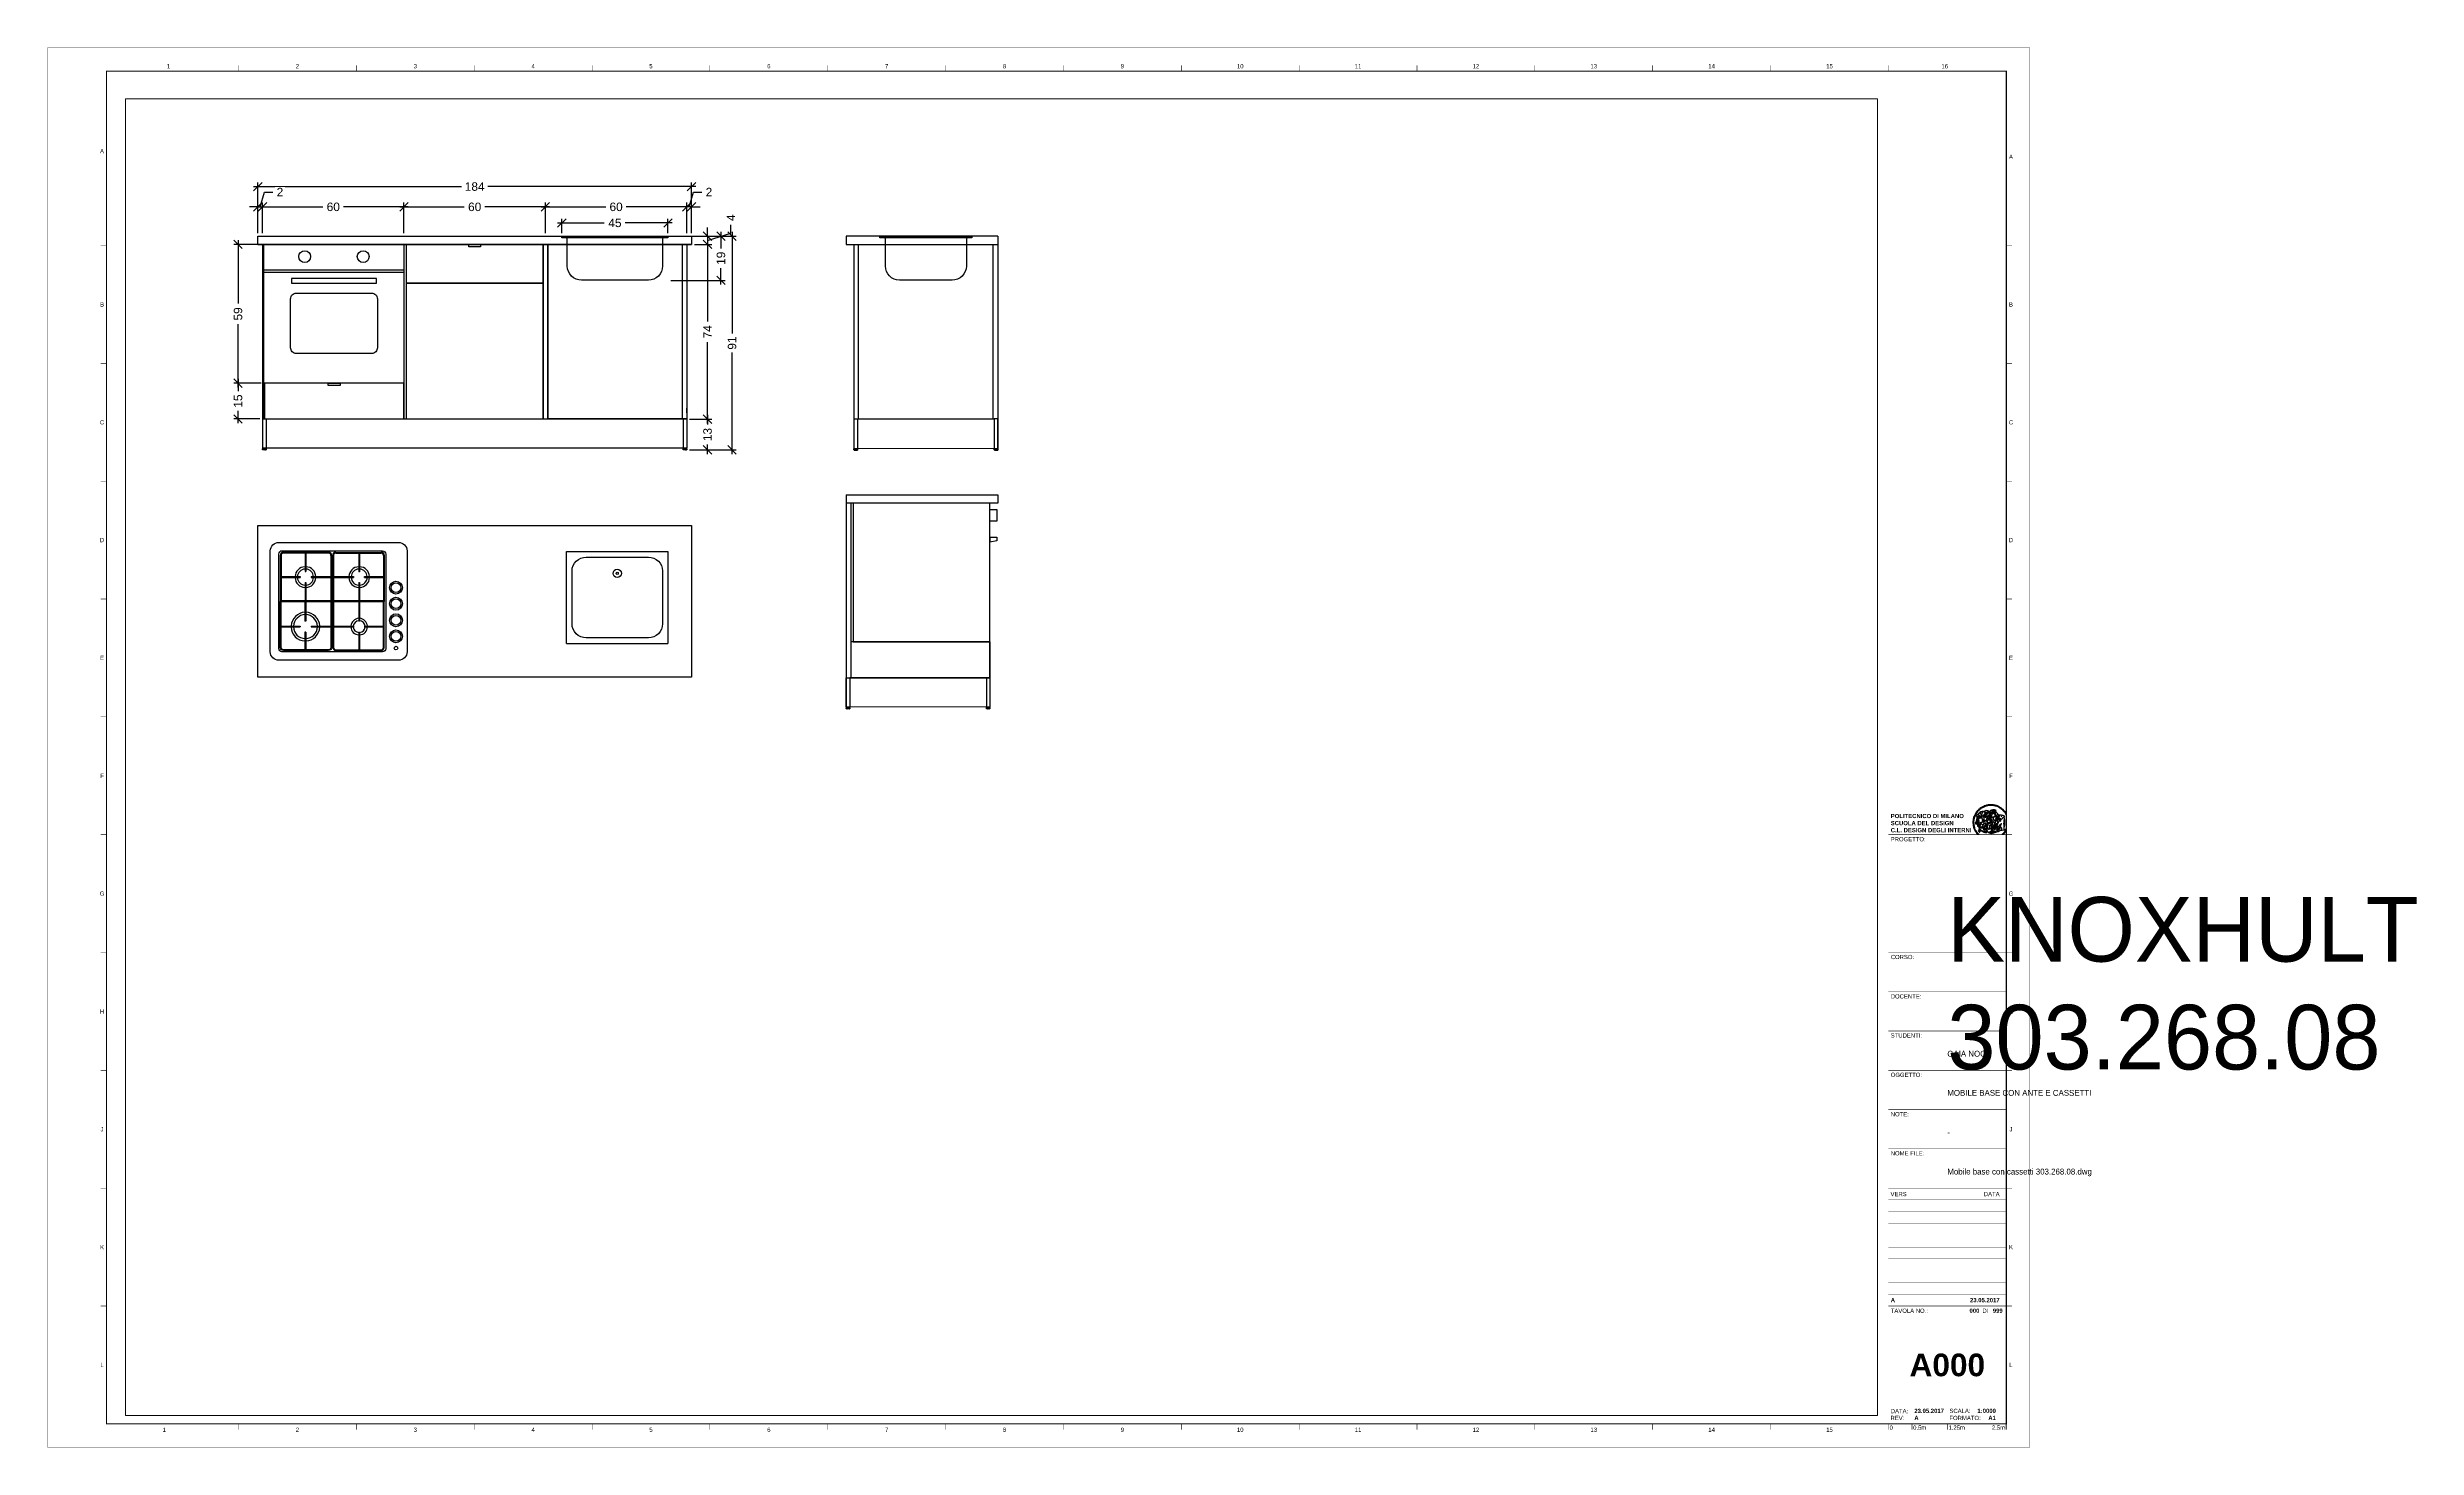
# Paper-space layout 'A000' of a CAD drawing. Header units: millimetres. Extents: x 0 to 1005, y 0 to 594.
# The model-space entities are those that its viewports show. They can reach past a viewport. Long polylines and large blocks are cut down to what shows.
import ezdxf
from ezdxf.enums import TextEntityAlignment as Align

# ---------------------------------------------------------------- set-up
doc = ezdxf.new("R2018")
doc.units = ezdxf.units.MM
doc.set_wipeout_variables(frame=1)
for name, color, linetype in [('ante', 6, 'Continuous'), ('cassetti', 1, 'Continuous'), ('elementi incassati', 4, 'Continuous'), ('G-ANNO-LOGO', 3, 'Continuous'), ('G-ANNO-TEXT', 3, 'Continuous'), ('G-ANNO-TTLB', 3, 'Continuous')]:
    doc.layers.add(name, color=color, linetype=linetype)
doc.layers.add('G-ANNO-NPLT', color=210, linetype='Continuous', plot=False)
doc.styles.add('ARIAL', font='arial.ttf')
doc.styles.add('ARIAL-BOLD', font='')
doc.styles.add('E-ARIAL', font='arial.ttf')
doc.styles.get("Standard").update_dxf_attribs({"font": 'arial.ttf'})
doc.styles.get('ARIAL-BOLD').set_extended_font_data('Arial', bold=True)
doc.dimstyles.new('TICK_36', dxfattribs={"dimtxt": 3.6, "dimasz": 3.6, "dimexe": 1.8, "dimexo": 1.2, "dimgap": 1.8, "dimtad": 0, "dimdec": 0, "dimzin": 0, "dimdsep": 46, "dimtxsty": 'ARIAL', "dimblk": 'OBLIQUE', "dimcen": 1.8, "dimdle": 1.8, "dimclrd": 3, "dimclre": 3, "dimclrt": 256, "dimadec": 0, "dimazin": 0, "dimtfac": 1, "dimtdec": 0, "dimtmove": 1, "dimatfit": 3, "dimldrblk": 'OPEN90', "dimfxl": 1, "dimtfill": 1, "dimtolj": 1, "dimtzin": 0, "dimarcsym": 0})

# ---------------------------------------------------------------- blocks, each defined once
blk = doc.blocks.new('A1_GRID_LAYOUT')
at = {"layer": 'G-ANNO-NPLT', "const_width": 0.18}
for points in [[(841, 594), (0, 594)], [(0, 0), (0, 594)], [(841, 0), (841, 594)], [(841, 0), (0, 0)]]:
    blk.add_lwpolyline(points, dxfattribs=at)
at = {"layer": 'G-ANNO-TTLB', "const_width": 0.5, "flags": 128}
blk.add_lwpolyline([(25, 584), (25, 10), (831, 10), (831, 584)], close=True, dxfattribs=at)
at = {"layer": 'G-ANNO-TTLB', "const_width": 0.18, "flags": 128}
for points in [[(81, 586.5), (81, 584)], [(131, 586.5), (131, 584)], [(181, 586.5), (181, 584)], [(231, 586.5), (231, 584)], [(281, 586.5), (281, 584)], [(331, 586.5), (331, 584)], [(381, 586.5), (381, 584)], [(431, 586.5), (431, 584)], [(481, 586.5), (481, 584)], [(531, 586.5), (531, 584)], [(581, 586.5), (581, 584)], [(631, 586.5), (631, 584)], [(681, 586.5), (681, 584)], [(731, 586.5), (731, 584)], [(781, 586.5), (781, 584)], [(0, 578.5), (0, 576)], [(25, 510), (22.5, 510)], [(833.5, 510), (831, 510)], [(25, 460), (22.5, 460)], [(833.5, 460), (831, 460)], [(25, 410), (22.5, 410)], [(833.5, 410), (831, 410)], [(25, 360), (22.5, 360)], [(833.5, 360), (831, 360)], [(25, 310), (22.5, 310)], [(833.5, 310), (831, 310)], [(25, 260), (22.5, 260)], [(833.5, 260), (831, 260)], [(25, 210), (22.5, 210)], [(833.5, 210), (831, 210)], [(25, 160), (22.5, 160)], [(833.5, 160), (831, 160)], [(25, 110), (22.5, 110)], [(833.5, 110), (831, 110)], [(833.5, 110), (831, 110)], [(25, 60), (22.5, 60)], [(833.5, 60), (831, 60)], [(833.5, 60), (831, 60)], [(81, 10), (81, 7.5)], [(131, 10), (131, 7.5)], [(181, 10), (181, 7.5)], [(231, 10), (231, 7.5)], [(281, 10), (281, 7.5)], [(331, 10), (331, 7.5)], [(381, 10), (381, 7.5)], [(431, 10), (431, 7.5)], [(481, 10), (481, 7.5)], [(531, 10), (531, 7.5)], [(581, 10), (581, 7.5)], [(631, 10), (631, 7.5)], [(681, 10), (681, 7.5)], [(731, 10), (731, 7.5)], [(781, 10), (781, 7.5)]]:
    blk.add_lwpolyline(points, dxfattribs=at)
at = {"layer": 'G-ANNO-TTLB', "const_width": 0.18}
blk.add_lwpolyline([(716.5, 10), (776.5, 10)], dxfattribs=at)
at = {"layer": 'G-ANNO-TEXT', "style": 'ARIAL'}
for s, p in [('1', (51.3, 586.1)), ('2', (106, 586.1)), ('3', (156, 586.1)), ('4', (206, 586.1)), ('5', (256, 586.1)), ('6', (306, 586.1)), ('7', (356, 586.1)), ('8', (406, 586.1)), ('9', (456, 586.1)), ('10', (506, 586.1)), ('11', (556, 586.1)), ('12', (606, 586.1)), ('13', (656, 586.1)), ('14', (706, 586.1)), ('15', (756, 586.1)), ('16', (804.9, 586.1)), ('A', (23.1, 550)), ('A', (833, 547.7)), ('B', (23.1, 485)), ('B', (833, 485)), ('C', (23.1, 435)), ('C', (833, 435)), ('D', (23.1, 385)), ('D', (833, 385)), ('E', (23.1, 335)), ('E', (833, 335)), ('F', (23.1, 285)), ('F', (833, 285)), ('G', (23.1, 235)), ('G', (833, 235)), ('H', (23.1, 185)), ('H', (833, 185)), ('J', (23.1, 135)), ('J', (833, 135)), ('K', (23.1, 85)), ('K', (833, 85)), ('L', (23.1, 35)), ('L', (833, 35)), ('1', (49.5, 7.5)), ('2', (106, 7.5)), ('3', (156, 7.5)), ('4', (206, 7.5)), ('5', (256, 7.5)), ('6', (306, 7.5)), ('7', (356, 7.5)), ('8', (406, 7.5)), ('9', (456, 7.5)), ('10', (506, 7.5)), ('11', (556, 7.5)), ('12', (606, 7.5)), ('13', (656, 7.5)), ('14', (706, 7.5)), ('15', (756, 7.5))]:
    blk.add_text(s, height=1.8, dxfattribs=at).set_placement(p, align=Align.MIDDLE_CENTER)
blk = doc.blocks.new('logoPolimi')
for p, q in [((-2.37, 0.12), (-2.16, 0.11)), ((-2.37, 0.01), (-2.16, 0.01)), ((-2.36, 0.23), (-2.15, 0.21)), ((-2.35, 0.34), (-2.14, 0.31)), ((-2.33, 0.45), (-2.12, 0.41)), ((-2.3, 0.55), (-2.1, 0.51)), ((-2.28, 0.66), (-2.07, 0.6)), ((-2.24, 0.77), (-2.04, 0.7)), ((-2.2, 0.87), (-2.01, 0.79)), ((-2.16, 0.97), (-1.97, 0.89)), ((-2.11, 1.07), (-1.93, 0.98)), ((-2.06, 1.17), (-1.88, 1.07)), ((-2.01, 1.26), (-1.83, 1.15)), ((-1.94, 1.36), (-1.77, 1.24)), ((-1.88, 1.45), (-1.71, 1.32)), ((-1.84, 0.03), (-1.82, 0.35)), ((-1.81, 1.53), (-1.65, 1.4)), ((-1.74, 1.61), (-1.58, 1.47)), ((-1.73, 0.59), (-1.73, 0.59)), ((-1.73, 0.59), (-1.73, 0.59)), ((-1.66, 1.69), (-1.51, 1.54)), ((-1.65, 0.57), (-1.65, 0.57)), ((-1.59, 1.12), (-1.59, 1.12)), ((-1.58, 1.77), (-1.44, 1.61)), ((-1.51, 0.55), (-1.51, 0.55)), ((-1.51, 0.55), (-1.51, 0.55)), ((-1.49, 1.84), (-1.36, 1.68)), ((-1.41, 1.91), (-1.28, 1.74)), ((-1.32, 1.97), (-1.2, 1.8)), ((-1.31, 0.79), (-1.21, 0.75)), ((-1.21, 0.75), (-1.31, 0.79)), ((-1.21, 0.75), (-1.31, 0.79)), ((-1.22, 2.03), (-1.11, 1.85)), ((-1.21, 0.75), (-1.21, 0.75)), ((-1.21, 0.75), (-1.21, 0.75)), ((-1.19, 0.76), (-1.19, 0.76)), ((-1.19, 0.76), (-1.19, 0.76)), ((-1.17, 0.99), (-1.18, 0.99)), ((-1.18, 0.99), (-1.17, 0.99)), ((-1.16, 0.57), (-1.16, 0.57)), ((-1.16, 0.57), (-1.16, 0.57)), ((-1.13, 2.09), (-1.03, 1.9)), ((-1.1, 0.01), (-0.99, 0.06)), ((-0.99, 0.06), (-1.1, 0.01)), ((-0.99, 0.06), (-1.1, 0.01)), ((-1.03, 2.14), (-0.94, 1.95)), ((-0.99, 0.06), (-0.99, 0.06)), ((-0.99, 0.06), (-0.99, 0.06)), ((-0.97, 0.79), (-0.98, 0.79)), ((-0.89, 0.84), (-0.97, 0.79)), ((-0.97, 0.79), (-0.89, 0.84)), ((-0.96, 1.41), (-0.96, 1.41)), ((-0.96, 1.41), (-0.96, 1.41)), ((-0.93, 2.18), (-0.84, 1.99)), ((-0.89, 0.84), (-0.82, 0.87)), ((-0.82, 0.87), (-0.89, 0.84)), ((-0.89, 0.84), (-0.82, 0.87)), ((-0.88, 0.83), (-0.89, 0.84)), ((-0.85, 1.39), (-0.85, 1.39)), ((-0.85, 1.39), (-0.85, 1.39)), ((-0.84, 0.14), (-0.84, 0.14)), ((-0.83, 2.22), (-0.75, 2.03)), ((-0.77, 1.08), (-0.78, 1.08)), ((-0.78, 1.08), (-0.77, 1.08)), ((-0.61, 1.12), (-0.77, 1.08)), ((-0.77, 1.08), (-0.61, 1.12)), ((-0.77, 1.08), (-0.61, 1.12)), ((-0.75, 1.3), (-0.76, 1.29)), ((-0.76, 1.29), (-0.75, 1.3)), ((-0.72, 2.26), (-0.66, 2.06)), ((-0.65, 0.99), (-0.7, 0.96)), ((-0.69, 0.18), (-0.68, 0.18)), ((-0.66, 0.93), (-0.66, 0.93)), ((-0.66, 0.93), (-0.64, 0.93)), ((-0.66, 0.93), (-0.66, 0.93)), ((-0.66, 0.93), (-0.66, 0.93)), ((-0.63, 1.01), (-0.63, 1.01)), ((-0.63, 1.01), (-0.62, 1.01)), ((-0.63, 0.66), (-0.63, 0.66)), ((-0.61, 2.29), (-0.56, 2.09)), ((-0.6, 1.12), (-0.61, 1.12)), ((-0.61, 1.12), (-0.6, 1.12)), ((-0.61, 1.12), (-0.6, 1.12)), ((-0.61, 0.86), (-0.57, 0.85)), ((-0.57, 0.85), (-0.61, 0.86)), ((-0.61, 0.86), (-0.57, 0.85)), ((-0.53, 1.08), (-0.6, 1.12)), ((-0.6, 1.12), (-0.6, 1.11)), ((-0.6, 1.12), (-0.53, 1.08)), ((-0.57, 0.8), (-0.59, 0.8)), ((-0.57, 0.85), (-0.53, 0.84)), ((-0.57, 0.85), (-0.57, 0.85)), ((-0.57, 0.85), (-0.57, 0.85)), ((-0.57, 0.85), (-0.53, 0.84)), ((-0.56, 0.29), (-0.49, 0.48)), ((-0.56, 0.14), (-0.56, 0.29)), ((-0.5, 0.11), (-0.56, 0.14)), ((-0.53, 0.84), (-0.51, 0.84)), ((-0.53, 0.84), (-0.51, 0.84)), ((-0.53, 0.84), (-0.53, 0.84)), ((-0.51, 2.32), (-0.46, 2.11)), ((-0.51, 0.11), (-0.51, 0.11)), ((-0.51, 0.11), (-0.51, 0.11)), ((-0.34, 0.33), (-0.5, 0.11)), ((-0.49, 0.48), (-0.41, 0.55)), ((-0.42, 0.8), (-0.47, 0.79)), ((-0.42, 0.8), (-0.47, 0.79)), ((-0.47, 0.79), (-0.45, 0.76)), ((-0.47, 0.79), (-0.45, 0.76)), ((-0.45, 1.14), (-0.42, 1.11)), ((-0.42, 1.26), (-0.36, 1.22)), ((-0.41, 0.55), (-0.34, 0.49)), ((-0.4, 2.34), (-0.36, 2.13)), ((-0.4, 1.37), (-0.38, 1.38)), ((-0.39, 1.37), (-0.4, 1.37)), ((-0.35, 1.33), (-0.4, 1.37)), ((-0.39, 1.24), (-0.4, 1.23)), ((-0.38, 1.14), (-0.38, 1.14)), ((-0.34, 0.49), (-0.09, 0.48)), ((-0.16, 0.32), (-0.34, 0.33)), ((-0.14, 0.32), (-0.31, 0.34)), ((-0.29, 2.35), (-0.26, 2.14)), ((-0.28, 1.3), (-0.29, 1.3)), ((-0.28, 1.3), (-0.28, 1.3)), ((-0.18, 2.36), (-0.16, 2.15)), ((-0.16, 1.24), (-0.16, 1.25)), ((-0.16, 1.25), (-0.16, 1.25)), ((-0.16, 0.49), (-0.14, 0.64)), ((-0.06, 0.27), (-0.16, 0.32)), ((-0.1, 0.88), (-0.09, 0.87)), ((-0.08, 1.37), (-0.08, 1.38)), ((-0.08, 1.23), (-0.05, 1.21)), ((-0.05, 1.21), (-0.08, 1.23)), ((-0.08, 1.23), (-0.05, 1.21)), ((-0.07, 2.37), (-0.06, 2.16)), ((-0.03, 0.26), (-0.06, 0.27)), ((-0.05, 1.21), (-0.04, 1.21)), ((-0.04, 1.21), (-0.05, 1.21)), ((-0.04, 1.21), (-0.04, 1.21)), ((-0.04, 1.21), (-0.04, 1.21)), ((-0.04, 0.48), (-0.03, 0.26)), ((0.03, 1.15), (0.03, 1.15)), ((0.03, 0.66), (0.03, 0.67)), ((0.04, 2.37), (0.04, 2.16)), ((0.07, 0.58), (0.07, 0.57)), ((0.1, 1.18), (0.1, 1.18)), ((0.1, 0.84), (0.1, 0.84)), ((0.13, 1.32), (0.17, 1.19)), ((0.15, 2.36), (0.14, 2.16)), ((0.14, 0.71), (0.34, 0.65)), ((0.31, 0.56), (0.17, 0.63)), ((0.26, 2.36), (0.24, 2.15)), ((0.27, 1.61), (0.27, 1.61)), ((0.27, 1.61), (0.27, 1.61)), ((0.27, 1.61), (0.27, 1.61)), ((0.29, 1.29), (0.29, 1.29)), ((0.29, 1.29), (0.29, 1.29)), ((0.29, 1.29), (0.29, 1.29)), ((0.29, 1.29), (0.29, 1.29)), ((0.33, 0.49), (0.34, 0.49)), ((0.33, 0.03), (0.35, 0.03)), ((0.33, 0.03), (0.35, 0.03)), ((0.37, 2.34), (0.34, 2.13)), ((0.34, 0.65), (0.34, 0.64)), ((0.35, 0.03), (0.57, 0.06)), ((0.35, 0.03), (0.57, 0.06)), ((0.35, 0.03), (0.35, 0.03)), ((0.35, 0.03), (0.35, 0.03)), ((0.38, 1.36), (0.37, 1.35)), ((0.38, 0.34), (0.37, 0.34)), ((0.38, 0.34), (0.38, 0.34)), ((0.43, 0.67), (0.39, 0.64)), ((0.48, 2.32), (0.44, 2.12)), ((0.49, 1.05), (0.51, 1.13)), ((0.51, 1.13), (0.49, 1.05)), ((0.49, 1.05), (0.51, 1.13)), ((0.51, 1.31), (0.5, 1.29)), ((0.51, 1.13), (0.52, 1.23)), ((0.52, 1.23), (0.51, 1.23)), ((0.51, 1.23), (0.52, 1.23)), ((0.52, 1.23), (0.51, 1.13)), ((0.51, 1.13), (0.52, 1.23)), ((0.52, 1.24), (0.6, 1.37)), ((0.52, 1.23), (0.6, 1.36)), ((0.6, 1.36), (0.52, 1.23)), ((0.52, 1.23), (0.52, 1.23)), ((0.52, 1.23), (0.52, 1.24)), ((0.52, 1.23), (0.52, 1.23)), ((0.55, 1.07), (0.53, 1.06)), ((0.53, 1.04), (0.53, 1.06)), ((0.53, 1.05), (0.53, 1.04)), ((0.59, 2.3), (0.54, 2.09)), ((0.54, 0.3), (0.63, 0.32)), ((0.54, -0.08), (0.61, 0.06)), ((0.61, 0.06), (0.54, -0.08)), ((0.54, -0.08), (0.61, 0.06)), ((0.56, 0.19), (0.59, 0.21)), ((0.57, 1.07), (0.57, 1.07)), ((0.57, 1.07), (0.57, 1.07)), ((0.57, 1.07), (0.57, 1.07)), ((0.57, 1.07), (0.57, 1.07)), ((0.57, 1.07), (0.57, 1.07)), ((0.57, 1.07), (0.57, 1.07)), ((0.57, 1.07), (0.57, 1.07)), ((0.58, 0.3), (0.59, 0.29)), ((0.59, 0.78), (0.59, 0.79)), ((0.59, 0.79), (0.59, 0.79)), ((0.59, 0.79), (0.59, 0.79)), ((0.59, 0.79), (0.59, 0.78)), ((0.61, 0.06), (0.6, 0.07)), ((0.6, 0.07), (0.61, 0.06)), ((0.61, 0.06), (0.61, 0.07)), ((0.62, 0.21), (0.65, 0.22)), ((0.69, 2.27), (0.63, 2.07)), ((0.64, 1.37), (0.65, 1.37)), ((0.69, 0.86), (0.68, 0.86)), ((0.68, 0.86), (0.69, 0.86)), ((0.68, 0.76), (0.68, 0.76)), ((0.8, 2.23), (0.73, 2.03)), ((0.76, 0.26), (0.76, 0.26)), ((0.9, 2.19), (0.82, 2)), ((0.82, 0.35), (0.84, 0.36)), ((0.82, 0.35), (0.82, 0.35)), ((0.84, 0.36), (0.84, 0.37)), ((0.85, 0.34), (1.05, 0.35)), ((1, 2.15), (0.91, 1.96)), ((0.93, 1.05), (0.93, 1.05)), ((0.93, 1.05), (0.93, 1.05)), ((0.93, 1.05), (0.93, 1.04)), ((0.93, 1.05), (0.93, 1.05)), ((0.97, 0.66), (0.96, 0.66)), ((1.01, 0.97), (0.98, 0.96)), ((1.1, 2.1), (1, 1.91)), ((1.2, 2.04), (1.09, 1.86)), ((1.17, 0.96), (1.17, 0.95)), ((1.17, 0.95), (1.17, 0.95)), ((1.29, 1.99), (1.18, 1.81)), ((1.38, 1.92), (1.26, 1.75)), ((1.34, 0.37), (1.26, 0.04)), ((1.27, 0.37), (1.27, 0.38)), ((1.28, 0.95), (1.28, 0.95)), ((1.47, 1.86), (1.34, 1.69)), ((1.37, 0.73), (1.46, 0.81)), ((1.41, 0.4), (1.41, 0.41)), ((1.56, 1.79), (1.42, 1.63)), ((1.64, 1.71), (1.49, 1.56)), ((1.49, 0.9), (1.57, 0.92)), ((1.72, 1.63), (1.56, 1.49)), ((1.67, 0.6), (1.57, 0.53)), ((1.79, 1.55), (1.63, 1.41)), ((1.86, 1.47), (1.7, 1.34)), ((1.93, 1.38), (1.76, 1.26)), ((1.99, 1.29), (1.81, 1.17)), ((2.05, 1.19), (1.87, 1.09)), ((2.1, 1.1), (1.92, 1)), ((2.15, 1), (1.96, 0.91)), ((2.19, 0.9), (2, 0.82)), ((2.23, 0.79), (2.04, 0.72)), ((2.27, 0.69), (2.07, 0.63)), ((2.3, 0.58), (2.09, 0.53)), ((2.32, 0.47), (2.12, 0.43)), ((2.34, 0.37), (2.13, 0.33)), ((2.36, 0.26), (2.15, 0.23)), ((2.37, 0.15), (2.16, 0.13)), ((2.37, 0.04), (2.16, 0.03)), ((-2.37, -0.1), (-2.16, -0.09)), ((-2.36, -0.21), (-2.15, -0.19)), ((-2.35, -0.32), (-2.14, -0.29)), ((-2.33, -0.43), (-2.12, -0.39)), ((-2.31, -0.54), (-2.1, -0.49)), ((-2.28, -0.65), (-2.08, -0.59)), ((-2.25, -0.75), (-2.05, -0.69)), ((-2.21, -0.86), (-2.02, -0.78)), ((-2.17, -0.96), (-1.98, -0.87)), ((-2.12, -1.06), (-1.93, -0.96)), ((-2.07, -1.16), (-1.89, -1.05)), ((-2.04, -0.15), (-1.97, -0.2)), ((-2.01, -1.25), (-1.84, -1.14)), ((-1.95, -1.34), (-1.78, -1.22)), ((-1.89, -1.43), (-1.72, -1.31)), ((-1.82, -1.52), (-1.66, -1.38)), ((-1.75, -1.6), (-1.59, -1.46)), ((-1.67, -1.68), (-1.52, -1.53)), ((-1.58, -0.12), (-1.6, -0.18)), ((-1.6, -0.18), (-1.58, -0.28)), ((-1.57, -0.54), (-1.59, -0.54)), ((-1.59, -0.54), (-1.59, -0.54)), ((-1.59, -1.76), (-1.45, -1.6)), ((-1.56, -0.32), (-1.56, -0.31)), ((-1.56, -0.31), (-1.56, -0.31)), ((-1.53, -0.65), (-1.53, -0.65)), ((-1.53, -0.65), (-1.53, -0.65)), ((-1.51, -1.83), (-1.37, -1.67)), ((-1.48, -0.86), (-1.48, -0.85)), ((-1.42, -0.37), (-1.42, -0.37)), ((-1.42, -1.9), (-1.29, -1.73)), ((-1.38, -0.46), (-1.38, -0.46)), ((-1.33, -1.96), (-1.21, -1.79)), ((-1.31, -0.24), (-1.31, -0.23)), ((-1.31, -0.23), (-1.31, -0.24)), ((-1.24, -2.02), (-1.13, -1.84)), ((-1.23, -0.19), (-1.23, -0.19)), ((-1.23, -0.19), (-1.23, -0.19)), ((-1.23, -0.19), (-1.23, -0.19)), ((-1.23, -0.19), (-1.23, -0.19)), ((-1.14, -2.08), (-1.04, -1.89)), ((-1.04, -2.13), (-0.95, -1.94)), ((-1.01, -0.39), (-1.02, -0.39)), ((-1.02, -0.39), (-1.01, -0.39)), ((-1.02, -0.7), (-1.02, -0.7)), ((-1.02, -0.7), (-1.02, -0.7)), ((-1.02, -0.7), (-1.02, -0.7)), ((-0.94, -2.18), (-0.86, -1.98)), ((-0.84, -2.22), (-0.77, -2.02)), ((-0.79, -0.51), (-0.83, -0.58)), ((-0.83, -0.58), (-0.79, -0.51)), ((-0.83, -0.58), (-0.79, -0.51)), ((-0.78, -1.05), (-0.83, -0.94)), ((-0.83, -0.94), (-0.78, -1.05)), ((-0.83, -0.94), (-0.83, -0.94)), ((-0.83, -0.94), (-0.78, -1.05)), ((-0.82, -1.23), (-0.82, -1.23)), ((-0.82, -1.23), (-0.77, -1.23)), ((-0.77, -1.23), (-0.82, -1.23)), ((-0.82, -1.23), (-0.82, -1.23)), ((-0.77, -1.23), (-0.82, -1.23)), ((-0.75, -0.96), (-0.8, -0.89)), ((-0.8, -0.89), (-0.79, -0.92)), ((-0.79, -0.92), (-0.8, -0.89)), ((-0.8, -0.89), (-0.75, -0.96)), ((-0.79, -0.92), (-0.8, -0.89)), ((-0.8, -0.89), (-0.8, -0.89)), ((-0.8, -0.89), (-0.75, -0.96)), ((-0.79, -0.92), (-0.78, -0.95)), ((-0.78, -0.95), (-0.79, -0.92)), ((-0.78, -0.95), (-0.79, -0.92)), ((-0.77, -0.49), (-0.78, -0.48)), ((-0.78, -0.48), (-0.77, -0.49)), ((-0.78, -0.95), (-0.76, -1)), ((-0.76, -1), (-0.78, -0.95)), ((-0.76, -1), (-0.78, -0.95)), ((-0.71, -0.89), (-0.75, -0.87)), ((-0.75, -0.87), (-0.71, -0.89)), ((-0.75, -0.87), (-0.71, -0.89)), ((-0.72, -1.01), (-0.75, -0.96)), ((-0.75, -0.96), (-0.72, -1.01)), ((-0.75, -0.96), (-0.72, -1.01)), ((-0.74, -2.25), (-0.67, -2.05)), ((-0.64, -0.93), (-0.71, -0.89)), ((-0.71, -0.89), (-0.64, -0.93)), ((-0.71, -0.89), (-0.64, -0.93)), ((-0.66, -0.53), (-0.66, -0.53)), ((-0.66, -0.53), (-0.66, -0.53)), ((-0.66, -0.53), (-0.66, -0.53)), ((-0.63, -2.29), (-0.57, -2.08)), ((-0.52, -2.31), (-0.48, -2.11)), ((-0.39, -0.81), (-0.51, -0.69)), ((-0.51, -1.04), (-0.5, -1.04)), ((-0.48, -0.42), (-0.48, -0.42)), ((-0.48, -0.42), (-0.48, -0.42)), ((-0.48, -0.42), (-0.48, -0.42)), ((-0.42, -2.33), (-0.38, -2.13)), ((-0.41, -0.51), (-0.41, -0.51)), ((-0.38, -0.05), (-0.39, -0.12)), ((-0.39, -0.12), (-0.37, -0.1)), ((-0.35, -0.14), (-0.37, -0.08)), ((-0.37, -0.09), (-0.37, -0.09)), ((-0.33, -0.12), (-0.35, -0.14)), ((-0.32, -0.14), (-0.35, -0.14)), ((-0.35, -0.18), (-0.34, -0.22)), ((-0.34, -0.08), (-0.29, -0.16)), ((-0.34, -0.22), (-0.34, -0.22)), ((-0.27, -0.17), (-0.32, -0.14)), ((-0.31, -2.35), (-0.28, -2.14)), ((-0.25, -0.91), (-0.26, -0.9)), ((-0.26, -1.29), (0.1, -1.2)), ((0.1, -1.2), (-0.26, -1.29)), ((0.08, -1.4), (-0.26, -1.29)), ((-0.26, -1.29), (0.08, -1.4)), ((-0.26, -1.38), (-0.26, -1.29)), ((-0.26, -1.29), (-0.26, -1.29)), ((-0.26, -1.29), (-0.26, -1.38)), ((-0.26, -1.29), (0.08, -1.4)), ((-0.26, -1.29), (-0.26, -1.29)), ((0.08, -1.49), (-0.26, -1.38)), ((-0.26, -1.38), (0.09, -1.49)), ((-0.2, -2.36), (-0.18, -2.15)), ((-0.14, -0.15), (-0.16, -0.13)), ((-0.11, -0.04), (-0.12, -0.05)), ((-0.09, -2.37), (-0.08, -2.16)), ((-0.04, -0.41), (-0.01, -0.44)), ((-0.01, -0.44), (-0.04, -0.41)), ((-0.04, -0.41), (-0.01, -0.44)), ((0.03, -2.37), (0.02, -2.16)), ((0.07, -0.84), (0.07, -0.84)), ((0.07, -0.84), (0.07, -0.84)), ((0.1, -1.2), (0.08, -1.32)), ((0.08, -1.32), (0.13, -1.2)), ((0.08, -1.4), (0.72, -1.22)), ((0.72, -1.22), (0.08, -1.4)), ((0.08, -1.4), (0.72, -1.22)), ((0.72, -1.31), (0.08, -1.49)), ((0.08, -1.44), (0.08, -1.4)), ((0.08, -1.4), (0.08, -1.44)), ((0.08, -1.4), (0.08, -1.49)), ((0.08, -1.49), (0.08, -1.44)), ((0.08, -1.44), (0.08, -1.44)), ((0.08, -1.44), (0.08, -1.45)), ((0.08, -1.45), (0.08, -1.46)), ((0.08, -1.46), (0.08, -1.49)), ((0.1, -1.01), (0.09, -0.86)), ((0.1, -1.01), (0.09, -0.86)), ((0.09, -1.49), (0.72, -1.31)), ((0.1, -1.2), (0.12, -1.04)), ((0.12, -1.04), (0.1, -1.2)), ((0.13, -1.2), (0.1, -1.2)), ((0.1, -1.2), (0.13, -1.2)), ((0.13, -1.2), (0.1, -1.2)), ((0.1, -1.2), (0.1, -1.2)), ((0.11, -0.44), (0.11, -0.44)), ((0.11, -0.44), (0.11, -0.44)), ((0.12, -0.21), (0.12, -0.21)), ((0.12, -0.21), (0.12, -0.21)), ((0.12, -0.21), (0.12, -0.21)), ((0.12, -0.21), (0.12, -0.21)), ((0.12, -0.21), (0.12, -0.21)), ((0.12, -0.21), (0.12, -0.21)), ((0.12, -0.21), (0.12, -0.21)), ((0.12, -0.21), (0.12, -0.21)), ((0.12, -0.21), (0.12, -0.21)), ((0.12, -0.21), (0.12, -0.21)), ((0.12, -0.21), (0.12, -0.21)), ((0.12, -0.21), (0.12, -0.21)), ((0.12, -0.21), (0.12, -0.21)), ((0.12, -0.56), (0.14, -0.53)), ((0.14, -0.53), (0.12, -0.56)), ((0.12, -0.56), (0.14, -0.53)), ((0.12, -1.04), (0.12, -1.04)), ((0.12, -1.04), (0.12, -1.04)), ((0.12, -1.04), (0.12, -1.04)), ((0.14, -2.37), (0.12, -2.16)), ((0.21, -0.99), (0.13, -1.2)), ((0.13, -1.2), (0.21, -0.99)), ((0.36, -1.14), (0.13, -1.2)), ((0.13, -1.2), (0.26, -1.17)), ((0.14, -0.53), (0.16, -0.49)), ((0.16, -0.49), (0.14, -0.53)), ((0.14, -0.53), (0.16, -0.49)), ((0.16, -0.49), (0.16, -0.49)), ((0.16, -0.49), (0.16, -0.49)), ((0.28, -1.19), (0.21, -0.99)), ((0.21, -0.99), (0.31, -1.27)), ((0.25, -2.36), (0.22, -2.15)), ((0.24, -0.17), (0.24, -0.16)), ((0.24, -0.16), (0.24, -0.17)), ((0.25, -0.84), (0.25, -0.88)), ((0.25, -0.88), (0.25, -0.84)), ((0.25, -0.88), (0.25, -0.84)), ((0.25, -0.88), (0.29, -1.17)), ((0.26, -0.88), (0.25, -0.88)), ((0.31, -1.27), (0.25, -0.88)), ((0.26, -1.17), (0.28, -1.16)), ((0.28, -1.16), (0.36, -1.14)), ((0.29, -1.17), (0.28, -1.19)), ((0.35, -2.34), (0.32, -2.14)), ((0.36, -1.14), (0.72, -1.22)), ((0.72, -1.22), (0.36, -1.14)), ((0.46, -2.32), (0.42, -2.12)), ((0.49, -0.31), (0.49, -0.31)), ((0.49, -0.31), (0.49, -0.31)), ((0.5, -0.27), (0.5, -0.27)), ((0.51, -0.27), (0.51, -0.27)), ((0.57, -2.3), (0.52, -2.1)), ((0.68, -2.27), (0.62, -2.07)), ((0.78, -2.24), (0.71, -2.04)), ((0.72, -0.81), (0.75, -0.89)), ((0.72, -1.22), (0.72, -1.31)), ((0.72, -1.31), (0.72, -1.22)), ((0.74, -0.23), (0.74, -0.23)), ((0.74, -0.23), (0.75, -0.24)), ((0.75, -0.23), (0.75, -0.23)), ((0.89, -2.2), (0.81, -2)), ((0.86, -0.25), (0.82, -0.34)), ((0.87, -0.22), (0.86, -0.23)), ((0.87, -0.22), (0.86, -0.25)), ((0.99, -2.15), (0.9, -1.96)), ((0.96, -0.58), (0.96, -0.57)), ((1.09, -2.11), (0.99, -1.92)), ((1.05, -1.05), (1.04, -1.05)), ((1.19, -2.05), (1.08, -1.87)), ((1.28, -2), (1.17, -1.82)), ((1.37, -1.93), (1.25, -1.76)), ((1.31, -0.27), (1.3, -0.26)), ((1.3, -0.26), (1.3, -0.26)), ((1.3, -0.26), (1.3, -0.26)), ((1.3, -0.26), (1.31, -0.27)), ((1.3, -0.26), (1.3, -0.26)), ((1.46, -1.87), (1.33, -1.7)), ((1.54, -1.8), (1.41, -1.64)), ((1.63, -1.72), (1.48, -1.57)), ((1.71, -1.65), (1.55, -1.5)), ((1.78, -1.57), (1.62, -1.43)), ((1.85, -1.48), (1.69, -1.35)), ((1.92, -1.39), (1.75, -1.27)), ((1.98, -1.3), (1.81, -1.19)), ((2.04, -1.21), (1.86, -1.1)), ((2.09, -1.11), (1.91, -1.01)), ((2.14, -1.01), (1.95, -0.92)), ((2.19, -0.91), (1.99, -0.83)), ((2.23, -0.81), (2.03, -0.74)), ((2.26, -0.7), (2.06, -0.64)), ((2.29, -0.6), (2.09, -0.55)), ((2.32, -0.49), (2.11, -0.45)), ((2.34, -0.38), (2.13, -0.35)), ((2.35, -0.27), (2.15, -0.25)), ((2.37, -0.08), (2.16, -0.07)), ((2.36, -0.16), (2.16, -0.15))]:
    blk.add_line(p, q)
for points in [[(-1.9, 0.12), (-1.94, 0.02), (-2.05, -0.09), (-2.05, -0.09)], [(-1.86, 0.38), (-1.86, 0.38), (-1.87, 0.19), (-1.9, 0.12)], [(-1.76, 0.6), (-1.76, 0.6), (-1.84, 0.57), (-1.86, 0.38)], [(-1.86, -0.04), (-1.84, 0.02), (-1.84, 0.03), (-1.84, 0.03)], [(-1.82, 0.78), (-1.83, 0.8), (-1.85, 0.86), (-1.83, 0.88)], [(-1.82, 0.78), (-1.83, 0.8), (-1.85, 0.86), (-1.83, 0.88)], [(-1.83, 0.88), (-1.81, 0.9), (-1.76, 0.96), (-1.76, 0.96)], [(-1.83, 0.88), (-1.81, 0.9), (-1.76, 0.96), (-1.76, 0.96)], [(-1.76, 0.6), (-1.83, 0.7), (-1.78, 0.74), (-1.78, 0.74)], [(-1.78, 0.74), (-1.79, 0.74), (-1.83, 0.7), (-1.76, 0.6)], [(-1.78, 0.74), (-1.8, 0.76), (-1.81, 0.78), (-1.82, 0.78)], [(-1.78, 0.74), (-1.8, 0.76), (-1.81, 0.78), (-1.82, 0.78)], [(-1.82, 0.35), (-1.81, 0.5), (-1.73, 0.59), (-1.73, 0.59)], [(-1.82, -0.19), (-1.73, -0.07), (-1.75, 0.14), (-1.75, 0.3)], [(-1.75, 0.33), (-1.75, 0.17), (-1.73, -0.05), (-1.8, -0.17)], [(-1.78, 0.74), (-1.75, 0.72), (-1.72, 0.69), (-1.68, 0.7)], [(-1.68, 0.7), (-1.72, 0.69), (-1.75, 0.72), (-1.78, 0.74)], [(-1.68, 0.7), (-1.72, 0.69), (-1.75, 0.72), (-1.78, 0.74)], [(-1.78, 0.74), (-1.78, 0.74), (-1.78, 0.74), (-1.78, 0.74)], [(-1.76, 0.96), (-1.68, 1.1), (-1.59, 1.12), (-1.59, 1.12)], [(-1.76, 0.96), (-1.68, 1.1), (-1.6, 1.12), (-1.6, 1.12)], [(-1.73, 0.59), (-1.74, 0.59), (-1.75, 0.6), (-1.76, 0.6)], [(-1.73, 0.59), (-1.74, 0.59), (-1.75, 0.6), (-1.76, 0.6)], [(-1.75, 0.3), (-1.76, 0.47), (-1.65, 0.57), (-1.65, 0.57)], [(-1.65, 0.57), (-1.65, 0.57), (-1.76, 0.5), (-1.75, 0.33)], [(-1.65, 0.57), (-1.68, 0.58), (-1.7, 0.58), (-1.73, 0.59)], [(-1.65, 0.57), (-1.68, 0.58), (-1.7, 0.58), (-1.73, 0.59)], [(-1.5, 0.71), (-1.53, 0.74), (-1.61, 0.71), (-1.68, 0.7)], [(-1.68, 0.7), (-1.61, 0.71), (-1.53, 0.73), (-1.5, 0.71)], [(-1.5, 0.71), (-1.53, 0.73), (-1.61, 0.71), (-1.68, 0.7)], [(-1.51, 0.55), (-1.56, 0.56), (-1.61, 0.56), (-1.65, 0.57)], [(-1.65, 0.57), (-1.61, 0.56), (-1.56, 0.56), (-1.51, 0.55)], [(-1.51, 0.55), (-1.56, 0.56), (-1.61, 0.56), (-1.65, 0.57)], [(-1.59, 1.12), (-1.6, 1.06), (-1.61, 0.99), (-1.61, 0.97)], [(-1.61, 0.97), (-1.61, 0.99), (-1.6, 1.06), (-1.59, 1.12)], [(-1.61, 0.97), (-1.61, 0.99), (-1.6, 1.06), (-1.59, 1.12)], [(-1.61, 0.97), (-1.61, 0.95), (-1.56, 0.88), (-1.54, 0.87)], [(-1.54, 0.87), (-1.56, 0.88), (-1.61, 0.95), (-1.61, 0.97)], [(-1.54, 0.87), (-1.56, 0.88), (-1.61, 0.96), (-1.61, 0.97)], [(-1.59, 1.12), (-1.59, 1.13), (-1.59, 1.15), (-1.58, 1.16)], [(-1.59, 1.12), (-1.59, 1.13), (-1.59, 1.15), (-1.58, 1.16)], [(-1.58, 1.16), (-1.57, 1.21), (-1.52, 1.23), (-1.49, 1.25)], [(-1.58, 1.16), (-1.57, 1.21), (-1.52, 1.23), (-1.49, 1.25)], [(-1.58, 0.36), (-1.58, 0.48), (-1.51, 0.55), (-1.51, 0.55)], [(-1.51, 0.55), (-1.51, 0.55), (-1.58, 0.48), (-1.58, 0.36)], [(-1.51, 0.55), (-1.51, 0.55), (-1.58, 0.48), (-1.58, 0.36)], [(-1.55, 0.04), (-1.55, 0.08), (-1.58, 0.25), (-1.58, 0.36)], [(-1.58, 0.36), (-1.58, 0.25), (-1.55, 0.08), (-1.55, 0.04)], [(-1.58, 0.36), (-1.58, 0.25), (-1.55, 0.08), (-1.55, 0.04)], [(-1.58, -0.12), (-1.57, -0.06), (-1.55, 0.02), (-1.55, 0.04)], [(-1.55, 0.04), (-1.55, 0.02), (-1.57, -0.06), (-1.58, -0.12)], [(-1.55, 0.04), (-1.55, 0.02), (-1.56, -0.04), (-1.57, -0.1)], [(-1.54, 0.87), (-1.52, 0.85), (-1.47, 0.83), (-1.44, 0.83)], [(-1.44, 0.83), (-1.47, 0.83), (-1.52, 0.85), (-1.54, 0.87)], [(-1.45, 0.83), (-1.47, 0.83), (-1.52, 0.85), (-1.54, 0.87)], [(-1.51, 0.55), (-1.33, 0.54), (-1.16, 0.57), (-1.16, 0.57)], [(-1.16, 0.57), (-1.16, 0.57), (-1.33, 0.54), (-1.51, 0.55)], [(-1.16, 0.57), (-1.16, 0.57), (-1.33, 0.54), (-1.51, 0.55)], [(-1.5, 0.71), (-1.46, 0.68), (-1.4, 0.62), (-1.33, 0.66)], [(-1.33, 0.66), (-1.4, 0.62), (-1.46, 0.68), (-1.5, 0.71)], [(-1.33, 0.66), (-1.4, 0.62), (-1.46, 0.68), (-1.5, 0.71)], [(-1.49, 1.25), (-1.46, 1.26), (-1.42, 1.33), (-1.39, 1.36)], [(-1.49, 1.25), (-1.46, 1.27), (-1.43, 1.34), (-1.39, 1.36)], [(-1.31, 0.79), (-1.33, 0.79), (-1.42, 0.83), (-1.45, 0.83)], [(-1.44, 0.83), (-1.42, 0.83), (-1.33, 0.79), (-1.31, 0.79)], [(-1.31, 0.79), (-1.33, 0.79), (-1.42, 0.83), (-1.44, 0.83)], [(-1.35, 1.1), (-1.4, 1.17), (-1.36, 1.23), (-1.29, 1.31)], [(-1.29, 1.31), (-1.36, 1.23), (-1.4, 1.17), (-1.35, 1.1)], [(-1.35, 1.1), (-1.4, 1.17), (-1.36, 1.23), (-1.29, 1.31)], [(-1.39, 1.36), (-1.35, 1.38), (-1.26, 1.4), (-1.19, 1.41)], [(-1.39, 1.36), (-1.35, 1.38), (-1.26, 1.4), (-1.19, 1.41)], [(-1.18, 0.99), (-1.24, 0.97), (-1.3, 1.03), (-1.35, 1.1)], [(-1.35, 1.1), (-1.3, 1.03), (-1.24, 0.97), (-1.18, 0.99)], [(-1.18, 1), (-1.24, 0.97), (-1.3, 1.03), (-1.35, 1.1)], [(-1.33, 0.66), (-1.28, 0.7), (-1.23, 0.73), (-1.21, 0.75)], [(-1.21, 0.75), (-1.23, 0.73), (-1.28, 0.7), (-1.33, 0.66)], [(-1.21, 0.75), (-1.23, 0.73), (-1.28, 0.7), (-1.33, 0.66)], [(-1.29, 1.31), (-1.22, 1.39), (-1.01, 1.41), (-0.96, 1.41)], [(-0.96, 1.41), (-1.01, 1.41), (-1.22, 1.39), (-1.29, 1.31)], [(-1.29, 1.31), (-1.22, 1.39), (-1.01, 1.41), (-0.96, 1.41)], [(-1.24, -0.02), (-1.21, -0.01), (-1.1, 0.01), (-1.1, 0.01)], [(-1.1, 0.01), (-1.1, 0.01), (-1.21, -0.01), (-1.24, -0.02)], [(-1.1, 0.01), (-1.1, 0.01), (-1.21, -0.01), (-1.24, -0.02)], [(-1.21, 0.75), (-1.2, 0.75), (-1.19, 0.76), (-1.19, 0.76)], [(-1.19, 0.76), (-1.19, 0.76), (-1.2, 0.75), (-1.21, 0.75)], [(-1.19, 0.76), (-1.19, 0.76), (-1.2, 0.76), (-1.21, 0.75)], [(-1.19, 1.41), (-1.11, 1.43), (-0.97, 1.41), (-0.97, 1.41)], [(-1.19, 1.41), (-1.12, 1.43), (-0.98, 1.41), (-0.98, 1.41)], [(-1.19, 0.76), (-1.19, 0.77), (-1.18, 0.78), (-1.18, 0.79)], [(-1.18, 0.79), (-1.18, 0.78), (-1.19, 0.77), (-1.19, 0.76)], [(-1.19, 0.76), (-1.19, 0.77), (-1.19, 0.78), (-1.18, 0.79)], [(-1.18, 0.68), (-1.18, 0.68), (-1.19, 0.71), (-1.19, 0.76)], [(-1.19, 0.76), (-1.19, 0.71), (-1.18, 0.68), (-1.18, 0.68)], [(-1.18, 0.68), (-1.18, 0.68), (-1.19, 0.71), (-1.19, 0.76)], [(-1.18, 0.97), (-1.18, 0.97), (-1.18, 0.98), (-1.17, 0.99)], [(-1.17, 0.99), (-1.18, 0.98), (-1.18, 0.97), (-1.18, 0.97)], [(-1.18, 0.97), (-1.18, 0.97), (-1.18, 0.98), (-1.17, 0.99)], [(-1.18, 0.79), (-1.17, 0.86), (-1.18, 0.95), (-1.18, 0.97)], [(-1.18, 0.97), (-1.18, 0.95), (-1.17, 0.86), (-1.18, 0.79)], [(-1.18, 0.79), (-1.17, 0.86), (-1.18, 0.95), (-1.18, 0.97)], [(-1.16, 0.57), (-1.17, 0.6), (-1.18, 0.64), (-1.18, 0.68)], [(-1.18, 0.68), (-1.18, 0.64), (-1.17, 0.6), (-1.16, 0.57)], [(-1.16, 0.57), (-1.17, 0.6), (-1.18, 0.64), (-1.18, 0.68)], [(-1.17, 0.99), (-1.17, 1.03), (-1.16, 1.09), (-1.14, 1.13)], [(-1.09, 0.42), (-1.1, 0.44), (-1.14, 0.48), (-1.16, 0.57)], [(-1.16, 0.57), (-1.14, 0.48), (-1.1, 0.44), (-1.09, 0.42)], [(-1.09, 0.42), (-1.1, 0.44), (-1.14, 0.48), (-1.16, 0.57)], [(-1.14, 1.13), (-1.12, 1.18), (-1.05, 1.31), (-1.05, 1.31)], [(-1.12, 0.46), (-1.12, 0.46), (-1.13, 0.38), (-1.11, 0.26)], [(-1.11, 0.26), (-1.08, 0.14), (-1.05, 0.03), (-1.05, 0.03)], [(-1.02, 0.32), (-1.02, 0.32), (-1.08, 0.4), (-1.09, 0.42)], [(-1.09, 0.42), (-1.08, 0.4), (-1.02, 0.32), (-1.02, 0.32)], [(-1.02, 0.32), (-1.02, 0.32), (-1.08, 0.4), (-1.09, 0.42)], [(-0.98, 0.2), (-0.98, 0.21), (-1.02, 0.32), (-1.02, 0.32)], [(-1.02, 0.32), (-1.02, 0.32), (-0.98, 0.21), (-0.98, 0.2)], [(-0.98, 0.2), (-0.98, 0.21), (-1.02, 0.32), (-1.02, 0.32)], [(-1.01, 0.12), (-1, 0.16), (-0.98, 0.19), (-0.98, 0.2)], [(-0.98, 0.2), (-0.98, 0.19), (-1, 0.16), (-1.01, 0.12)], [(-1.01, 0.12), (-1, 0.16), (-0.98, 0.19), (-0.98, 0.2)], [(-0.99, 0.06), (-1, 0.07), (-1.01, 0.1), (-1.01, 0.12)], [(-1.01, 0.12), (-1.01, 0.1), (-1, 0.07), (-0.99, 0.06)], [(-0.99, 0.06), (-1, 0.07), (-1.01, 0.1), (-1.01, 0.12)], [(-0.99, 0.06), (-0.99, 0.06), (-0.99, 0.06), (-0.98, 0.05)], [(-0.98, 0.05), (-0.99, 0.06), (-0.99, 0.06), (-0.99, 0.06)], [(-0.99, 0.05), (-0.99, 0.06), (-0.99, 0.06), (-0.99, 0.06)], [(-0.95, 0.02), (-0.96, 0.03), (-0.97, 0.04), (-0.99, 0.05)], [(-0.98, 1.41), (-0.98, 1.41), (-0.97, 1.41), (-0.96, 1.41)], [(-0.98, 0.81), (-0.94, 0.85), (-0.92, 0.93), (-0.91, 0.97)], [(-0.91, 0.97), (-0.92, 0.93), (-0.94, 0.85), (-0.98, 0.81)], [(-0.91, 0.97), (-0.92, 0.93), (-0.94, 0.85), (-0.98, 0.81)], [(-0.98, 0.79), (-0.98, 0.81), (-0.98, 0.81), (-0.98, 0.81)], [(-0.98, 0.81), (-0.98, 0.81), (-0.98, 0.81), (-0.98, 0.79)], [(-0.98, 0.81), (-0.98, 0.81), (-0.98, 0.81), (-0.98, 0.79)], [(-0.98, 0.79), (-0.98, 0.79), (-0.98, 0.78), (-0.97, 0.77)], [(-0.98, 0.79), (-0.98, 0.79), (-0.98, 0.78), (-0.97, 0.77)], [(-0.98, 0.05), (-0.97, 0.04), (-0.96, 0.03), (-0.95, 0.02)], [(-0.95, 0.02), (-0.96, 0.03), (-0.97, 0.04), (-0.98, 0.05)], [(-0.97, 1.41), (-0.97, 1.41), (-0.97, 1.41), (-0.96, 1.41)], [(-0.97, 0.77), (-0.96, 0.74), (-0.91, 0.64), (-0.91, 0.57)], [(-0.97, 0.77), (-0.96, 0.74), (-0.91, 0.64), (-0.91, 0.57)], [(-0.96, 1.41), (-0.94, 1.41), (-0.9, 1.41), (-0.85, 1.39)], [(-0.96, 1.41), (-0.94, 1.41), (-0.9, 1.41), (-0.85, 1.39)], [(-0.95, 0.02), (-0.94, 0.01), (-0.92, 0.01), (-0.9, 0.01)], [(-0.9, 0.01), (-0.92, 0.01), (-0.94, 0.01), (-0.95, 0.02)], [(-0.91, 0.01), (-0.92, 0.01), (-0.94, 0.01), (-0.95, 0.02)], [(-0.91, 0.97), (-0.89, 1), (-0.87, 1.01), (-0.84, 1.02)], [(-0.84, 1.02), (-0.87, 1.01), (-0.89, 1), (-0.91, 0.97)], [(-0.84, 1.02), (-0.87, 1.01), (-0.89, 1.01), (-0.91, 0.97)], [(-0.91, 0.57), (-0.91, 0.5), (-0.9, 0.43), (-0.88, 0.37)], [(-0.91, 0.57), (-0.91, 0.5), (-0.9, 0.43), (-0.88, 0.37)], [(-0.87, 0.03), (-0.87, 0.03), (-0.89, 0.01), (-0.91, 0.01)], [(-0.9, 0.01), (-0.89, 0.01), (-0.87, 0.03), (-0.87, 0.03)], [(-0.87, 0.03), (-0.87, 0.03), (-0.89, 0.01), (-0.9, 0.01)], [(-0.88, 0.84), (-0.88, 0.84), (-0.89, 0.79), (-0.88, 0.77)], [(-0.88, 0.77), (-0.89, 0.79), (-0.88, 0.83), (-0.88, 0.83)], [(-0.74, 0.66), (-0.85, 0.67), (-0.88, 0.77), (-0.88, 0.77)], [(-0.88, 0.77), (-0.88, 0.77), (-0.85, 0.67), (-0.74, 0.66)], [(-0.88, 0.37), (-0.86, 0.32), (-0.83, 0.25), (-0.82, 0.25)], [(-0.88, 0.37), (-0.86, 0.32), (-0.83, 0.25), (-0.82, 0.25)], [(-0.87, 0.03), (-0.86, 0.03), (-0.86, 0.05), (-0.86, 0.06)], [(-0.86, 0.06), (-0.86, 0.05), (-0.86, 0.03), (-0.87, 0.03)], [(-0.86, 0.06), (-0.86, 0.05), (-0.86, 0.03), (-0.87, 0.03)], [(-0.85, 1.39), (-0.86, 1.42), (-0.8, 1.45), (-0.8, 1.46)], [(-0.85, 1.39), (-0.86, 1.42), (-0.83, 1.44), (-0.82, 1.45)], [(-0.86, 0.06), (-0.86, 0.07), (-0.86, 0.1), (-0.85, 0.11)], [(-0.85, 0.11), (-0.86, 0.1), (-0.86, 0.07), (-0.86, 0.06)], [(-0.85, 0.11), (-0.86, 0.1), (-0.86, 0.07), (-0.86, 0.06)], [(-0.81, 1.36), (-0.83, 1.37), (-0.84, 1.38), (-0.85, 1.39)], [(-0.85, 1.39), (-0.84, 1.38), (-0.83, 1.37), (-0.81, 1.36)], [(-0.85, 1.39), (-0.84, 1.38), (-0.83, 1.37), (-0.81, 1.36)], [(-0.85, 0.11), (-0.85, 0.12), (-0.84, 0.14), (-0.84, 0.14)], [(-0.84, 0.14), (-0.84, 0.14), (-0.85, 0.12), (-0.85, 0.11)], [(-0.84, 0.14), (-0.84, 0.14), (-0.85, 0.12), (-0.85, 0.11)], [(-0.84, 1.02), (-0.83, 1.03), (-0.81, 1.05), (-0.78, 1.08)], [(-0.78, 1.08), (-0.81, 1.05), (-0.83, 1.03), (-0.84, 1.02)], [(-0.78, 1.08), (-0.81, 1.05), (-0.83, 1.03), (-0.84, 1.02)], [(-0.84, 0.14), (-0.83, 0.15), (-0.81, 0.16), (-0.81, 0.16)], [(-0.81, 0.16), (-0.81, 0.16), (-0.83, 0.15), (-0.84, 0.14)], [(-0.81, 0.16), (-0.81, 0.16), (-0.84, 0.15), (-0.84, 0.14)], [(-0.84, 0.15), (-0.84, 0.15), (-0.84, 0.15), (-0.84, 0.14)], [(-0.84, 0.14), (-0.84, 0.14), (-0.84, 0.14), (-0.84, 0.14)], [(-0.84, 0.14), (-0.84, 0.14), (-0.84, 0.14), (-0.84, 0.14)], [(-0.84, 0.14), (-0.84, 0.14), (-0.84, 0.14), (-0.84, 0.14)], [(-0.82, 1.45), (-0.82, 1.45), (-0.8, 1.45), (-0.8, 1.45)], [(-0.82, 0.87), (-0.82, 0.87), (-0.72, 0.91), (-0.66, 0.93)], [(-0.66, 0.93), (-0.72, 0.91), (-0.82, 0.87), (-0.82, 0.87)], [(-0.82, 0.87), (-0.82, 0.87), (-0.72, 0.91), (-0.66, 0.93)], [(-0.82, 0.25), (-0.8, 0.25), (-0.77, 0.24), (-0.77, 0.23)], [(-0.82, 0.25), (-0.8, 0.25), (-0.78, 0.24), (-0.77, 0.23)], [(-0.76, 1.29), (-0.77, 1.32), (-0.79, 1.34), (-0.81, 1.36)], [(-0.81, 1.36), (-0.79, 1.34), (-0.77, 1.32), (-0.76, 1.29)], [(-0.81, 1.36), (-0.79, 1.34), (-0.77, 1.32), (-0.76, 1.3)], [(-0.81, 0.16), (-0.8, 0.17), (-0.8, 0.17), (-0.79, 0.18)], [(-0.79, 0.18), (-0.8, 0.17), (-0.8, 0.17), (-0.81, 0.16)], [(-0.79, 0.18), (-0.8, 0.17), (-0.8, 0.17), (-0.81, 0.16)], [(-0.8, 1.46), (-0.8, 1.49), (-0.69, 1.51), (-0.69, 1.51)], [(-0.8, 1.46), (-0.8, 1.49), (-0.75, 1.49), (-0.75, 1.49)], [(-0.8, 1.45), (-0.8, 1.45), (-0.8, 1.46), (-0.8, 1.46)], [(-0.79, 0.18), (-0.78, 0.18), (-0.77, 0.16), (-0.77, 0.16)], [(-0.77, 0.16), (-0.77, 0.16), (-0.78, 0.18), (-0.79, 0.18)], [(-0.77, 0.16), (-0.77, 0.16), (-0.78, 0.18), (-0.79, 0.18)], [(-0.78, 1.08), (-0.77, 1.1), (-0.76, 1.13), (-0.75, 1.16)], [(-0.75, 1.16), (-0.76, 1.13), (-0.77, 1.1), (-0.78, 1.08)], [(-0.75, 1.16), (-0.76, 1.13), (-0.77, 1.1), (-0.78, 1.08)], [(-0.77, 0.23), (-0.76, 0.22), (-0.72, 0.2), (-0.71, 0.2)], [(-0.77, 0.23), (-0.76, 0.22), (-0.72, 0.2), (-0.71, 0.2)], [(-0.77, 0.16), (-0.77, 0.16), (-0.74, 0.16), (-0.7, 0.17)], [(-0.7, 0.17), (-0.74, 0.16), (-0.77, 0.16), (-0.77, 0.16)], [(-0.7, 0.17), (-0.74, 0.16), (-0.77, 0.16), (-0.77, 0.16)], [(-0.76, 1.3), (-0.74, 1.25), (-0.73, 1.2), (-0.75, 1.16)], [(-0.75, 1.16), (-0.73, 1.2), (-0.74, 1.25), (-0.76, 1.29)], [(-0.76, 1.29), (-0.74, 1.25), (-0.73, 1.2), (-0.75, 1.16)], [(-0.75, 1.49), (-0.75, 1.52), (-0.69, 1.51), (-0.69, 1.51)], [(-0.7, 1.26), (-0.7, 1.28), (-0.73, 1.28), (-0.75, 1.3)], [(-0.75, 1.3), (-0.73, 1.28), (-0.7, 1.28), (-0.7, 1.26)], [(-0.71, 1.24), (-0.72, 1.25), (-0.73, 1.27), (-0.75, 1.28)], [(-0.63, 0.66), (-0.63, 0.66), (-0.73, 0.66), (-0.74, 0.66)], [(-0.74, 0.66), (-0.73, 0.66), (-0.63, 0.66), (-0.63, 0.66)], [(-0.65, 1.23), (-0.67, 1.24), (-0.71, 1.23), (-0.71, 1.24)], [(-0.71, 0.2), (-0.7, 0.2), (-0.69, 0.19), (-0.69, 0.18)], [(-0.71, 0.2), (-0.7, 0.2), (-0.69, 0.19), (-0.69, 0.18)], [(-0.65, 1.23), (-0.67, 1.24), (-0.7, 1.25), (-0.7, 1.26)], [(-0.7, 1.26), (-0.7, 1.25), (-0.67, 1.24), (-0.65, 1.23)], [(-0.7, 0.17), (-0.69, 0.17), (-0.68, 0.18), (-0.69, 0.18)], [(-0.69, 0.18), (-0.68, 0.18), (-0.69, 0.17), (-0.7, 0.17)], [(-0.69, 0.18), (-0.68, 0.18), (-0.69, 0.17), (-0.7, 0.17)], [(-0.69, 1.51), (-0.69, 1.59), (-0.51, 1.55), (-0.51, 1.55)], [(-0.69, 1.51), (-0.66, 1.55), (-0.66, 1.55), (-0.66, 1.55)], [(-0.66, 0.67), (-0.69, 0.69), (-0.68, 0.72), (-0.68, 0.76)], [(-0.68, 0.76), (-0.68, 0.72), (-0.69, 0.69), (-0.66, 0.67)], [(-0.66, 0.68), (-0.69, 0.69), (-0.68, 0.72), (-0.68, 0.76)], [(-0.68, 0.76), (-0.68, 0.79), (-0.67, 0.82), (-0.66, 0.83)], [(-0.66, 0.83), (-0.67, 0.82), (-0.68, 0.79), (-0.68, 0.76)], [(-0.68, 0.76), (-0.68, 0.79), (-0.67, 0.82), (-0.66, 0.83)], [(-0.68, 0.18), (-0.68, 0.18), (-0.56, 0.15), (-0.51, 0.11)], [(-0.68, 0.18), (-0.68, 0.18), (-0.56, 0.15), (-0.51, 0.11)], [(-0.66, 1.55), (-0.63, 1.57), (-0.51, 1.55), (-0.51, 1.55)], [(-0.62, 0.95), (-0.63, 0.95), (-0.64, 0.94), (-0.66, 0.93)], [(-0.66, 0.93), (-0.64, 0.94), (-0.63, 0.95), (-0.62, 0.95)], [(-0.66, 0.83), (-0.65, 0.85), (-0.61, 0.86), (-0.61, 0.86)], [(-0.61, 0.86), (-0.61, 0.86), (-0.65, 0.84), (-0.66, 0.83)], [(-0.66, 0.83), (-0.65, 0.84), (-0.61, 0.86), (-0.61, 0.86)], [(-0.63, 0.66), (-0.64, 0.67), (-0.65, 0.67), (-0.66, 0.68)], [(-0.63, 0.66), (-0.64, 0.67), (-0.65, 0.67), (-0.66, 0.67)], [(-0.66, 0.67), (-0.65, 0.67), (-0.64, 0.67), (-0.63, 0.66)], [(-0.59, 1.24), (-0.6, 1.23), (-0.63, 1.22), (-0.65, 1.23)], [(-0.65, 1.23), (-0.63, 1.22), (-0.6, 1.23), (-0.59, 1.24)], [(-0.56, 1.24), (-0.56, 1.24), (-0.63, 1.22), (-0.65, 1.23)], [(-0.63, 1.01), (-0.63, 1.01), (-0.64, 1), (-0.65, 0.99)], [(-0.64, 0.93), (-0.64, 0.93), (-0.58, 0.88), (-0.57, 0.85)], [(-0.64, 0.93), (-0.64, 0.93), (-0.58, 0.88), (-0.57, 0.85)], [(-0.6, 1.11), (-0.6, 1.11), (-0.59, 1.05), (-0.63, 1.01)], [(-0.6, 1.11), (-0.6, 1.11), (-0.59, 1.05), (-0.63, 1.01)], [(-0.5, 0.65), (-0.55, 0.61), (-0.6, 0.64), (-0.63, 0.66)], [(-0.5, 0.65), (-0.55, 0.61), (-0.6, 0.64), (-0.63, 0.66)], [(-0.62, 1.01), (-0.62, 1.01), (-0.62, 0.97), (-0.62, 0.95)], [(-0.62, 0.95), (-0.62, 0.97), (-0.62, 1.01), (-0.62, 1.01)], [(-0.56, 1.24), (-0.56, 1.24), (-0.57, 1.25), (-0.59, 1.24)], [(-0.59, 1.24), (-0.57, 1.25), (-0.56, 1.24), (-0.56, 1.24)], [(-0.41, 0.55), (-0.41, 0.55), (-0.59, 0.44), (-0.56, 0.15)], [(-0.52, 0.81), (-0.53, 0.8), (-0.56, 0.79), (-0.57, 0.8)], [(-0.57, 0.01), (-0.57, 0.01), (-0.38, -0.06), (-0.35, -0.15)], [(-0.49, 1.27), (-0.5, 1.26), (-0.53, 1.24), (-0.56, 1.24)], [(-0.52, 1.26), (-0.53, 1.26), (-0.54, 1.22), (-0.56, 1.24)], [(-0.56, 1.24), (-0.54, 1.22), (-0.53, 1.26), (-0.52, 1.26)], [(-0.47, 1.06), (-0.49, 1.06), (-0.53, 1.08), (-0.53, 1.08)], [(-0.53, 1.08), (-0.53, 1.08), (-0.49, 1.06), (-0.47, 1.06)], [(-0.53, 0.84), (-0.53, 0.84), (-0.52, 0.81), (-0.52, 0.81)], [(-0.49, 1.27), (-0.5, 1.26), (-0.51, 1.26), (-0.52, 1.26)], [(-0.52, 1.26), (-0.51, 1.26), (-0.5, 1.26), (-0.49, 1.27)], [(-0.51, 0.12), (-0.51, 0.12), (-0.52, 0.19), (-0.49, 0.21)], [(-0.51, 0.19), (-0.51, 0.18), (-0.52, 0.15), (-0.51, 0.14)], [(-0.51, 1.55), (-0.43, 1.57), (-0.43, 1.53), (-0.43, 1.53)], [(-0.51, 1.55), (-0.43, 1.57), (-0.35, 1.51), (-0.35, 1.51)], [(-0.51, 0.84), (-0.51, 0.84), (-0.46, 0.83), (-0.45, 0.83)], [(-0.51, 0.84), (-0.51, 0.84), (-0.46, 0.83), (-0.45, 0.83)], [(-0.42, 0.27), (-0.43, 0.27), (-0.5, 0.2), (-0.51, 0.19)], [(-0.51, 0.14), (-0.51, 0.13), (-0.47, 0.05), (-0.47, 0.04)], [(-0.51, 0.11), (-0.51, 0.11), (-0.51, 0.11), (-0.51, 0.11)], [(-0.51, 0.11), (-0.51, 0.11), (-0.47, 0.1), (-0.46, 0.04)], [(-0.51, 0.11), (-0.51, 0.11), (-0.51, 0.11), (-0.51, 0.11)], [(-0.51, 0.11), (-0.5, 0.11), (-0.5, 0.1), (-0.49, 0.1)], [(-0.47, 0.71), (-0.46, 0.66), (-0.5, 0.65), (-0.5, 0.65)], [(-0.47, 0.71), (-0.46, 0.66), (-0.5, 0.65), (-0.5, 0.65)], [(-0.44, 1.3), (-0.45, 1.3), (-0.47, 1.28), (-0.49, 1.27)], [(-0.49, 1.27), (-0.47, 1.28), (-0.45, 1.3), (-0.44, 1.3)], [(-0.44, 1.3), (-0.45, 1.3), (-0.47, 1.28), (-0.49, 1.27)], [(-0.49, 0.21), (-0.48, 0.21), (-0.47, 0.22), (-0.47, 0.23)], [(-0.49, 0.21), (-0.49, 0.21), (-0.49, 0.21), (-0.49, 0.21)], [(-0.37, -0.09), (-0.37, -0.07), (-0.49, 0.1), (-0.49, 0.1)], [(-0.46, 1.08), (-0.46, 1.07), (-0.46, 1.06), (-0.47, 1.06)], [(-0.47, 1.06), (-0.46, 1.06), (-0.46, 1.07), (-0.46, 1.08)], [(-0.45, 0.76), (-0.44, 0.74), (-0.47, 0.71), (-0.47, 0.71)], [(-0.45, 0.76), (-0.44, 0.74), (-0.47, 0.71), (-0.47, 0.71)], [(-0.47, 0.23), (-0.46, 0.24), (-0.44, 0.27), (-0.42, 0.27)], [(-0.47, 0.04), (-0.47, 0.03), (-0.44, 0.02), (-0.44, 0.01)], [(-0.44, 1.1), (-0.45, 1.1), (-0.46, 1.08), (-0.46, 1.08)], [(-0.46, 1.08), (-0.46, 1.09), (-0.45, 1.1), (-0.44, 1.1)], [(-0.46, 0.04), (-0.46, 0.03), (-0.45, 0.03), (-0.44, 0.02)], [(-0.45, 0.83), (-0.44, 0.83), (-0.39, 0.82), (-0.39, 0.82)], [(-0.45, 0.83), (-0.44, 0.83), (-0.39, 0.82), (-0.39, 0.82)], [(-0.36, 0.68), (-0.36, 0.66), (-0.45, 0.58), (-0.41, 0.55)], [(-0.41, 0.55), (-0.45, 0.58), (-0.4, 0.62), (-0.39, 0.62)], [(-0.41, 1.32), (-0.42, 1.3), (-0.43, 1.3), (-0.44, 1.3)], [(-0.44, 1.3), (-0.43, 1.3), (-0.42, 1.3), (-0.41, 1.32)], [(-0.41, 1.32), (-0.42, 1.3), (-0.43, 1.3), (-0.44, 1.3)], [(-0.42, 1.11), (-0.42, 1.11), (-0.44, 1.1), (-0.44, 1.1)], [(-0.44, 1.1), (-0.44, 1.1), (-0.42, 1.11), (-0.42, 1.11)], [(-0.44, 0.02), (-0.43, 0.01), (-0.44, 0.01), (-0.43, 0)], [(-0.44, 0.01), (-0.43, 0), (-0.43, -0.02), (-0.38, -0.05)], [(-0.43, 1.53), (-0.37, 1.53), (-0.35, 1.5), (-0.35, 1.5)], [(-0.4, 1.12), (-0.4, 1.11), (-0.42, 1.11), (-0.42, 1.11)], [(-0.42, 1.11), (-0.42, 1.11), (-0.4, 1.11), (-0.4, 1.12)], [(-0.39, 0.82), (-0.39, 0.81), (-0.42, 0.8), (-0.42, 0.8)], [(-0.39, 0.82), (-0.39, 0.81), (-0.42, 0.8), (-0.42, 0.8)], [(-0.35, 0.32), (-0.36, 0.31), (-0.41, 0.28), (-0.42, 0.27)], [(-0.42, 0.27), (-0.41, 0.27), (-0.39, 0.28), (-0.38, 0.3)], [(-0.4, 1.37), (-0.4, 1.37), (-0.39, 1.33), (-0.41, 1.32)], [(-0.41, 1.32), (-0.39, 1.33), (-0.4, 1.37), (-0.4, 1.37)], [(-0.4, 1.37), (-0.4, 1.37), (-0.39, 1.33), (-0.41, 1.32)], [(-0.34, 0.49), (-0.35, 0.51), (-0.36, 0.52), (-0.41, 0.55)], [(-0.41, 0.55), (-0.36, 0.52), (-0.35, 0.51), (-0.34, 0.49)], [(-0.38, 1.14), (-0.38, 1.14), (-0.39, 1.12), (-0.4, 1.12)], [(-0.4, 1.12), (-0.39, 1.12), (-0.38, 1.14), (-0.38, 1.14)], [(-0.37, 1.36), (-0.38, 1.36), (-0.38, 1.35), (-0.39, 1.37)], [(-0.39, 0.63), (-0.39, 0.64), (-0.38, 0.65), (-0.36, 0.67)], [(-0.39, 0.62), (-0.38, 0.63), (-0.39, 0.63), (-0.39, 0.63)], [(-0.38, 1.38), (-0.38, 1.38), (-0.38, 1.36), (-0.36, 1.36)], [(-0.38, 1.14), (-0.38, 1.14), (-0.35, 1.11), (-0.35, 1.15)], [(-0.35, 1.14), (-0.35, 1.11), (-0.38, 1.14), (-0.38, 1.14)], [(-0.38, 0.3), (-0.37, 0.31), (-0.34, 0.35), (-0.3, 0.34)], [(-0.35, 1.34), (-0.37, 1.35), (-0.37, 1.36), (-0.37, 1.36)], [(-0.36, 1.36), (-0.36, 1.36), (-0.37, 1.35), (-0.35, 1.34)], [(-0.36, 0.67), (-0.34, 0.68), (-0.35, 0.68), (-0.35, 0.73)], [(-0.35, 0.73), (-0.36, 0.68), (-0.35, 0.69), (-0.36, 0.68)], [(-0.35, 1.5), (-0.33, 1.52), (-0.31, 1.5), (-0.31, 1.5)], [(-0.35, 1.51), (-0.28, 1.52), (-0.25, 1.44), (-0.25, 1.44)], [(-0.28, 1.3), (-0.31, 1.32), (-0.34, 1.34), (-0.35, 1.34)], [(-0.35, 1.34), (-0.34, 1.34), (-0.31, 1.32), (-0.28, 1.3)], [(-0.28, 1.31), (-0.31, 1.32), (-0.31, 1.31), (-0.35, 1.33)], [(-0.3, 1.28), (-0.3, 1.26), (-0.34, 1.18), (-0.35, 1.14)], [(-0.35, 1.15), (-0.34, 1.18), (-0.3, 1.26), (-0.3, 1.28)], [(-0.3, 0.9), (-0.3, 0.9), (-0.34, 0.77), (-0.35, 0.73)], [(-0.35, 0.73), (-0.34, 0.78), (-0.32, 0.79), (-0.32, 0.79)], [(-0.31, 0.34), (-0.31, 0.34), (-0.34, 0.33), (-0.35, 0.32)], [(-0.25, 0.48), (-0.27, 0.49), (-0.33, 0.47), (-0.34, 0.49)], [(-0.34, 0.49), (-0.33, 0.47), (-0.21, 0.46), (-0.18, 0.47)], [(-0.32, 0.79), (-0.33, 0.84), (-0.31, 0.88), (-0.31, 0.88)], [(-0.31, 1.5), (-0.26, 1.48), (-0.25, 1.44), (-0.25, 1.44)], [(-0.31, 0.88), (-0.31, 0.91), (-0.26, 0.94), (-0.26, 0.94)], [(-0.29, 1.3), (-0.29, 1.3), (-0.29, 1.29), (-0.3, 1.28)], [(-0.3, 1.28), (-0.29, 1.29), (-0.29, 1.3), (-0.29, 1.3)], [(-0.3, 1.19), (-0.3, 1.2), (-0.26, 1.22), (-0.26, 1.22)], [(-0.3, 1.19), (-0.3, 1.2), (-0.26, 1.22), (-0.26, 1.22)], [(-0.25, 1.17), (-0.28, 1.17), (-0.29, 1.18), (-0.3, 1.19)], [(-0.25, 1.17), (-0.28, 1.17), (-0.29, 1.19), (-0.3, 1.19)], [(-0.26, 0.94), (-0.26, 0.94), (-0.29, 0.92), (-0.3, 0.9)], [(-0.3, 0.34), (-0.25, 0.33), (-0.15, 0.33), (-0.14, 0.32)], [(-0.25, 1.3), (-0.26, 1.3), (-0.27, 1.3), (-0.28, 1.31)], [(-0.25, 1.3), (-0.26, 1.3), (-0.27, 1.3), (-0.28, 1.3)], [(-0.26, 1.22), (-0.26, 1.22), (-0.22, 1.24), (-0.18, 1.24)], [(-0.26, 1.22), (-0.26, 1.22), (-0.22, 1.24), (-0.18, 1.24)], [(-0.26, 0.94), (-0.23, 1), (-0.18, 0.98), (-0.18, 0.98)], [(-0.18, 0.98), (-0.18, 0.98), (-0.23, 1), (-0.26, 0.94)], [(-0.25, 1.44), (-0.19, 1.42), (-0.22, 1.38), (-0.22, 1.38)], [(-0.25, 1.44), (-0.19, 1.42), (-0.21, 1.33), (-0.22, 1.33)], [(-0.22, 1.33), (-0.22, 1.32), (-0.22, 1.3), (-0.25, 1.3)], [(-0.22, 1.32), (-0.22, 1.32), (-0.22, 1.3), (-0.25, 1.3)], [(-0.22, 1.18), (-0.23, 1.17), (-0.23, 1.17), (-0.25, 1.17)], [(-0.22, 1.18), (-0.23, 1.17), (-0.23, 1.17), (-0.25, 1.17)], [(-0.18, 0.47), (-0.18, 0.47), (-0.23, 0.46), (-0.25, 0.48)], [(-0.22, 1.38), (-0.18, 1.35), (-0.21, 1.33), (-0.22, 1.32)], [(-0.21, 1.18), (-0.21, 1.19), (-0.22, 1.18), (-0.22, 1.18)], [(-0.21, 1.18), (-0.21, 1.18), (-0.22, 1.18), (-0.22, 1.18)], [(-0.22, 0.88), (-0.21, 0.91), (-0.19, 0.95), (-0.17, 0.96)], [(-0.17, 0.96), (-0.19, 0.95), (-0.21, 0.91), (-0.22, 0.88)], [(-0.22, 0.88), (-0.21, 0.91), (-0.19, 0.96), (-0.17, 0.96)], [(-0.19, 0.81), (-0.21, 0.83), (-0.22, 0.85), (-0.22, 0.88)], [(-0.22, 0.88), (-0.22, 0.85), (-0.21, 0.83), (-0.19, 0.81)], [(-0.19, 0.82), (-0.21, 0.83), (-0.22, 0.85), (-0.22, 0.88)], [(-0.13, 1.11), (-0.13, 1.11), (-0.2, 1.17), (-0.21, 1.18)], [(-0.13, 1.11), (-0.13, 1.11), (-0.2, 1.17), (-0.21, 1.18)], [(-0.16, 0), (-0.16, -0.01), (-0.17, -0.02), (-0.21, -0.04)], [(-0.17, 0.75), (-0.17, 0.77), (-0.18, 0.8), (-0.19, 0.82)], [(-0.17, 0.75), (-0.17, 0.77), (-0.18, 0.8), (-0.19, 0.81)], [(-0.19, 0.81), (-0.18, 0.8), (-0.17, 0.77), (-0.17, 0.75)], [(-0.19, -0.02), (-0.18, -0.02), (-0.16, -0.01), (-0.16, 0)], [(-0.18, 1.24), (-0.17, 1.24), (-0.17, 1.24), (-0.16, 1.25)], [(-0.18, 1.24), (-0.17, 1.24), (-0.17, 1.24), (-0.16, 1.24)], [(-0.18, 0.98), (-0.15, 0.99), (-0.13, 1), (-0.13, 1)], [(-0.13, 0.99), (-0.13, 0.99), (-0.15, 0.99), (-0.18, 0.98)], [(-0.18, 0.47), (-0.15, 0.48), (-0.14, 0.57), (-0.14, 0.57)], [(-0.15, 0.51), (-0.15, 0.49), (-0.18, 0.47), (-0.18, 0.47)], [(-0.17, 0.96), (-0.16, 0.96), (-0.13, 0.99), (-0.06, 0.97)], [(-0.06, 0.97), (-0.13, 0.99), (-0.16, 0.96), (-0.17, 0.96)], [(-0.17, 0.96), (-0.16, 0.97), (-0.13, 0.99), (-0.06, 0.97)], [(-0.15, 0.67), (-0.17, 0.7), (-0.17, 0.74), (-0.17, 0.75)], [(-0.17, 0.75), (-0.17, 0.74), (-0.17, 0.7), (-0.15, 0.67)], [(-0.15, 0.67), (-0.17, 0.7), (-0.17, 0.74), (-0.17, 0.75)], [(-0.17, -0.01), (-0.15, 0), (-0.08, 0.04), (-0.06, 0.05)], [(-0.16, 1.25), (-0.16, 1.25), (-0.16, 1.31), (-0.14, 1.33)], [(-0.16, 1.25), (-0.16, 1.25), (-0.16, 1.32), (-0.14, 1.33)], [(-0.16, 1.24), (-0.13, 1.25), (-0.11, 1.25), (-0.08, 1.23)], [(-0.08, 1.23), (-0.11, 1.25), (-0.13, 1.25), (-0.16, 1.24)], [(-0.16, 1.25), (-0.13, 1.25), (-0.11, 1.25), (-0.08, 1.23)], [(0.03, 0.66), (-0.09, 0.66), (-0.16, 0.69), (-0.16, 0.69)], [(-0.16, 0.49), (-0.16, 0.49), (0.03, 0.44), (0.07, 0.57)], [(0, 0.49), (-0.07, 0.47), (-0.16, 0.49), (-0.16, 0.49)], [(-0.16, 0), (-0.16, 0.01), (-0.14, 0.01), (-0.13, 0.01)], [(-0.13, 0.01), (-0.14, 0.01), (-0.16, 0.01), (-0.16, 0)], [(-0.14, 0.64), (-0.15, 0.65), (-0.15, 0.66), (-0.15, 0.67)], [(-0.15, 0.67), (-0.15, 0.66), (-0.15, 0.65), (-0.14, 0.64)], [(-0.14, 0.64), (-0.15, 0.65), (-0.15, 0.66), (-0.15, 0.67)], [(-0.14, 0.57), (-0.15, 0.56), (-0.15, 0.52), (-0.15, 0.51)], [(-0.14, 1.33), (-0.13, 1.34), (-0.1, 1.36), (-0.08, 1.37)], [(-0.14, 1.33), (-0.13, 1.34), (-0.1, 1.36), (-0.08, 1.37)], [(-0.14, 0.64), (-0.14, 0.61), (-0.13, 0.58), (-0.14, 0.57)], [(-0.14, 0.57), (-0.14, 0.59), (-0.14, 0.61), (-0.14, 0.64)], [(-0.06, 0.27), (-0.11, 0.27), (-0.14, 0.32), (-0.14, 0.32)], [(-0.14, 0.32), (-0.13, 0.31), (-0.07, 0.26), (-0.06, 0.26)], [(-0.04, 1.1), (-0.09, 1.08), (-0.13, 1.11), (-0.13, 1.11)], [(-0.04, 1.11), (-0.09, 1.08), (-0.13, 1.11), (-0.13, 1.11)], [(-0.06, 1.01), (-0.07, 1.01), (-0.13, 0.99), (-0.13, 0.99)], [(-0.13, 1), (-0.13, 1), (-0.11, 1), (-0.1, 1)], [(-0.13, 0.86), (-0.13, 0.86), (-0.1, 0.91), (-0.08, 0.89)], [(-0.13, 0.01), (-0.11, 0.02), (-0.07, 0.04), (-0.06, 0.05)], [(-0.06, 0.05), (-0.07, 0.04), (-0.11, 0.02), (-0.13, 0.01)], [(-0.08, 1.38), (-0.08, 1.38), (-0.12, 1.44), (-0.06, 1.51)], [(-0.08, 1.38), (-0.08, 1.38), (-0.12, 1.44), (-0.06, 1.51)], [(-0.1, 1), (-0.09, 1), (-0.06, 1.01), (-0.05, 1)], [(-0.09, 0.48), (-0.09, 0.48), (0, 0.47), (0.01, 0.49)], [(-0.05, 1.36), (-0.06, 1.37), (-0.07, 1.37), (-0.08, 1.37)], [(-0.08, 1.37), (-0.07, 1.37), (-0.06, 1.37), (-0.05, 1.36)], [(-0.08, 1.37), (-0.07, 1.37), (-0.06, 1.37), (-0.05, 1.36)], [(-0.06, 1.51), (0, 1.58), (0.02, 1.59), (0.04, 1.59)], [(-0.06, 1.51), (0, 1.58), (0.02, 1.59), (0.04, 1.59)], [(-0.05, 1.23), (-0.05, 1.23), (-0.06, 1.24), (-0.05, 1.25)], [(-0.05, 1.25), (-0.06, 1.24), (-0.05, 1.23), (-0.05, 1.23)], [(-0.05, 1.23), (-0.05, 1.23), (-0.06, 1.24), (-0.05, 1.25)], [(-0.01, 0.98), (-0.02, 1), (-0.06, 1.01), (-0.06, 1.01)], [(-0.06, 0.97), (-0.06, 0.97), (-0.03, 0.95), (-0.03, 0.95)], [(-0.03, 0.95), (-0.03, 0.95), (-0.06, 0.97), (-0.06, 0.97)], [(-0.06, 0.97), (-0.06, 0.97), (-0.03, 0.95), (-0.03, 0.95)], [(0.02, 0.2), (0.02, 0.21), (0, 0.26), (-0.06, 0.27)], [(-0.06, 0.26), (-0.05, 0.26), (-0.04, 0.26), (-0.03, 0.26)], [(-0.06, 0.05), (-0.04, 0.06), (0, 0.03), (0.01, 0.03)], [(-0.06, 0.05), (-0.05, 0.06), (-0.04, 0.06), (-0.03, 0.06)], [(-0.03, 0.06), (-0.04, 0.06), (-0.05, 0.06), (-0.06, 0.05)], [(0.1, 1.25), (0.08, 1.31), (-0.02, 1.35), (-0.05, 1.36)], [(-0.05, 1.36), (-0.02, 1.35), (0.08, 1.31), (0.1, 1.25)], [(-0.05, 1.36), (-0.02, 1.35), (0.08, 1.31), (0.1, 1.25)], [(-0.05, 1.25), (-0.04, 1.26), (-0.03, 1.25), (-0.03, 1.25)], [(-0.03, 1.25), (-0.03, 1.25), (-0.04, 1.26), (-0.05, 1.25)], [(-0.05, 1.25), (-0.04, 1.26), (-0.03, 1.25), (-0.03, 1.25)], [(-0.04, 1.21), (-0.05, 1.22), (-0.05, 1.23), (-0.05, 1.23)], [(-0.05, 1.23), (-0.05, 1.23), (-0.05, 1.22), (-0.04, 1.21)], [(-0.04, 1.21), (-0.05, 1.22), (-0.05, 1.23), (-0.05, 1.23)], [(-0.05, 1), (-0.05, 1), (-0.03, 1), (-0.02, 0.98)], [(-0.05, -0.03), (-0.05, -0.03), (-0.02, -0.01), (-0.01, 0.03)], [(-0.01, 0.03), (-0.02, -0.01), (-0.05, -0.03), (-0.05, -0.03)], [(-0.05, -0.03), (-0.05, -0.03), (-0.02, -0.01), (-0.01, 0.03)], [(-0.03, 1.18), (-0.03, 1.18), (-0.04, 1.2), (-0.04, 1.21)], [(0.03, 1.15), (0.02, 1.12), (-0.01, 1.12), (-0.04, 1.1)], [(0.03, 1.15), (0.02, 1.12), (-0.01, 1.13), (-0.04, 1.11)], [(-0.01, 0.9), (-0.04, 0.91), (-0.01, 0.93), (-0.01, 0.93)], [(-0.03, 1.25), (-0.02, 1.25), (-0.01, 1.24), (0, 1.23)], [(0, 1.23), (-0.01, 1.24), (-0.02, 1.25), (-0.03, 1.25)], [(-0.03, 1.25), (-0.02, 1.25), (-0.01, 1.24), (0, 1.23)], [(-0.03, 0.95), (-0.02, 0.94), (0, 0.93), (0.01, 0.92)], [(0.01, 0.92), (0, 0.93), (-0.02, 0.94), (-0.03, 0.95)], [(-0.03, 0.95), (-0.02, 0.94), (0, 0.93), (0.01, 0.92)], [(0.01, 0.23), (0.01, 0.25), (-0.02, 0.26), (-0.03, 0.26)], [(-0.03, 0.26), (-0.02, 0.26), (0.01, 0.25), (0.01, 0.23)], [(-0.03, 0.06), (-0.02, 0.05), (-0.01, 0.03), (-0.01, 0.03)], [(-0.01, 0.03), (-0.01, 0.03), (-0.02, 0.05), (-0.03, 0.06)], [(-0.02, 0.98), (-0.02, 0.98), (0.01, 0.98), (0.02, 0.97)], [(0.03, 0.95), (0.02, 0.97), (-0.01, 0.98), (-0.01, 0.98)], [(0.07, 0.85), (0.07, 0.85), (0.02, 0.89), (-0.01, 0.9)], [(-0.01, 0.03), (0, 0.03), (0.05, 0.04), (0.05, 0.04)], [(0.05, 0.04), (0.05, 0.04), (0, 0.03), (-0.01, 0.03)], [(0, 1.23), (0.01, 1.21), (0.01, 1.22), (0.02, 1.17)], [(0.02, 1.17), (0.01, 1.22), (0.01, 1.21), (0, 1.23)], [(0, 1.23), (0.01, 1.22), (0.01, 1.23), (0.02, 1.17)], [(0.06, 0.57), (0.04, 0.54), (0.03, 0.5), (0, 0.49)], [(0.01, 0.92), (0.03, 0.91), (0.03, 0.9), (0.03, 0.89)], [(0.03, 0.89), (0.03, 0.9), (0.03, 0.91), (0.01, 0.92)], [(0.01, 0.92), (0.03, 0.91), (0.03, 0.89), (0.03, 0.89)], [(0.01, 0.76), (0.01, 0.76), (0.04, 0.77), (0.06, 0.78)], [(0.01, 0.49), (0.03, 0.53), (0.07, 0.58), (0.07, 0.58)], [(0.02, 0.17), (0.04, 0.21), (0.01, 0.23), (0.01, 0.23)], [(0.01, 0.23), (0.01, 0.23), (0.04, 0.21), (0.02, 0.17)], [(0.01, 0.03), (0.02, 0.03), (0.12, 0.05), (0.08, 0.11)], [(0.02, 1.17), (0.03, 1.16), (0.03, 1.15), (0.03, 1.15)], [(0.03, 1.15), (0.03, 1.15), (0.03, 1.16), (0.02, 1.17)], [(0.02, 1.17), (0.03, 1.16), (0.03, 1.16), (0.03, 1.15)], [(0.02, 0.97), (0.02, 0.95), (0.05, 0.96), (0.05, 0.92)], [(0.08, 0.11), (0.04, 0.16), (0.02, 0.19), (0.02, 0.2)], [(0.07, 0.12), (0.07, 0.14), (0.02, 0.17), (0.02, 0.17)], [(0.02, 0.17), (0.02, 0.17), (0.07, 0.14), (0.07, 0.12)], [(0.21, 0.03), (0.21, 0.03), (0.02, -0.05), (0.1, -0.22)], [(0.08, 1.16), (0.07, 1.15), (0.03, 1.15), (0.03, 1.15)], [(0.08, 1.16), (0.07, 1.16), (0.03, 1.15), (0.03, 1.15)], [(0.06, 0.9), (0.07, 0.94), (0.03, 0.93), (0.03, 0.95)], [(0.03, 0.89), (0.03, 0.89), (0.05, 0.87), (0.05, 0.86)], [(0.05, 0.86), (0.05, 0.87), (0.03, 0.89), (0.03, 0.89)], [(0.03, 0.81), (0.06, 0.83), (0.07, 0.85), (0.07, 0.85)], [(0.03, 0.67), (0.04, 0.67), (0.06, 0.68), (0.08, 0.7)], [(0.08, 0.69), (0.07, 0.68), (0.04, 0.67), (0.03, 0.66)], [(0.04, 0.59), (0.04, 0.6), (0.03, 0.6), (0.03, 0.66)], [(0.03, 0.66), (0.03, 0.6), (0.06, 0.59), (0.06, 0.58)], [(0.04, 1.59), (0.07, 1.59), (0.11, 1.6), (0.11, 1.6)], [(0.04, 1.59), (0.07, 1.59), (0.11, 1.6), (0.11, 1.6)], [(0.06, 0.58), (0.05, 0.58), (0.05, 0.59), (0.04, 0.59)], [(0.05, 0.92), (0.05, 0.92), (0.07, 0.89), (0.07, 0.88)], [(0.05, 0.86), (0.05, 0.86), (0.07, 0.81), (0.07, 0.81)], [(0.06, 0.85), (0.05, 0.86), (0.05, 0.86), (0.05, 0.86)], [(0.05, 0.04), (0.09, 0.05), (0.08, 0.1), (0.07, 0.12)], [(0.07, 0.12), (0.08, 0.1), (0.09, 0.05), (0.05, 0.04)], [(0.08, 0.87), (0.08, 0.89), (0.06, 0.9), (0.06, 0.9)], [(0.07, 0.81), (0.07, 0.81), (0.06, 0.84), (0.06, 0.85)], [(0.08, 0.7), (0.06, 0.68), (0.08, 0.58), (0.06, 0.57)], [(0.08, 0.57), (0.08, 0.57), (0.07, 0.57), (0.06, 0.58)], [(0.06, 0.58), (0.07, 0.57), (0.07, 0.56), (0.07, 0.56)], [(0.07, 0.88), (0.07, 0.86), (0.1, 0.87), (0.1, 0.84)], [(0.07, 0.84), (0.07, 0.83), (0.08, 0.76), (0.08, 0.76)], [(0.07, 0.81), (0.07, 0.8), (0.08, 0.76), (0.08, 0.76)], [(0.08, 0.76), (0.08, 0.76), (0.07, 0.8), (0.07, 0.81)], [(0.07, 0.57), (0.08, 0.57), (0.08, 0.56), (0.08, 0.56)], [(0.07, 0.56), (0.07, 0.56), (0.09, 0.56), (0.11, 0.56)], [(0.1, 1.18), (0.1, 1.17), (0.09, 1.17), (0.08, 1.16)], [(0.1, 1.18), (0.1, 1.17), (0.09, 1.17), (0.08, 1.16)], [(0.11, 0.84), (0.1, 0.87), (0.08, 0.87), (0.08, 0.87)], [(0.08, 0.76), (0.08, 0.75), (0.09, 0.71), (0.08, 0.7)], [(0.08, 0.7), (0.09, 0.71), (0.08, 0.75), (0.08, 0.76)], [(0.08, 0.76), (0.08, 0.75), (0.1, 0.7), (0.08, 0.69)], [(0.11, 0.56), (0.1, 0.56), (0.08, 0.57), (0.08, 0.57)], [(0.08, 0.56), (0.08, 0.56), (0.1, 0.56), (0.11, 0.56)], [(0.1, 1.18), (0.11, 1.2), (0.12, 1.22), (0.1, 1.25)], [(0.1, 1.25), (0.12, 1.22), (0.11, 1.2), (0.1, 1.18)], [(0.1, 1.25), (0.12, 1.22), (0.11, 1.2), (0.1, 1.18)], [(0.16, 1.21), (0.15, 1.24), (0.11, 1.18), (0.1, 1.18)], [(0.16, 1.21), (0.15, 1.23), (0.11, 1.18), (0.1, 1.18)], [(0.1, 1.18), (0.1, 1.18), (0.1, 1.18), (0.1, 1.18)], [(0.1, 0.84), (0.1, 0.84), (0.15, 0.92), (0.16, 0.93)], [(0.11, 0.83), (0.1, 0.83), (0.1, 0.84), (0.1, 0.84)], [(0.1, 0.84), (0.1, 0.84), (0.1, 0.83), (0.11, 0.83)], [(0.11, 1.6), (0.11, 1.6), (0.19, 1.66), (0.27, 1.61)], [(0.11, 1.6), (0.11, 1.6), (0.19, 1.65), (0.27, 1.61)], [(0.11, 0.83), (0.11, 0.83), (0.16, 0.92), (0.16, 0.93)], [(0.12, 0.81), (0.12, 0.81), (0.11, 0.84), (0.11, 0.84)], [(0.12, 0.79), (0.11, 0.8), (0.11, 0.83), (0.11, 0.83)], [(0.11, 0.83), (0.11, 0.83), (0.11, 0.8), (0.12, 0.79)], [(0.11, 0.56), (0.11, 0.56), (0.12, 0.57), (0.14, 0.59)], [(0.14, 0.59), (0.12, 0.57), (0.11, 0.56), (0.11, 0.56)], [(0.11, 0.56), (0.13, 0.57), (0.15, 0.59), (0.15, 0.59)], [(0.12, -0.03), (0.12, -0.03), (0.11, 0.09), (0.12, 0.13)], [(0.13, 0.77), (0.12, 0.78), (0.12, 0.81), (0.12, 0.81)], [(0.12, 0.76), (0.12, 0.76), (0.12, 0.77), (0.12, 0.79)], [(0.12, 0.79), (0.12, 0.77), (0.12, 0.76), (0.12, 0.76)], [(0.15, 0.73), (0.15, 0.74), (0.12, 0.76), (0.12, 0.76)], [(0.12, 0.76), (0.12, 0.76), (0.15, 0.74), (0.15, 0.73)], [(0.12, 0.13), (0.12, 0.16), (0.15, 0.28), (0.17, 0.39)], [(0.12, 0.1), (0.12, 0.1), (0.2, 0.35), (0.25, 0.37)], [(0.13, 0.74), (0.13, 0.74), (0.14, 0.76), (0.13, 0.77)], [(0.16, 0.71), (0.16, 0.72), (0.14, 0.74), (0.13, 0.74)], [(0.14, 0.71), (0.14, 0.71), (0.15, 0.72), (0.15, 0.73)], [(0.15, 0.73), (0.15, 0.72), (0.14, 0.71), (0.14, 0.71)], [(0.16, 0.66), (0.16, 0.68), (0.14, 0.71), (0.14, 0.71)], [(0.14, 0.71), (0.14, 0.71), (0.16, 0.68), (0.16, 0.66)], [(0.14, 0.59), (0.17, 0.61), (0.15, 0.64), (0.16, 0.66)], [(0.16, 0.66), (0.15, 0.64), (0.17, 0.61), (0.14, 0.59)], [(0.16, 0.66), (0.17, 0.68), (0.15, 0.71), (0.15, 0.71)], [(0.15, 0.71), (0.15, 0.71), (0.16, 0.71), (0.16, 0.71)], [(0.15, 0.59), (0.18, 0.61), (0.16, 0.64), (0.16, 0.66)], [(0.16, 0.93), (0.16, 0.93), (0.23, 1.03), (0.16, 1.21)], [(0.16, 0.93), (0.16, 0.93), (0.23, 1.03), (0.16, 1.21)], [(0.18, 1.38), (0.18, 1.41), (0.21, 1.48), (0.21, 1.49)], [(0.21, 1.49), (0.21, 1.48), (0.18, 1.41), (0.18, 1.38)], [(0.18, 1.38), (0.18, 1.41), (0.21, 1.48), (0.21, 1.49)], [(0.2, 1.23), (0.2, 1.25), (0.18, 1.36), (0.18, 1.38)], [(0.18, 1.38), (0.18, 1.36), (0.2, 1.25), (0.2, 1.23)], [(0.2, 1.23), (0.2, 1.25), (0.18, 1.36), (0.18, 1.38)], [(0.23, 1.16), (0.23, 1.17), (0.21, 1.22), (0.2, 1.23)], [(0.2, 1.23), (0.21, 1.22), (0.23, 1.17), (0.23, 1.16)], [(0.23, 1.16), (0.23, 1.17), (0.21, 1.22), (0.2, 1.23)], [(0.21, 1.49), (0.21, 1.5), (0.23, 1.55), (0.24, 1.58)], [(0.24, 1.58), (0.23, 1.55), (0.21, 1.5), (0.21, 1.49)], [(0.21, 1.49), (0.21, 1.5), (0.23, 1.55), (0.24, 1.58)], [(0.22, 1.12), (0.22, 1.12), (0.22, 1.16), (0.23, 1.16)], [(0.23, 1.16), (0.22, 1.16), (0.22, 1.12), (0.22, 1.12)], [(0.22, 1.12), (0.22, 1.12), (0.23, 1.16), (0.23, 1.16)], [(0.25, 1.14), (0.24, 1.14), (0.22, 1.12), (0.22, 1.12)], [(0.22, 1.12), (0.22, 1.12), (0.24, 1.14), (0.25, 1.14)], [(0.25, 1.14), (0.24, 1.14), (0.22, 1.12), (0.22, 1.12)], [(0.24, 1.58), (0.25, 1.58), (0.26, 1.59), (0.27, 1.61)], [(0.27, 1.61), (0.26, 1.59), (0.25, 1.58), (0.24, 1.58)], [(0.24, 1.58), (0.25, 1.58), (0.26, 1.59), (0.27, 1.61)], [(0.28, 1.15), (0.27, 1.14), (0.25, 1.14), (0.25, 1.14)], [(0.25, 1.14), (0.25, 1.14), (0.27, 1.14), (0.28, 1.15)], [(0.28, 1.15), (0.27, 1.14), (0.25, 1.14), (0.25, 1.14)], [(0.27, 1.61), (0.28, 1.63), (0.31, 1.65), (0.32, 1.66)], [(0.27, 1.61), (0.29, 1.63), (0.31, 1.65), (0.32, 1.66)], [(0.27, 1.61), (0.27, 1.61), (0.27, 1.61), (0.27, 1.61)], [(0.28, 1.27), (0.27, 1.26), (0.28, 1.24), (0.28, 1.22)], [(0.28, 1.22), (0.28, 1.24), (0.27, 1.26), (0.28, 1.27)], [(0.28, 1.27), (0.27, 1.26), (0.28, 1.25), (0.28, 1.22)], [(0.29, 1.3), (0.28, 1.29), (0.28, 1.28), (0.28, 1.27)], [(0.29, 1.29), (0.28, 1.29), (0.28, 1.28), (0.28, 1.27)], [(0.28, 1.27), (0.28, 1.28), (0.28, 1.29), (0.29, 1.29)], [(0.28, 1.22), (0.28, 1.2), (0.28, 1.16), (0.28, 1.15)], [(0.28, 1.15), (0.28, 1.16), (0.28, 1.2), (0.28, 1.22)], [(0.28, 1.22), (0.28, 1.2), (0.28, 1.16), (0.28, 1.15)], [(0.35, 0.29), (0.34, 0.29), (0.28, 0.21), (0.29, 0.16)], [(0.35, 0.29), (0.34, 0.29), (0.28, 0.21), (0.29, 0.16)], [(0.3, 1.32), (0.3, 1.31), (0.29, 1.3), (0.29, 1.29)], [(0.29, 1.29), (0.29, 1.3), (0.3, 1.31), (0.3, 1.32)], [(0.3, 1.32), (0.3, 1.31), (0.29, 1.3), (0.29, 1.3)], [(0.37, 1.18), (0.32, 1.2), (0.29, 1.29), (0.29, 1.29)], [(0.29, 1.29), (0.29, 1.29), (0.32, 1.2), (0.37, 1.18)], [(0.29, 1.29), (0.29, 1.29), (0.32, 1.2), (0.37, 1.19)], [(0.29, 0.16), (0.3, 0.11), (0.33, 0.03), (0.33, 0.03)], [(0.29, 0.16), (0.3, 0.11), (0.33, 0.03), (0.33, 0.03)], [(0.31, 1.4), (0.31, 1.39), (0.3, 1.34), (0.3, 1.32)], [(0.31, 1.39), (0.31, 1.39), (0.3, 1.34), (0.3, 1.32)], [(0.3, 1.32), (0.3, 1.34), (0.31, 1.39), (0.31, 1.39)], [(0.32, 0.59), (0.3, 0.58), (0.32, 0.54), (0.32, 0.53)], [(0.32, 0.53), (0.32, 0.54), (0.3, 0.58), (0.32, 0.59)], [(0.35, 1.46), (0.34, 1.44), (0.32, 1.4), (0.31, 1.39)], [(0.31, 1.39), (0.32, 1.4), (0.34, 1.44), (0.35, 1.46)], [(0.35, 1.46), (0.34, 1.45), (0.32, 1.4), (0.31, 1.4)], [(0.32, 0.57), (0.31, 0.56), (0.31, 0.51), (0.32, 0.5)], [(0.32, 0.53), (0.31, 0.51), (0.33, 0.49), (0.33, 0.49)], [(0.33, 0.49), (0.33, 0.49), (0.31, 0.51), (0.32, 0.53)], [(0.32, 1.66), (0.33, 1.67), (0.41, 1.69), (0.41, 1.69)], [(0.32, 1.66), (0.33, 1.67), (0.4, 1.68), (0.4, 1.68)], [(0.34, 0.64), (0.33, 0.62), (0.33, 0.6), (0.32, 0.59)], [(0.34, 0.64), (0.34, 0.63), (0.32, 0.58), (0.32, 0.57)], [(0.32, 0.59), (0.33, 0.6), (0.33, 0.62), (0.34, 0.64)], [(0.32, 0.5), (0.33, 0.49), (0.33, 0.44), (0.34, 0.43)], [(0.35, 0.03), (0.35, 0.03), (0.33, -0.03), (0.32, -0.04)], [(0.32, -0.04), (0.33, -0.03), (0.35, 0.03), (0.35, 0.03)], [(0.32, -0.04), (0.33, -0.03), (0.35, 0.03), (0.35, 0.03)], [(0.4, 0.68), (0.39, 0.67), (0.34, 0.65), (0.34, 0.64)], [(0.37, 0.67), (0.36, 0.66), (0.35, 0.65), (0.34, 0.64)], [(0.34, 0.64), (0.35, 0.65), (0.36, 0.66), (0.37, 0.67)], [(0.39, 0.64), (0.39, 0.64), (0.35, 0.59), (0.34, 0.49)], [(0.34, 0.49), (0.34, 0.47), (0.34, 0.45), (0.34, 0.42)], [(0.34, 0.49), (0.34, 0.47), (0.34, 0.45), (0.35, 0.42)], [(0.34, 0.43), (0.35, 0.41), (0.37, 0.34), (0.4, 0.32)], [(0.34, 0.42), (0.34, 0.42), (0.35, 0.37), (0.38, 0.34)], [(0.39, 1.48), (0.38, 1.48), (0.35, 1.47), (0.35, 1.46)], [(0.35, 1.46), (0.35, 1.47), (0.38, 1.48), (0.39, 1.48)], [(0.39, 1.48), (0.38, 1.48), (0.35, 1.47), (0.35, 1.46)], [(0.35, 1.38), (0.35, 1.38), (0.38, 1.36), (0.41, 1.36)], [(0.35, 0.42), (0.35, 0.42), (0.35, 0.37), (0.38, 0.34)], [(0.37, 0.34), (0.37, 0.34), (0.36, 0.3), (0.35, 0.29)], [(0.37, 0.34), (0.37, 0.34), (0.36, 0.3), (0.35, 0.29)], [(0.37, 1.24), (0.37, 1.24), (0.39, 1.22), (0.41, 1.22)], [(0.51, 1.23), (0.45, 1.18), (0.37, 1.18), (0.37, 1.18)], [(0.37, 1.18), (0.37, 1.18), (0.45, 1.18), (0.51, 1.23)], [(0.37, 1.19), (0.37, 1.19), (0.45, 1.18), (0.52, 1.23)], [(0.43, 0.72), (0.4, 0.71), (0.41, 0.67), (0.37, 0.67)], [(0.37, 0.67), (0.41, 0.67), (0.4, 0.71), (0.43, 0.72)], [(0.38, 0.34), (0.39, 0.33), (0.44, 0.29), (0.44, 0.29)], [(0.46, 1.48), (0.45, 1.47), (0.4, 1.48), (0.39, 1.48)], [(0.39, 1.48), (0.4, 1.48), (0.45, 1.47), (0.46, 1.48)], [(0.46, 1.48), (0.45, 1.47), (0.4, 1.48), (0.39, 1.48)], [(0.4, 1.27), (0.4, 1.27), (0.39, 1.26), (0.42, 1.26)], [(0.4, 1.68), (0.4, 1.68), (0.5, 1.69), (0.55, 1.64)], [(0.46, 0.74), (0.42, 0.71), (0.4, 0.7), (0.4, 0.68)], [(0.4, 0.32), (0.44, 0.29), (0.49, 0.28), (0.5, 0.27)], [(0.41, 1.69), (0.41, 1.69), (0.5, 1.69), (0.55, 1.64)], [(0.5, 0.76), (0.49, 0.76), (0.46, 0.73), (0.43, 0.72)], [(0.43, 0.72), (0.46, 0.73), (0.49, 0.76), (0.5, 0.76)], [(0.47, 0.7), (0.46, 0.7), (0.43, 0.67), (0.43, 0.67)], [(0.44, 0.29), (0.44, 0.29), (0.47, 0.28), (0.47, 0.28)], [(0.53, 1.53), (0.53, 1.53), (0.47, 1.48), (0.46, 1.48)], [(0.46, 1.48), (0.47, 1.48), (0.53, 1.53), (0.53, 1.53)], [(0.53, 1.53), (0.53, 1.53), (0.47, 1.48), (0.46, 1.48)], [(0.64, 0.78), (0.61, 0.78), (0.5, 0.76), (0.46, 0.74)], [(0.53, 0.73), (0.51, 0.72), (0.48, 0.71), (0.47, 0.7)], [(0.47, 0.28), (0.48, 0.28), (0.5, 0.27), (0.5, 0.26)], [(0.48, 1.32), (0.48, 1.32), (0.52, 1.3), (0.55, 1.3)], [(0.52, 1.01), (0.51, 1.01), (0.49, 1.05), (0.49, 1.05)], [(0.49, 1.05), (0.49, 1.05), (0.51, 1.01), (0.52, 1.01)], [(0.52, 1.01), (0.51, 1.01), (0.49, 1.05), (0.49, 1.05)], [(0.56, 0.77), (0.55, 0.77), (0.51, 0.75), (0.5, 0.76)], [(0.5, 0.76), (0.51, 0.75), (0.55, 0.77), (0.56, 0.77)], [(0.5, 0.27), (0.5, 0.25), (0.54, 0.18), (0.56, 0.19)], [(0.5, 0.26), (0.51, 0.24), (0.53, 0.18), (0.56, 0.19)], [(0.53, 1.06), (0.53, 1.06), (0.52, 1), (0.52, 1.01)], [(0.53, 1.04), (0.53, 1.04), (0.52, 1), (0.52, 1.01)], [(0.52, 1.01), (0.52, 1), (0.53, 1.04), (0.53, 1.04)], [(0.54, 1.48), (0.54, 1.49), (0.53, 1.53), (0.53, 1.53)], [(0.53, 1.53), (0.53, 1.53), (0.54, 1.49), (0.54, 1.48)], [(0.54, 1.48), (0.54, 1.49), (0.53, 1.53), (0.53, 1.53)], [(0.55, 1.07), (0.54, 1.07), (0.53, 1.05), (0.53, 1.05)], [(0.53, 1.06), (0.53, 1.06), (0.54, 1.07), (0.55, 1.07)], [(0.59, 0.74), (0.58, 0.74), (0.54, 0.74), (0.53, 0.73)], [(0.58, 1.43), (0.57, 1.44), (0.54, 1.47), (0.54, 1.48)], [(0.54, 1.48), (0.54, 1.47), (0.57, 1.44), (0.58, 1.43)], [(0.58, 1.43), (0.57, 1.44), (0.54, 1.47), (0.54, 1.48)], [(0.68, 0.86), (0.54, 0.97), (0.57, 1.07), (0.57, 1.07)], [(0.57, 1.07), (0.57, 1.07), (0.54, 0.97), (0.68, 0.86)], [(0.57, 1.07), (0.57, 1.07), (0.54, 0.97), (0.68, 0.86)], [(0.55, 1.64), (0.55, 1.64), (0.6, 1.64), (0.62, 1.61)], [(0.55, 1.64), (0.55, 1.64), (0.6, 1.64), (0.62, 1.61)], [(0.57, 1.07), (0.56, 1.06), (0.55, 1.06), (0.55, 1.07)], [(0.55, 1.07), (0.55, 1.06), (0.56, 1.06), (0.57, 1.07)], [(0.57, 1.07), (0.56, 1.07), (0.55, 1.07), (0.55, 1.07)], [(0.59, 0.78), (0.58, 0.78), (0.57, 0.77), (0.56, 0.77)], [(0.56, 0.77), (0.57, 0.78), (0.58, 0.78), (0.59, 0.78)], [(0.56, 0.19), (0.57, 0.2), (0.59, 0.22), (0.61, 0.21)], [(0.57, 1.07), (0.57, 1.07), (0.58, 1.08), (0.58, 1.09)], [(0.58, 1.09), (0.58, 1.08), (0.57, 1.07), (0.57, 1.07)], [(0.58, 1.09), (0.58, 1.08), (0.57, 1.07), (0.57, 1.07)], [(0.57, 0.06), (0.57, 0.06), (0.58, 0.06), (0.6, 0.07)], [(0.57, 0.06), (0.57, 0.06), (0.58, 0.06), (0.6, 0.07)], [(0.6, 1.36), (0.6, 1.37), (0.59, 1.42), (0.58, 1.43)], [(0.58, 1.43), (0.59, 1.42), (0.6, 1.37), (0.6, 1.36)], [(0.6, 1.37), (0.6, 1.37), (0.59, 1.42), (0.58, 1.43)], [(0.58, 1.09), (0.6, 1.11), (0.59, 1.16), (0.59, 1.16)], [(0.59, 1.16), (0.59, 1.16), (0.6, 1.11), (0.58, 1.09)], [(0.59, 1.16), (0.59, 1.16), (0.6, 1.11), (0.58, 1.09)], [(0.59, 1.16), (0.59, 1.17), (0.59, 1.18), (0.6, 1.19)], [(0.6, 1.19), (0.59, 1.18), (0.59, 1.17), (0.59, 1.16)], [(0.61, 1.19), (0.59, 1.18), (0.59, 1.17), (0.59, 1.16)], [(0.59, 0.79), (0.59, 0.79), (0.63, 0.84), (0.69, 0.86)], [(0.69, 0.86), (0.63, 0.84), (0.59, 0.79), (0.59, 0.79)], [(0.59, 0.79), (0.59, 0.79), (0.63, 0.84), (0.69, 0.86)], [(0.63, 0.78), (0.63, 0.78), (0.61, 0.78), (0.59, 0.78)], [(0.59, 0.78), (0.61, 0.78), (0.63, 0.78), (0.63, 0.78)], [(0.66, 0.72), (0.66, 0.73), (0.6, 0.74), (0.59, 0.74)], [(0.59, 0.21), (0.59, 0.21), (0.62, 0.2), (0.63, 0.2)], [(0.6, 1.19), (0.62, 1.2), (0.62, 1.24), (0.62, 1.25)], [(0.62, 1.25), (0.62, 1.24), (0.62, 1.2), (0.6, 1.19)], [(0.6, 0.07), (0.62, 0.08), (0.65, 0.09), (0.66, 0.11)], [(0.6, 0.07), (0.62, 0.08), (0.65, 0.09), (0.66, 0.11)], [(0.62, 1.25), (0.62, 1.24), (0.62, 1.2), (0.61, 1.19)], [(0.61, 0.21), (0.63, 0.2), (0.69, 0.18), (0.72, 0.21)], [(0.62, 1.61), (0.63, 1.57), (0.66, 1.51), (0.66, 1.5)], [(0.62, 1.61), (0.63, 1.57), (0.66, 1.51), (0.66, 1.5)], [(0.62, 1.25), (0.62, 1.26), (0.63, 1.26), (0.64, 1.27)], [(0.64, 1.27), (0.63, 1.26), (0.62, 1.26), (0.62, 1.25)], [(0.64, 1.27), (0.63, 1.27), (0.62, 1.26), (0.62, 1.25)], [(0.63, 1.34), (0.63, 1.35), (0.63, 1.36), (0.64, 1.37)], [(0.64, 1.37), (0.63, 1.36), (0.63, 1.35), (0.63, 1.34)], [(0.64, 1.37), (0.63, 1.36), (0.63, 1.35), (0.63, 1.34)], [(0.64, 1.27), (0.65, 1.28), (0.63, 1.32), (0.63, 1.34)], [(0.63, 1.34), (0.63, 1.32), (0.65, 1.28), (0.64, 1.27)], [(0.63, 1.34), (0.63, 1.32), (0.65, 1.28), (0.64, 1.27)], [(0.68, 0.76), (0.66, 0.76), (0.64, 0.77), (0.63, 0.78)], [(0.63, 0.78), (0.64, 0.77), (0.66, 0.77), (0.68, 0.76)], [(0.63, 0.2), (0.64, 0.19), (0.7, 0.16), (0.76, 0.26)], [(0.65, 1.45), (0.65, 1.44), (0.65, 1.39), (0.64, 1.37)], [(0.65, 1.45), (0.65, 1.44), (0.65, 1.39), (0.64, 1.38)], [(0.64, 1.38), (0.64, 1.37), (0.64, 1.37), (0.64, 1.37)], [(0.64, 1.37), (0.64, 1.37), (0.64, 1.37), (0.64, 1.37)], [(0.76, 0.73), (0.76, 0.73), (0.67, 0.77), (0.64, 0.78)], [(0.66, 1.5), (0.66, 1.48), (0.65, 1.46), (0.65, 1.45)], [(0.66, 1.5), (0.66, 1.48), (0.65, 1.46), (0.65, 1.45)], [(0.65, 1.37), (0.65, 1.37), (0.8, 1.31), (0.89, 1.15)], [(0.65, 1.37), (0.65, 1.37), (0.8, 1.31), (0.89, 1.15)], [(0.67, 0.51), (0.67, 0.51), (0.65, 0.53), (0.66, 0.55)], [(0.65, 0.45), (0.66, 0.46), (0.67, 0.47), (0.67, 0.48)], [(0.66, 0.4), (0.65, 0.41), (0.65, 0.44), (0.65, 0.45)], [(0.72, 0.69), (0.72, 0.69), (0.67, 0.72), (0.66, 0.72)], [(0.66, 0.55), (0.68, 0.57), (0.72, 0.63), (0.72, 0.65)], [(0.72, 0.41), (0.71, 0.41), (0.66, 0.38), (0.66, 0.4)], [(0.66, 0.11), (0.69, 0.14), (0.76, 0.26), (0.76, 0.26)], [(0.66, 0.11), (0.69, 0.14), (0.77, 0.26), (0.77, 0.26)], [(0.67, 0.48), (0.68, 0.49), (0.67, 0.5), (0.67, 0.51)], [(0.91, 0.71), (0.83, 0.74), (0.75, 0.73), (0.68, 0.76)], [(0.68, 0.76), (0.69, 0.75), (0.71, 0.75), (0.71, 0.75)], [(0.69, 0.86), (0.7, 0.87), (0.96, 1.01), (1.2, 0.96)], [(0.69, 0.86), (0.7, 0.87), (0.71, 0.87), (0.73, 0.87)], [(0.73, 0.87), (0.71, 0.87), (0.7, 0.87), (0.69, 0.86)], [(0.71, 0.75), (0.73, 0.75), (0.78, 0.72), (0.79, 0.72)], [(0.72, 0.65), (0.73, 0.67), (0.72, 0.69), (0.72, 0.69)], [(0.76, 0.43), (0.76, 0.42), (0.72, 0.41), (0.72, 0.41)], [(0.72, 0.21), (0.76, 0.25), (0.79, 0.32), (0.83, 0.34)], [(0.73, 0.87), (0.79, 0.91), (0.91, 0.96), (1.02, 0.96)], [(0.98, 0.96), (0.87, 0.94), (0.79, 0.91), (0.73, 0.87)], [(0.88, 0.71), (0.86, 0.71), (0.76, 0.73), (0.76, 0.73)], [(0.8, 0.44), (0.79, 0.44), (0.76, 0.44), (0.76, 0.43)], [(0.76, 0.26), (0.77, 0.27), (0.78, 0.28), (0.79, 0.3)], [(0.76, 0.26), (0.77, 0.27), (0.78, 0.28), (0.79, 0.3)], [(0.79, 0.3), (0.79, 0.3), (0.78, 0.31), (0.82, 0.35)], [(0.79, 0.72), (0.8, 0.72), (0.83, 0.72), (0.83, 0.71)], [(0.82, 0.42), (0.82, 0.42), (0.81, 0.35), (0.79, 0.3)], [(0.79, 0.3), (0.79, 0.3), (0.81, 0.36), (0.84, 0.41)], [(0.83, 0.48), (0.82, 0.48), (0.81, 0.45), (0.8, 0.44)], [(0.82, 0.72), (0.82, 0.72), (0.97, 0.75), (0.97, 0.59)], [(0.83, 0.71), (0.82, 0.7), (0.82, 0.69), (0.82, 0.68)], [(0.82, 0.68), (0.83, 0.68), (0.85, 0.67), (0.85, 0.66)], [(0.93, 1.04), (0.9, 1.06), (0.87, 1.08), (0.83, 1.1)], [(0.85, 0.51), (0.84, 0.51), (0.84, 0.49), (0.83, 0.48)], [(0.83, 0.34), (0.87, 0.36), (0.92, 0.39), (0.94, 0.45)], [(0.85, 0.66), (0.85, 0.66), (0.84, 0.64), (0.84, 0.63)], [(0.84, 0.63), (0.84, 0.62), (0.86, 0.59), (0.87, 0.58)], [(0.84, 0.41), (0.84, 0.41), (0.86, 0.42), (0.87, 0.43)], [(0.84, -0.7), (0.84, -0.7), (0.87, -0.1), (1.27, 0.37)], [(0.84, 0.37), (0.84, 0.37), (0.91, 0.36), (0.91, 0.34)], [(0.84, -0.7), (0.84, -0.7), (0.87, -0.1), (1.27, 0.37)], [(0.86, 0.55), (0.86, 0.55), (0.85, 0.54), (0.85, 0.54)], [(0.85, 0.54), (0.86, 0.53), (0.86, 0.52), (0.85, 0.51)], [(0.87, 0.58), (0.87, 0.57), (0.87, 0.56), (0.86, 0.55)], [(0.87, 0.18), (0.87, 0.16), (0.86, 0.13), (0.88, 0.1)], [(0.87, 0.18), (0.87, 0.16), (0.86, 0.13), (0.88, 0.1)], [(0.87, 0.43), (0.95, 0.45), (0.98, 0.56), (0.98, 0.56)], [(0.91, 0.34), (0.9, 0.32), (0.87, 0.2), (0.87, 0.18)], [(0.91, 0.34), (0.9, 0.32), (0.87, 0.2), (0.87, 0.18)], [(1.41, 0.41), (0.88, 0.55), (1.23, 0.9), (1.28, 0.95)], [(1.41, 0.41), (0.88, 0.55), (1.23, 0.9), (1.28, 0.95)], [(0.97, 0.64), (0.95, 0.69), (0.91, 0.71), (0.88, 0.71)], [(0.88, 0.1), (0.89, 0.07), (0.9, 0), (0.9, -0.03)], [(0.88, 0.1), (0.89, 0.07), (0.9, 0), (0.9, -0.03)], [(0.89, 1.15), (0.89, 1.15), (0.93, 1.09), (0.93, 1.06)], [(0.89, 1.15), (0.89, 1.15), (0.93, 1.09), (0.93, 1.06)], [(0.96, 0.66), (0.95, 0.7), (0.94, 0.7), (0.91, 0.71)], [(0.93, 1.06), (0.93, 1.05), (0.93, 1.05), (0.93, 1.05)], [(0.93, 1.06), (0.93, 1.05), (0.93, 1.05), (0.93, 1.05)], [(0.93, 1.05), (0.93, 1.05), (0.93, 1.06), (0.93, 1.06)], [(0.93, 1.04), (0.98, 1), (1.01, 0.97), (1.01, 0.97)], [(1, 0.97), (1, 0.97), (0.98, 1), (0.93, 1.04)], [(0.94, 0.45), (0.96, 0.5), (0.99, 0.59), (0.97, 0.64)], [(1.17, 0.95), (1.04, 0.89), (0.97, 0.67), (0.97, 0.66)], [(0.97, 0.66), (0.97, 0.67), (1.04, 0.89), (1.18, 0.95)], [(0.98, 0.56), (0.98, 0.56), (0.98, 0.57), (0.97, 0.59)], [(1.27, 0.38), (1.12, 0.41), (0.98, 0.59), (0.98, 0.59)], [(0.99, 0.11), (0.99, 0.11), (0.99, 0.04), (1, -0.06)], [(1.02, 0.96), (1.06, 0.97), (1.14, 0.97), (1.17, 0.96)], [(1.05, 0.35), (1.05, 0.35), (1.1, 0.36), (1.13, 0.37)], [(1.18, 0.95), (1.23, 0.98), (1.28, 0.95), (1.28, 0.95)], [(1.41, 0.4), (1.37, 0.37), (1.32, 0.37), (1.27, 0.38)], [(1.27, 0.38), (1.32, 0.37), (1.37, 0.37), (1.41, 0.4)], [(1.28, 0.95), (1.32, 0.94), (1.36, 0.97), (1.5, 0.9)], [(1.28, 0.95), (1.31, 0.94), (1.4, 0.97), (1.49, 0.9)], [(1.57, 0.53), (1.54, 0.48), (1.44, 0.43), (1.41, 0.4)], [(1.5, 0.9), (1.51, 0.89), (1.58, 0.93), (1.6, 0.93)], [(1.57, 0.92), (1.7, 0.95), (1.76, 0.83), (1.76, 0.76)], [(1.6, 0.93), (1.64, 0.94), (1.74, 0.84), (1.76, 0.82)], [(1.76, 0.76), (1.76, 0.69), (1.67, 0.6), (1.67, 0.6)], [(1.71, 0.01), (1.68, -0.15), (1.74, -0.62), (1.73, -0.71)], [(1.75, 0.72), (1.74, 0.69), (1.71, 0.67), (1.71, 0.65)], [(1.71, 0.65), (1.75, 0.57), (1.78, 0.49), (1.79, 0.34)], [(1.71, 0.31), (1.71, 0.31), (1.74, 0.17), (1.71, 0.01)], [(1.72, 0.66), (1.77, 0.55), (1.79, 0.39), (1.82, 0.18)], [(1.82, 0.18), (1.86, -0.22), (1.76, -0.58), (1.73, -0.71)], [(1.76, 0.82), (1.76, 0.8), (1.77, 0.76), (1.75, 0.72)], [(1.79, 0.34), (1.79, 0.34), (1.82, 0.21), (1.82, 0.07)], [(1.82, 0.07), (1.83, -0.04), (1.82, -0.16), (1.82, -0.24)], [(-2.05, -0.09), (-2.05, -0.09), (-2.07, -0.12), (-2.04, -0.15)], [(-1.95, -0.22), (-1.95, -0.22), (-1.96, -0.21), (-1.95, -0.2)], [(-1.95, -0.2), (-1.94, -0.2), (-1.93, -0.18), (-1.92, -0.16)], [(-1.84, -0.25), (-1.84, -0.26), (-1.95, -0.23), (-1.95, -0.22)], [(-1.92, -0.16), (-1.92, -0.16), (-1.92, -0.16), (-1.9, -0.13)], [(-1.9, -0.13), (-1.89, -0.1), (-1.86, -0.04), (-1.86, -0.04)], [(-1.81, -0.2), (-1.81, -0.2), (-1.86, -0.26), (-1.82, -0.26)], [(-1.81, -0.25), (-1.85, -0.25), (-1.84, -0.23), (-1.84, -0.23)], [(-1.84, -0.23), (-1.83, -0.22), (-1.82, -0.2), (-1.82, -0.19)], [(-1.82, -0.26), (-1.78, -0.26), (-1.75, -0.26), (-1.73, -0.28)], [(-1.8, -0.17), (-1.8, -0.18), (-1.81, -0.19), (-1.81, -0.2)], [(-1.73, -0.29), (-1.75, -0.26), (-1.77, -0.26), (-1.81, -0.25)], [(-1.73, -0.41), (-1.73, -0.46), (-1.77, -0.58), (-1.65, -0.58)], [(-1.73, -0.28), (-1.72, -0.29), (-1.71, -0.3), (-1.7, -0.31)], [(-1.63, -0.31), (-1.66, -0.33), (-1.71, -0.31), (-1.73, -0.29)], [(-1.62, -0.31), (-1.64, -0.31), (-1.72, -0.36), (-1.73, -0.41)], [(-1.7, -0.31), (-1.7, -0.31), (-1.66, -0.32), (-1.61, -0.31)], [(-1.65, -0.58), (-1.65, -0.58), (-1.61, -0.56), (-1.59, -0.54)], [(-1.58, -0.28), (-1.58, -0.28), (-1.56, -0.32), (-1.63, -0.31)], [(-1.56, -0.32), (-1.58, -0.31), (-1.61, -0.31), (-1.62, -0.31)], [(-1.57, -0.1), (-1.58, -0.14), (-1.6, -0.22), (-1.57, -0.31)], [(-1.59, -0.19), (-1.59, -0.18), (-1.59, -0.15), (-1.58, -0.12)], [(-1.56, -0.31), (-1.59, -0.26), (-1.59, -0.21), (-1.59, -0.19)], [(-1.59, -0.54), (-1.58, -0.53), (-1.58, -0.53), (-1.58, -0.53)], [(-1.59, -0.54), (-1.58, -0.53), (-1.58, -0.53), (-1.58, -0.53)], [(-1.58, -0.53), (-1.56, -0.51), (-1.48, -0.46), (-1.46, -0.46)], [(-1.58, -0.53), (-1.56, -0.51), (-1.48, -0.46), (-1.46, -0.46)], [(-1.58, -1.15), (-1.58, -1.13), (-1.54, -1.04), (-1.52, -1)], [(-1.53, -1), (-1.54, -1.04), (-1.58, -1.13), (-1.58, -1.15)], [(-1.52, -1.26), (-1.52, -1.26), (-1.57, -1.17), (-1.58, -1.15)], [(-1.58, -1.15), (-1.57, -1.18), (-1.53, -1.26), (-1.52, -1.27)], [(-1.54, -0.64), (-1.57, -0.61), (-1.57, -0.54), (-1.57, -0.54)], [(-1.57, -0.54), (-1.57, -0.54), (-1.57, -0.61), (-1.54, -0.64)], [(-1.51, -0.32), (-1.51, -0.32), (-1.53, -0.32), (-1.56, -0.32)], [(-1.51, -0.32), (-1.52, -0.32), (-1.54, -0.32), (-1.56, -0.32)], [(-1.48, -0.85), (-1.56, -0.77), (-1.53, -0.65), (-1.53, -0.65)], [(-1.53, -0.65), (-1.53, -0.65), (-1.56, -0.78), (-1.48, -0.85)], [(-1.53, -0.65), (-1.53, -0.64), (-1.54, -0.64), (-1.54, -0.64)], [(-1.54, -0.64), (-1.54, -0.64), (-1.54, -0.64), (-1.53, -0.65)], [(-1.53, -0.65), (-1.5, -0.68), (-1.41, -0.73), (-1.31, -0.74)], [(-1.31, -0.74), (-1.41, -0.73), (-1.5, -0.68), (-1.53, -0.65)], [(-1.53, -0.65), (-1.5, -0.68), (-1.41, -0.73), (-1.31, -0.74)], [(-1.51, -0.9), (-1.51, -0.92), (-1.51, -0.96), (-1.53, -1)], [(-1.52, -1), (-1.51, -0.96), (-1.51, -0.92), (-1.5, -0.9)], [(-1.51, -1.28), (-1.51, -1.28), (-1.52, -1.27), (-1.52, -1.26)], [(-1.52, -1.27), (-1.52, -1.27), (-1.51, -1.28), (-1.51, -1.28)], [(-1.42, -0.37), (-1.42, -0.37), (-1.5, -0.32), (-1.51, -0.32)], [(-1.42, -0.37), (-1.42, -0.37), (-1.5, -0.32), (-1.51, -0.32)], [(-1.48, -0.86), (-1.48, -0.86), (-1.5, -0.87), (-1.51, -0.9)], [(-1.48, -1.29), (-1.48, -1.29), (-1.5, -1.28), (-1.51, -1.28)], [(-1.51, -1.28), (-1.51, -1.29), (-1.48, -1.29), (-1.48, -1.29)], [(-1.5, -0.9), (-1.5, -0.87), (-1.48, -0.86), (-1.48, -0.86)], [(-1.48, -0.85), (-1.48, -0.85), (-1.48, -0.85), (-1.48, -0.86)], [(-1.48, -0.86), (-1.48, -0.85), (-1.48, -0.85), (-1.48, -0.85)], [(-1.48, -0.85), (-1.48, -0.85), (-1.48, -0.85), (-1.48, -0.86)], [(-1.48, -0.86), (-1.39, -0.93), (-1.31, -1.02), (-1.2, -1.07)], [(-1.2, -1.07), (-1.31, -1.02), (-1.39, -0.93), (-1.48, -0.86)], [(-1.48, -0.86), (-1.39, -0.93), (-1.31, -1.02), (-1.21, -1.07)], [(-1.47, -1.17), (-1.48, -1.18), (-1.47, -1.19), (-1.47, -1.2)], [(-1.47, -1.2), (-1.47, -1.19), (-1.48, -1.18), (-1.47, -1.17)], [(-1.45, -1.29), (-1.46, -1.29), (-1.47, -1.29), (-1.48, -1.29)], [(-1.48, -1.29), (-1.48, -1.29), (-1.46, -1.29), (-1.46, -1.29)], [(-1.45, -1.14), (-1.45, -1.15), (-1.47, -1.16), (-1.47, -1.17)], [(-1.47, -1.17), (-1.47, -1.16), (-1.46, -1.15), (-1.45, -1.14)], [(-1.47, -1.2), (-1.46, -1.21), (-1.45, -1.21), (-1.44, -1.21)], [(-1.44, -1.21), (-1.45, -1.21), (-1.46, -1.21), (-1.47, -1.2)], [(-1.46, -0.46), (-1.45, -0.46), (-1.41, -0.46), (-1.38, -0.46)], [(-1.46, -0.46), (-1.45, -0.46), (-1.41, -0.46), (-1.38, -0.46)], [(-1.46, -1.29), (-1.45, -1.29), (-1.44, -1.28), (-1.44, -1.28)], [(-1.33, -1.07), (-1.34, -1.07), (-1.44, -1.14), (-1.45, -1.14)], [(-1.45, -1.14), (-1.44, -1.14), (-1.34, -1.07), (-1.33, -1.07)], [(-1.43, -1.28), (-1.44, -1.28), (-1.45, -1.29), (-1.45, -1.29)], [(-1.44, -1.21), (-1.43, -1.21), (-1.42, -1.22), (-1.41, -1.22)], [(-1.41, -1.22), (-1.42, -1.22), (-1.43, -1.21), (-1.44, -1.21)], [(-1.43, -1.26), (-1.44, -1.26), (-1.43, -1.27), (-1.43, -1.28)], [(-1.44, -1.28), (-1.44, -1.27), (-1.44, -1.26), (-1.43, -1.26)], [(-1.41, -1.22), (-1.4, -1.22), (-1.43, -1.25), (-1.43, -1.26)], [(-1.43, -1.26), (-1.43, -1.26), (-1.4, -1.22), (-1.41, -1.22)], [(-1.36, -0.27), (-1.39, -0.31), (-1.41, -0.34), (-1.42, -0.37)], [(-1.42, -0.37), (-1.41, -0.34), (-1.39, -0.31), (-1.36, -0.27)], [(-1.36, -0.27), (-1.39, -0.31), (-1.41, -0.34), (-1.42, -0.37)], [(-1.42, -0.39), (-1.42, -0.38), (-1.42, -0.38), (-1.42, -0.37)], [(-1.42, -0.37), (-1.42, -0.38), (-1.42, -0.38), (-1.42, -0.39)], [(-1.38, -0.46), (-1.39, -0.45), (-1.42, -0.42), (-1.42, -0.39)], [(-1.42, -0.39), (-1.42, -0.42), (-1.39, -0.45), (-1.38, -0.46)], [(-1.36, -0.21), (-1.38, -0.19), (-1.37, -0.17), (-1.37, -0.1)], [(-1.37, -0.1), (-1.37, -0.17), (-1.38, -0.19), (-1.36, -0.21)], [(-1.37, -0.1), (-1.37, -0.17), (-1.38, -0.19), (-1.36, -0.21)], [(-1.38, -0.46), (-1.36, -0.47), (-1.34, -0.47), (-1.33, -0.48)], [(-1.37, -0.1), (-1.37, -0.04), (-1.27, -0.02), (-1.24, -0.02)], [(-1.24, -0.02), (-1.27, -0.02), (-1.37, -0.04), (-1.37, -0.1)], [(-1.24, -0.02), (-1.27, -0.02), (-1.37, -0.04), (-1.37, -0.1)], [(-1.31, -0.23), (-1.31, -0.23), (-1.33, -0.22), (-1.36, -0.21)], [(-1.36, -0.21), (-1.33, -0.22), (-1.31, -0.23), (-1.31, -0.23)], [(-1.36, -0.21), (-1.34, -0.22), (-1.32, -0.23), (-1.32, -0.23)], [(-1.31, -0.24), (-1.33, -0.25), (-1.35, -0.26), (-1.36, -0.27)], [(-1.36, -0.27), (-1.35, -0.26), (-1.33, -0.25), (-1.31, -0.24)], [(-1.31, -0.24), (-1.33, -0.25), (-1.35, -0.26), (-1.36, -0.27)], [(-1.33, -0.48), (-1.31, -0.5), (-1.31, -0.56), (-1.3, -0.57)], [(-1.26, -1.1), (-1.27, -1.08), (-1.31, -1.07), (-1.33, -1.07)], [(-1.33, -1.07), (-1.31, -1.07), (-1.27, -1.08), (-1.26, -1.1)], [(-1.23, -0.19), (-1.23, -0.19), (-1.27, -0.21), (-1.31, -0.24)], [(-1.31, -0.24), (-1.27, -0.21), (-1.23, -0.19), (-1.23, -0.19)], [(-1.23, -0.19), (-1.23, -0.19), (-1.28, -0.21), (-1.31, -0.24)], [(-1.31, -0.74), (-1.2, -0.75), (-1.08, -0.76), (-1.02, -0.7)], [(-1.02, -0.7), (-1.08, -0.76), (-1.2, -0.75), (-1.31, -0.74)], [(-1.31, -0.74), (-1.2, -0.75), (-1.08, -0.76), (-1.02, -0.7)], [(-1.3, -0.57), (-1.29, -0.58), (-1.22, -0.63), (-1.22, -0.63)], [(-1.26, -0.16), (-1.26, -0.16), (-1.25, -0.17), (-1.23, -0.19)], [(-1.08, -1.23), (-1.11, -1.22), (-1.24, -1.11), (-1.26, -1.1)], [(-1.26, -1.1), (-1.24, -1.11), (-1.11, -1.22), (-1.08, -1.24)], [(-1.02, -0.39), (-1.07, -0.36), (-1.18, -0.24), (-1.23, -0.19)], [(-1.23, -0.19), (-1.18, -0.24), (-1.07, -0.36), (-1.02, -0.39)], [(-1.23, -0.19), (-1.18, -0.24), (-1.07, -0.36), (-1.02, -0.39)], [(-1.21, -1.07), (-1.1, -1.12), (-0.87, -1.21), (-0.85, -1.22)], [(-1.2, -1.07), (-1.1, -1.12), (-0.87, -1.21), (-0.85, -1.22)], [(-0.85, -1.22), (-0.87, -1.21), (-1.1, -1.12), (-1.2, -1.07)], [(-0.88, -1.32), (-0.94, -1.32), (-1.05, -1.25), (-1.08, -1.23)], [(-1.08, -1.24), (-1.06, -1.25), (-0.94, -1.32), (-0.88, -1.32)], [(-1.03, -0.55), (-1.03, -0.49), (-1.02, -0.44), (-1.01, -0.39)], [(-1.01, -0.39), (-1.02, -0.44), (-1.03, -0.49), (-1.03, -0.55)], [(-1.01, -0.39), (-1.02, -0.44), (-1.03, -0.49), (-1.03, -0.55)], [(-1.02, -0.7), (-1.02, -0.65), (-1.02, -0.6), (-1.03, -0.55)], [(-1.03, -0.55), (-1.02, -0.6), (-1.02, -0.65), (-1.02, -0.7)], [(-1.03, -0.55), (-1.02, -0.6), (-1.02, -0.65), (-1.02, -0.7)], [(-0.97, -0.86), (-1, -0.84), (-1.01, -0.78), (-1.02, -0.7)], [(-1.02, -0.7), (-1.01, -0.78), (-1, -0.84), (-0.97, -0.86)], [(-1.02, -0.7), (-1.02, -0.7), (-1.02, -0.7), (-1.02, -0.7)], [(-1.02, -0.7), (-1.01, -0.78), (-1, -0.84), (-0.97, -0.86)], [(-0.96, -0.26), (-0.98, -0.3), (-0.99, -0.34), (-1.01, -0.39)], [(-1.01, -0.39), (-0.99, -0.34), (-0.98, -0.3), (-0.96, -0.26)], [(-0.96, -0.26), (-0.98, -0.3), (-1, -0.34), (-1.01, -0.39)], [(-0.93, -0.9), (-0.94, -0.89), (-0.97, -0.86), (-0.97, -0.86)], [(-0.97, -0.86), (-0.97, -0.86), (-0.94, -0.89), (-0.93, -0.9)], [(-0.97, -0.86), (-0.97, -0.86), (-0.94, -0.89), (-0.93, -0.9)], [(-0.86, -0.15), (-0.86, -0.15), (-0.93, -0.19), (-0.96, -0.26)], [(-0.96, -0.26), (-0.93, -0.19), (-0.86, -0.15), (-0.86, -0.15)], [(-0.86, -0.15), (-0.86, -0.15), (-0.93, -0.19), (-0.96, -0.26)], [(-0.89, -0.93), (-0.9, -0.92), (-0.93, -0.9), (-0.93, -0.9)], [(-0.93, -0.9), (-0.93, -0.9), (-0.9, -0.92), (-0.89, -0.93)], [(-0.93, -0.9), (-0.93, -0.9), (-0.9, -0.92), (-0.89, -0.93)], [(-0.91, -1.01), (-0.92, -1), (-0.91, -0.98), (-0.91, -0.98)], [(-0.91, -0.98), (-0.91, -0.98), (-0.92, -1), (-0.91, -1.01)], [(-0.91, -0.98), (-0.91, -0.98), (-0.92, -1), (-0.91, -1.01)], [(-0.91, -0.98), (-0.91, -0.98), (-0.89, -0.97), (-0.89, -0.96)], [(-0.89, -0.96), (-0.89, -0.97), (-0.91, -0.98), (-0.91, -0.98)], [(-0.89, -0.96), (-0.89, -0.97), (-0.91, -0.98), (-0.91, -0.98)], [(-0.89, -1.01), (-0.9, -1.01), (-0.91, -1.01), (-0.91, -1.01)], [(-0.91, -1.01), (-0.91, -1.01), (-0.9, -1.01), (-0.89, -1.01)], [(-0.91, -1.01), (-0.91, -1.01), (-0.9, -1.01), (-0.9, -1.01)], [(-0.9, -1.01), (-0.89, -1), (-0.88, -1), (-0.87, -0.99)], [(-0.89, -0.96), (-0.88, -0.96), (-0.89, -0.93), (-0.89, -0.93)], [(-0.89, -0.93), (-0.89, -0.93), (-0.88, -0.96), (-0.89, -0.96)], [(-0.89, -0.93), (-0.89, -0.93), (-0.88, -0.96), (-0.89, -0.96)], [(-0.87, -0.99), (-0.88, -0.99), (-0.89, -1), (-0.89, -1.01)], [(-0.89, -1.01), (-0.89, -1), (-0.88, -0.99), (-0.87, -0.99)], [(-0.83, -0.58), (-0.83, -0.58), (-0.87, -0.69), (-0.88, -0.71)], [(-0.88, -0.71), (-0.87, -0.69), (-0.83, -0.58), (-0.83, -0.58)], [(-0.88, -0.71), (-0.87, -0.69), (-0.83, -0.58), (-0.83, -0.58)], [(-0.88, -0.71), (-0.88, -0.73), (-0.84, -0.73), (-0.83, -0.74)], [(-0.83, -0.74), (-0.84, -0.73), (-0.88, -0.73), (-0.88, -0.71)], [(-0.83, -0.74), (-0.84, -0.73), (-0.88, -0.73), (-0.88, -0.71)], [(-0.68, -1.36), (-0.73, -1.35), (-0.83, -1.33), (-0.88, -1.32)], [(-0.88, -1.32), (-0.83, -1.33), (-0.73, -1.35), (-0.68, -1.36)], [(-0.83, -0.96), (-0.84, -0.98), (-0.87, -0.99), (-0.87, -0.99)], [(-0.87, -0.99), (-0.87, -0.99), (-0.84, -0.98), (-0.83, -0.96)], [(-0.87, -0.99), (-0.87, -0.99), (-0.84, -0.98), (-0.83, -0.97)], [(-0.86, -0.15), (-0.86, -0.15), (-0.81, -0.09), (-0.7, -0.09)], [(-0.66, -0.33), (-0.65, -0.29), (-0.63, -0.23), (-0.86, -0.15)], [(-0.86, -0.15), (-0.63, -0.23), (-0.65, -0.29), (-0.66, -0.33)], [(-0.66, -0.33), (-0.65, -0.29), (-0.63, -0.23), (-0.86, -0.15)], [(-0.85, -1.22), (-0.84, -1.22), (-0.83, -1.22), (-0.82, -1.23)], [(-0.82, -1.23), (-0.83, -1.22), (-0.84, -1.22), (-0.85, -1.22)], [(-0.85, -1.22), (-0.84, -1.22), (-0.83, -1.22), (-0.82, -1.23)], [(-0.83, -0.74), (-0.81, -0.74), (-0.77, -0.77), (-0.76, -0.77)], [(-0.76, -0.77), (-0.77, -0.77), (-0.81, -0.74), (-0.83, -0.74)], [(-0.76, -0.77), (-0.77, -0.77), (-0.81, -0.74), (-0.83, -0.74)], [(-0.83, -0.94), (-0.83, -0.94), (-0.83, -0.95), (-0.83, -0.96)], [(-0.83, -0.96), (-0.83, -0.95), (-0.83, -0.94), (-0.83, -0.94)], [(-0.83, -0.97), (-0.83, -0.95), (-0.83, -0.94), (-0.83, -0.94)], [(-0.82, -1.23), (-0.77, -1.25), (-0.69, -1.28), (-0.68, -1.3)], [(-0.78, -0.48), (-0.79, -0.5), (-0.79, -0.51), (-0.79, -0.51)], [(-0.79, -0.51), (-0.79, -0.51), (-0.79, -0.5), (-0.78, -0.48)], [(-0.79, -0.51), (-0.79, -0.51), (-0.79, -0.5), (-0.78, -0.48)], [(-0.78, -0.48), (-0.76, -0.45), (-0.74, -0.4), (-0.74, -0.38)], [(-0.74, -0.38), (-0.74, -0.4), (-0.76, -0.45), (-0.78, -0.48)], [(-0.78, -0.48), (-0.76, -0.45), (-0.74, -0.4), (-0.74, -0.38)], [(-0.76, -1.05), (-0.76, -1.06), (-0.78, -1.05), (-0.78, -1.05)], [(-0.78, -1.05), (-0.78, -1.05), (-0.76, -1.06), (-0.76, -1.05)], [(-0.78, -1.05), (-0.78, -1.05), (-0.76, -1.06), (-0.76, -1.05)], [(-0.66, -0.53), (-0.73, -0.53), (-0.77, -0.49), (-0.77, -0.49)], [(-0.77, -0.49), (-0.77, -0.49), (-0.73, -0.53), (-0.66, -0.53)], [(-0.77, -0.49), (-0.77, -0.49), (-0.73, -0.53), (-0.66, -0.53)], [(-0.77, -1.23), (-0.57, -1.24), (-0.56, -1.15), (-0.52, -1.07)], [(-0.52, -1.07), (-0.56, -1.15), (-0.57, -1.24), (-0.77, -1.23)], [(-0.52, -1.07), (-0.56, -1.15), (-0.57, -1.24), (-0.77, -1.23)], [(-0.76, -0.77), (-0.76, -0.78), (-0.73, -0.8), (-0.73, -0.81)], [(-0.73, -0.81), (-0.73, -0.8), (-0.76, -0.78), (-0.76, -0.77)], [(-0.73, -0.81), (-0.73, -0.8), (-0.76, -0.78), (-0.76, -0.77)], [(-0.76, -1), (-0.76, -1), (-0.75, -1.03), (-0.75, -1.04)], [(-0.75, -1.04), (-0.75, -1.03), (-0.76, -1), (-0.76, -1)], [(-0.75, -1.04), (-0.76, -1.03), (-0.76, -1), (-0.76, -1)], [(-0.75, -1.04), (-0.75, -1.04), (-0.76, -1.05), (-0.76, -1.05)], [(-0.76, -1.05), (-0.76, -1.05), (-0.75, -1.04), (-0.75, -1.04)], [(-0.76, -1.05), (-0.76, -1.05), (-0.75, -1.05), (-0.75, -1.04)], [(-0.75, -0.87), (-0.73, -0.89), (-0.71, -0.94), (-0.71, -0.94)], [(-0.71, -0.94), (-0.71, -0.94), (-0.73, -0.89), (-0.75, -0.87)], [(-0.71, -0.94), (-0.71, -0.94), (-0.73, -0.89), (-0.75, -0.87)], [(-0.74, -0.38), (-0.74, -0.38), (-0.66, -0.37), (-0.66, -0.33)], [(-0.66, -0.33), (-0.66, -0.37), (-0.74, -0.38), (-0.74, -0.38)], [(-0.74, -0.38), (-0.74, -0.38), (-0.66, -0.37), (-0.66, -0.33)], [(-0.73, -0.81), (-0.73, -0.81), (-0.72, -0.82), (-0.72, -0.82)], [(-0.72, -0.82), (-0.72, -0.82), (-0.73, -0.81), (-0.73, -0.81)], [(-0.72, -0.82), (-0.72, -0.82), (-0.73, -0.81), (-0.73, -0.81)], [(-0.72, -0.82), (-0.71, -0.83), (-0.69, -0.84), (-0.69, -0.84)], [(-0.69, -0.84), (-0.69, -0.84), (-0.71, -0.83), (-0.72, -0.82)], [(-0.69, -0.84), (-0.69, -0.84), (-0.71, -0.83), (-0.72, -0.82)], [(-0.7, -1.02), (-0.71, -1.02), (-0.72, -1.01), (-0.72, -1.01)], [(-0.72, -1.01), (-0.72, -1.01), (-0.71, -1.02), (-0.7, -1.02)], [(-0.72, -1.01), (-0.72, -1.01), (-0.71, -1.02), (-0.7, -1.02)], [(-0.71, -0.94), (-0.71, -0.94), (-0.69, -0.97), (-0.69, -0.99)], [(-0.69, -0.99), (-0.69, -0.97), (-0.71, -0.94), (-0.71, -0.94)], [(-0.69, -0.99), (-0.69, -0.97), (-0.71, -0.94), (-0.71, -0.94)], [(-0.7, -0.09), (-0.7, -0.09), (-0.66, -0.09), (-0.62, -0.09)], [(-0.69, -0.99), (-0.68, -1.01), (-0.69, -1.01), (-0.7, -1.02)], [(-0.7, -1.02), (-0.69, -1.01), (-0.68, -1.01), (-0.69, -0.99)], [(-0.7, -1.02), (-0.69, -1.01), (-0.68, -1.01), (-0.69, -0.99)], [(-0.69, -0.84), (-0.69, -0.84), (-0.64, -0.9), (-0.63, -0.91)], [(-0.63, -0.91), (-0.64, -0.9), (-0.69, -0.84), (-0.69, -0.84)], [(-0.63, -0.91), (-0.64, -0.9), (-0.69, -0.84), (-0.69, -0.84)], [(-0.51, -1.34), (-0.55, -1.39), (-0.64, -1.37), (-0.68, -1.36)], [(-0.68, -1.36), (-0.64, -1.37), (-0.55, -1.39), (-0.51, -1.35)], [(-0.66, -0.53), (-0.57, -0.51), (-0.51, -0.46), (-0.48, -0.42)], [(-0.54, -0.48), (-0.59, -0.51), (-0.63, -0.52), (-0.66, -0.53)], [(-0.66, -0.53), (-0.66, -0.53), (-0.61, -0.63), (-0.61, -0.66)], [(-0.66, -0.53), (-0.66, -0.53), (-0.61, -0.63), (-0.61, -0.66)], [(-0.63, -0.93), (-0.63, -0.93), (-0.64, -0.93), (-0.64, -0.93)], [(-0.64, -0.93), (-0.64, -0.93), (-0.63, -0.93), (-0.63, -0.93)], [(-0.64, -0.93), (-0.64, -0.93), (-0.63, -0.93), (-0.63, -0.93)], [(-0.63, -0.91), (-0.63, -0.91), (-0.62, -0.92), (-0.63, -0.93)], [(-0.63, -0.93), (-0.62, -0.92), (-0.63, -0.91), (-0.63, -0.91)], [(-0.63, -0.93), (-0.62, -0.92), (-0.63, -0.91), (-0.63, -0.91)], [(-0.61, -0.66), (-0.6, -0.68), (-0.58, -0.77), (-0.56, -0.84)], [(-0.61, -0.66), (-0.6, -0.69), (-0.58, -0.77), (-0.56, -0.84)], [(-0.45, -0.6), (-0.46, -0.65), (-0.58, -0.75), (-0.58, -0.75)], [(-0.56, -0.84), (-0.54, -0.88), (-0.53, -0.92), (-0.53, -0.93)], [(-0.56, -0.84), (-0.54, -0.88), (-0.53, -0.92), (-0.53, -0.93)], [(-0.48, -0.42), (-0.51, -0.46), (-0.54, -0.48), (-0.54, -0.48)], [(-0.53, -0.93), (-0.52, -0.94), (-0.49, -0.97), (-0.5, -1.03)], [(-0.53, -0.93), (-0.52, -0.94), (-0.49, -0.98), (-0.5, -1.03)], [(-0.48, -0.42), (-0.45, -0.35), (-0.42, -0.26), (-0.52, -0.13)], [(-0.52, -1.07), (-0.51, -1.06), (-0.51, -1.05), (-0.51, -1.04)], [(-0.51, -1.04), (-0.51, -1.05), (-0.51, -1.06), (-0.52, -1.07)], [(-0.51, -1.04), (-0.51, -1.05), (-0.51, -1.06), (-0.52, -1.07)], [(-0.51, -0.69), (-0.48, -0.52), (-0.41, -0.51), (-0.41, -0.51)], [(-0.5, -1.03), (-0.5, -1.03), (-0.51, -1.04), (-0.51, -1.04)], [(-0.5, -1.03), (-0.5, -1.04), (-0.51, -1.04), (-0.51, -1.04)], [(-0.44, -1.27), (-0.45, -1.3), (-0.47, -1.3), (-0.51, -1.34)], [(-0.51, -1.35), (-0.47, -1.3), (-0.45, -1.3), (-0.45, -1.27)], [(-0.5, -0.69), (-0.5, -0.69), (-0.32, -0.89), (-0.25, -0.9)], [(-0.5, -1.04), (-0.5, -1.04), (-0.48, -1.07), (-0.45, -1.11)], [(-0.45, -1.11), (-0.48, -1.07), (-0.5, -1.04), (-0.5, -1.04)], [(-0.34, -0.22), (-0.34, -0.27), (-0.36, -0.41), (-0.48, -0.42)], [(-0.48, -0.42), (-0.36, -0.41), (-0.34, -0.26), (-0.34, -0.22)], [(-0.41, -0.51), (-0.41, -0.51), (-0.43, -0.56), (-0.45, -0.6)], [(-0.45, -1.11), (-0.43, -1.15), (-0.44, -1.24), (-0.44, -1.27)], [(-0.45, -1.27), (-0.44, -1.24), (-0.43, -1.16), (-0.45, -1.11)], [(-0.43, 0), (-0.42, -0.02), (-0.4, -0.03), (-0.39, -0.05)], [(-0.41, -0.51), (-0.38, -0.42), (-0.35, -0.28), (-0.34, -0.23)], [(-0.36, -0.33), (-0.38, -0.37), (-0.38, -0.42), (-0.41, -0.51)], [(-0.39, -0.8), (-0.39, -0.8), (-0.41, -0.54), (-0.41, -0.5)], [(-0.39, -0.05), (-0.38, -0.06), (-0.37, -0.09), (-0.37, -0.09)], [(-0.26, -0.9), (-0.32, -0.89), (-0.39, -0.81), (-0.39, -0.81)], [(-0.21, -0.04), (-0.21, -0.04), (-0.37, -0.08), (-0.37, -0.08)], [(-0.37, -0.08), (-0.37, -0.07), (-0.35, -0.09), (-0.34, -0.08)], [(-0.37, -0.08), (-0.36, -0.07), (-0.29, -0.08), (-0.28, -0.07)], [(-0.37, -0.1), (-0.37, -0.1), (-0.26, -0.11), (-0.25, -0.08)], [(-0.37, -0.09), (-0.36, -0.13), (-0.35, -0.18), (-0.35, -0.18)], [(-0.35, -0.17), (-0.35, -0.17), (-0.36, -0.13), (-0.37, -0.09)], [(-0.34, -0.22), (-0.34, -0.21), (-0.35, -0.17), (-0.35, -0.17)], [(-0.34, -0.23), (-0.34, -0.23), (-0.35, -0.19), (-0.34, -0.18)], [(-0.33, -0.1), (-0.33, -0.1), (-0.31, -0.13), (-0.29, -0.15)], [(-0.29, -0.15), (-0.28, -0.17), (-0.22, -0.2), (-0.18, -0.19)], [(-0.29, -0.16), (-0.29, -0.16), (-0.2, -0.21), (-0.19, -0.2)], [(-0.28, -0.07), (-0.27, -0.06), (-0.25, -0.07), (-0.25, -0.06)], [(-0.19, -0.19), (-0.21, -0.2), (-0.27, -0.17), (-0.27, -0.17)], [(-0.25, -0.08), (-0.24, -0.06), (-0.2, -0.03), (-0.17, -0.01)], [(-0.25, -0.06), (-0.24, -0.05), (-0.23, -0.05), (-0.21, -0.04)], [(-0.17, -0.58), (-0.18, -0.72), (-0.25, -0.9), (-0.25, -0.9)], [(-0.25, -0.9), (-0.25, -0.9), (-0.18, -0.9), (-0.11, -0.87)], [(-0.11, -0.88), (-0.18, -0.9), (-0.25, -0.91), (-0.25, -0.91)], [(-0.21, -0.04), (-0.2, -0.03), (-0.2, -0.02), (-0.19, -0.02)], [(-0.19, -0.2), (-0.17, -0.19), (-0.16, -0.17), (-0.15, -0.17)], [(-0.15, -0.17), (-0.16, -0.17), (-0.18, -0.18), (-0.19, -0.19)], [(-0.18, -0.19), (-0.16, -0.18), (-0.16, -0.17), (-0.15, -0.17)], [(-0.15, -0.41), (-0.16, -0.51), (-0.17, -0.58), (-0.17, -0.58)], [(-0.15, -0.17), (-0.14, -0.16), (-0.13, -0.15), (-0.12, -0.15)], [(-0.12, -0.15), (-0.13, -0.15), (-0.14, -0.16), (-0.15, -0.17)], [(-0.15, -0.17), (-0.14, -0.16), (-0.13, -0.15), (-0.12, -0.15)], [(-0.08, -0.05), (-0.08, -0.05), (-0.12, -0.04), (-0.13, -0.02)], [(-0.09, -0.12), (-0.09, -0.12), (-0.12, -0.11), (-0.12, -0.1)], [(-0.12, -0.15), (-0.11, -0.15), (-0.09, -0.12), (-0.09, -0.12)], [(-0.09, -0.12), (-0.09, -0.12), (-0.11, -0.15), (-0.12, -0.15)], [(-0.12, -0.15), (-0.11, -0.15), (-0.09, -0.12), (-0.09, -0.12)], [(0.07, -0.84), (0, -0.8), (-0.04, -0.86), (-0.11, -0.88)], [(-0.11, -0.87), (-0.04, -0.85), (0, -0.8), (0.07, -0.84)], [(-0.09, -0.12), (-0.09, -0.12), (-0.06, -0.13), (-0.05, -0.11)], [(-0.05, -0.11), (-0.06, -0.13), (-0.09, -0.12), (-0.09, -0.12)], [(-0.09, -0.12), (-0.09, -0.12), (-0.06, -0.13), (-0.05, -0.11)], [(-0.04, -0.37), (-0.03, -0.39), (-0.08, -0.38), (-0.04, -0.41)], [(-0.04, -0.41), (-0.08, -0.38), (-0.03, -0.39), (-0.04, -0.37)], [(-0.04, -0.37), (-0.03, -0.39), (-0.08, -0.38), (-0.04, -0.41)], [(-0.05, -0.11), (-0.05, -0.09), (-0.05, -0.03), (-0.05, -0.03)], [(-0.05, -0.03), (-0.05, -0.03), (-0.05, -0.09), (-0.05, -0.11)], [(-0.05, -0.11), (-0.05, -0.09), (-0.05, -0.03), (-0.05, -0.03)], [(-0.02, -0.36), (-0.03, -0.36), (-0.04, -0.36), (-0.04, -0.37)], [(-0.04, -0.37), (-0.04, -0.36), (-0.03, -0.36), (-0.02, -0.36)], [(-0.02, -0.36), (-0.03, -0.36), (-0.04, -0.36), (-0.04, -0.37)], [(0.02, -0.4), (0.02, -0.4), (0, -0.36), (-0.02, -0.36)], [(-0.02, -0.36), (0, -0.36), (0.02, -0.4), (0.02, -0.4)], [(0.02, -0.4), (0.02, -0.4), (0, -0.36), (-0.02, -0.36)], [(-0.01, -0.44), (-0.01, -0.44), (0.02, -0.46), (0.04, -0.47)], [(0.04, -0.47), (0.02, -0.46), (-0.01, -0.44), (-0.01, -0.44)], [(-0.01, -0.44), (-0.01, -0.44), (0.02, -0.46), (0.04, -0.47)], [(0.06, -0.38), (0.05, -0.38), (0.02, -0.4), (0.02, -0.4)], [(0.02, -0.4), (0.02, -0.4), (0.05, -0.38), (0.06, -0.38)], [(0.06, -0.38), (0.05, -0.39), (0.02, -0.4), (0.02, -0.4)], [(0.04, -0.47), (0.06, -0.47), (0.09, -0.47), (0.11, -0.44)], [(0.11, -0.44), (0.09, -0.47), (0.06, -0.47), (0.04, -0.47)], [(0.04, -0.47), (0.06, -0.47), (0.09, -0.47), (0.11, -0.44)], [(0.08, -0.27), (0.08, -0.28), (0.06, -0.34), (0.06, -0.35)], [(0.06, -0.35), (0.06, -0.34), (0.08, -0.28), (0.08, -0.27)], [(0.08, -0.27), (0.08, -0.28), (0.06, -0.34), (0.06, -0.35)], [(0.06, -0.35), (0.06, -0.36), (0.06, -0.38), (0.06, -0.38)], [(0.06, -0.38), (0.06, -0.38), (0.06, -0.36), (0.06, -0.35)], [(0.06, -0.35), (0.06, -0.36), (0.06, -0.38), (0.06, -0.38)], [(0.12, -0.63), (0.09, -0.68), (0.07, -0.72), (0.06, -0.75)], [(0.06, -0.75), (0.07, -0.72), (0.09, -0.68), (0.12, -0.63)], [(0.06, -0.75), (0.07, -0.72), (0.1, -0.68), (0.12, -0.63)], [(0.06, -0.75), (0.06, -0.78), (0.06, -0.81), (0.07, -0.84)], [(0.07, -0.84), (0.06, -0.81), (0.06, -0.78), (0.06, -0.75)], [(0.07, -0.84), (0.06, -0.81), (0.06, -0.78), (0.06, -0.75)], [(0.09, -0.86), (0.08, -0.86), (0.08, -0.85), (0.07, -0.84)], [(0.09, -0.86), (0.08, -0.86), (0.08, -0.85), (0.07, -0.84)], [(0.12, -0.21), (0.08, -0.26), (0.09, -0.25), (0.08, -0.27)], [(0.08, -0.27), (0.09, -0.25), (0.08, -0.26), (0.12, -0.21)], [(0.12, -0.21), (0.08, -0.26), (0.09, -0.25), (0.08, -0.27)], [(0.1, -0.49), (0.09, -0.5), (0.08, -0.54), (0.08, -0.55)], [(0.08, -0.55), (0.08, -0.54), (0.09, -0.5), (0.1, -0.49)], [(0.1, -0.49), (0.09, -0.5), (0.08, -0.54), (0.08, -0.55)], [(0.08, -0.55), (0.08, -0.55), (0.1, -0.59), (0.12, -0.56)], [(0.12, -0.56), (0.1, -0.59), (0.08, -0.55), (0.08, -0.55)], [(0.08, -0.55), (0.08, -0.55), (0.1, -0.59), (0.12, -0.56)], [(0.11, -0.34), (0.1, -0.35), (0.09, -0.39), (0.12, -0.4)], [(0.11, -0.44), (0.11, -0.46), (0.1, -0.48), (0.1, -0.49)], [(0.1, -0.49), (0.1, -0.48), (0.11, -0.46), (0.11, -0.44)], [(0.11, -0.44), (0.11, -0.46), (0.1, -0.48), (0.1, -0.49)], [(0.12, -1.04), (0.1, -1.04), (0.1, -1.01), (0.1, -1.01)], [(0.12, -1.04), (0.1, -1.04), (0.1, -1.01), (0.1, -1.01)], [(0.12, -0.4), (0.12, -0.4), (0.11, -0.42), (0.11, -0.44)], [(0.16, -0.18), (0.12, -0.21), (0.12, -0.21), (0.12, -0.21)], [(0.12, -0.21), (0.12, -0.21), (0.12, -0.21), (0.16, -0.18)], [(0.16, -0.18), (0.12, -0.21), (0.12, -0.21), (0.12, -0.21)], [(0.12, -0.21), (0.12, -0.21), (0.12, -0.21), (0.12, -0.21)], [(0.12, -0.21), (0.12, -0.21), (0.12, -0.21), (0.12, -0.21)], [(0.12, -0.21), (0.12, -0.21), (0.12, -0.21), (0.12, -0.21)], [(0.12, -0.21), (0.12, -0.21), (0.12, -0.21), (0.12, -0.21)], [(0.12, -0.21), (0.12, -0.21), (0.12, -0.21), (0.12, -0.21)], [(0.12, -0.21), (0.12, -0.21), (0.12, -0.21), (0.12, -0.21)], [(0.12, -0.21), (0.12, -0.21), (0.12, -0.21), (0.12, -0.21)], [(0.12, -0.21), (0.12, -0.21), (0.12, -0.21), (0.12, -0.21)], [(0.12, -0.21), (0.12, -0.21), (0.12, -0.21), (0.12, -0.21)], [(0.12, -0.4), (0.12, -0.4), (0.15, -0.4), (0.15, -0.37)], [(0.16, -0.49), (0.15, -0.55), (0.13, -0.61), (0.12, -0.63)], [(0.12, -0.63), (0.13, -0.61), (0.15, -0.55), (0.16, -0.49)], [(0.12, -0.63), (0.13, -0.61), (0.15, -0.55), (0.16, -0.49)], [(0.12, -1.04), (0.12, -1.04), (0.14, -1.02), (0.14, -1)], [(0.14, -1), (0.14, -1.02), (0.12, -1.04), (0.12, -1.04)], [(0.14, -1), (0.14, -1.02), (0.12, -1.04), (0.12, -1.04)], [(0.14, -1), (0.15, -0.97), (0.17, -0.9), (0.19, -0.87)], [(0.19, -0.87), (0.17, -0.9), (0.15, -0.97), (0.14, -1)], [(0.19, -0.87), (0.17, -0.9), (0.15, -0.97), (0.14, -1)], [(0.15, -0.37), (0.15, -0.35), (0.16, -0.34), (0.17, -0.32)], [(0.24, -0.16), (0.24, -0.16), (0.2, -0.13), (0.16, -0.18)], [(0.16, -0.18), (0.2, -0.13), (0.24, -0.16), (0.24, -0.16)], [(0.24, -0.17), (0.24, -0.17), (0.2, -0.13), (0.16, -0.18)], [(0.16, -0.49), (0.18, -0.42), (0.2, -0.36), (0.2, -0.36)], [(0.2, -0.36), (0.2, -0.36), (0.18, -0.42), (0.16, -0.49)], [(0.16, -0.49), (0.18, -0.42), (0.2, -0.36), (0.2, -0.36)], [(0.19, -0.87), (0.21, -0.84), (0.25, -0.84), (0.25, -0.84)], [(0.25, -0.84), (0.25, -0.84), (0.21, -0.84), (0.19, -0.87)], [(0.25, -0.84), (0.25, -0.84), (0.21, -0.84), (0.19, -0.87)], [(0.2, -0.36), (0.21, -0.27), (0.23, -0.21), (0.24, -0.17)], [(0.24, -0.17), (0.23, -0.21), (0.21, -0.27), (0.2, -0.36)], [(0.2, -0.36), (0.21, -0.27), (0.23, -0.21), (0.24, -0.17)], [(0.32, -0.04), (0.31, -0.05), (0.28, -0.07), (0.24, -0.17)], [(0.24, -0.17), (0.28, -0.07), (0.31, -0.05), (0.32, -0.04)], [(0.24, -0.17), (0.28, -0.07), (0.31, -0.05), (0.32, -0.04)], [(0.27, -0.61), (0.26, -0.64), (0.26, -0.66), (0.28, -0.75)], [(0.28, -0.75), (0.26, -0.66), (0.26, -0.64), (0.27, -0.61)], [(0.28, -0.75), (0.29, -0.81), (0.27, -0.85), (0.26, -0.88)], [(0.26, -0.88), (0.27, -0.85), (0.3, -0.81), (0.28, -0.75)], [(0.47, -0.32), (0.39, -0.46), (0.28, -0.6), (0.27, -0.61)], [(0.27, -0.61), (0.28, -0.6), (0.39, -0.46), (0.47, -0.32)], [(0.45, -0.93), (0.4, -0.92), (0.41, -0.87), (0.41, -0.87)], [(0.41, -0.87), (0.41, -0.87), (0.4, -0.92), (0.45, -0.93)], [(0.41, -0.87), (0.41, -0.87), (0.43, -0.8), (0.44, -0.79)], [(0.44, -0.79), (0.43, -0.8), (0.41, -0.87), (0.41, -0.87)], [(0.44, -0.72), (0.44, -0.7), (0.46, -0.65), (0.48, -0.62)], [(0.48, -0.62), (0.46, -0.65), (0.44, -0.7), (0.44, -0.72)], [(0.44, -0.79), (0.44, -0.78), (0.44, -0.74), (0.44, -0.72)], [(0.44, -0.72), (0.44, -0.74), (0.44, -0.78), (0.44, -0.79)], [(0.6, -0.92), (0.57, -0.93), (0.5, -0.93), (0.45, -0.93)], [(0.45, -0.93), (0.5, -0.93), (0.57, -0.94), (0.6, -0.92)], [(0.5, -0.27), (0.49, -0.28), (0.48, -0.3), (0.47, -0.32)], [(0.47, -0.32), (0.48, -0.3), (0.49, -0.28), (0.5, -0.27)], [(0.48, -0.62), (0.5, -0.6), (0.49, -0.52), (0.49, -0.51)], [(0.49, -0.51), (0.49, -0.53), (0.5, -0.6), (0.48, -0.62)], [(0.49, -0.31), (0.49, -0.3), (0.5, -0.28), (0.51, -0.27)], [(0.49, -0.28), (0.49, -0.28), (0.49, -0.49), (0.49, -0.51)], [(0.49, -0.51), (0.49, -0.49), (0.49, -0.31), (0.49, -0.31)], [(0.5, -0.27), (0.53, -0.2), (0.55, -0.14), (0.54, -0.08)], [(0.54, -0.08), (0.55, -0.14), (0.53, -0.2), (0.5, -0.27)], [(0.5, -0.27), (0.53, -0.2), (0.55, -0.14), (0.54, -0.08)], [(0.74, -0.23), (0.68, -0.24), (0.6, -0.25), (0.5, -0.27)], [(0.5, -0.27), (0.6, -0.25), (0.68, -0.24), (0.75, -0.23)], [(0.51, -0.27), (0.6, -0.25), (0.68, -0.24), (0.74, -0.23)], [(0.58, -0.75), (0.57, -0.77), (0.59, -0.8), (0.6, -0.82)], [(0.6, -0.82), (0.59, -0.8), (0.57, -0.77), (0.58, -0.75)], [(0.59, -0.63), (0.58, -0.65), (0.58, -0.7), (0.58, -0.71)], [(0.58, -0.71), (0.58, -0.7), (0.58, -0.65), (0.59, -0.63)], [(0.58, -0.71), (0.58, -0.72), (0.58, -0.75), (0.58, -0.75)], [(0.58, -0.75), (0.58, -0.75), (0.58, -0.72), (0.58, -0.71)], [(0.69, -0.48), (0.69, -0.48), (0.6, -0.61), (0.59, -0.63)], [(0.59, -0.63), (0.6, -0.61), (0.69, -0.48), (0.69, -0.48)], [(0.6, -0.82), (0.61, -0.83), (0.63, -0.84), (0.64, -0.86)], [(0.64, -0.86), (0.63, -0.85), (0.61, -0.83), (0.6, -0.82)], [(0.64, -0.86), (0.65, -0.88), (0.63, -0.91), (0.6, -0.92)], [(0.6, -0.92), (0.63, -0.91), (0.65, -0.88), (0.64, -0.86)], [(0.74, -0.51), (0.72, -0.55), (0.67, -0.65), (0.72, -0.81)], [(0.75, -0.24), (0.73, -0.42), (0.69, -0.48), (0.69, -0.48)], [(0.69, -0.48), (0.69, -0.48), (0.73, -0.42), (0.75, -0.24)], [(0.86, -0.23), (0.86, -0.23), (0.82, -0.23), (0.74, -0.23)], [(0.82, -0.34), (0.82, -0.34), (0.75, -0.48), (0.74, -0.51)], [(0.75, -0.23), (0.82, -0.23), (0.87, -0.23), (0.87, -0.23)], [(0.75, -0.89), (0.79, -1.02), (0.8, -1.03), (0.85, -1.04)], [(0.87, -0.65), (0.87, -0.65), (0.76, -0.73), (0.92, -0.78)], [(0.82, -1.17), (0.82, -1.16), (0.82, -1.15), (0.83, -1.14)], [(0.83, -1.14), (0.82, -1.15), (0.82, -1.16), (0.82, -1.18)], [(0.85, -1.24), (0.83, -1.23), (0.83, -1.21), (0.82, -1.17)], [(0.82, -1.18), (0.83, -1.21), (0.83, -1.24), (0.85, -1.24)], [(0.83, -1.14), (0.83, -1.12), (0.84, -1.1), (0.85, -1.09)], [(0.85, -1.09), (0.84, -1.1), (0.83, -1.12), (0.83, -1.14)], [(0.88, -0.64), (0.87, -0.65), (0.84, -0.7), (0.84, -0.7)], [(0.88, -0.64), (0.87, -0.65), (0.84, -0.7), (0.84, -0.7)], [(0.85, -1.09), (0.85, -1.07), (0.87, -1.01), (0.87, -0.99)], [(0.87, -0.99), (0.87, -1.01), (0.86, -1.07), (0.85, -1.09)], [(0.91, -1.23), (0.91, -1.23), (0.88, -1.24), (0.85, -1.24)], [(0.85, -1.24), (0.88, -1.24), (0.91, -1.23), (0.91, -1.23)], [(0.9, -0.03), (0.9, -0.07), (0.88, -0.15), (0.87, -0.2)], [(0.9, -0.03), (0.9, -0.07), (0.88, -0.15), (0.87, -0.2)], [(0.87, -0.2), (0.87, -0.21), (0.87, -0.22), (0.87, -0.22)], [(0.87, -0.2), (0.87, -0.21), (0.87, -0.22), (0.87, -0.22)], [(0.87, -0.99), (0.87, -0.96), (0.89, -0.91), (0.92, -0.85)], [(0.92, -0.85), (0.89, -0.91), (0.87, -0.96), (0.87, -0.99)], [(0.96, -0.57), (0.92, -0.6), (0.89, -0.63), (0.88, -0.64)], [(0.96, -0.58), (0.92, -0.6), (0.89, -0.63), (0.88, -0.64)], [(0.96, -1.25), (0.95, -1.25), (0.91, -1.23), (0.91, -1.23)], [(0.91, -1.23), (0.91, -1.23), (0.95, -1.25), (0.96, -1.25)], [(0.92, -0.85), (0.94, -0.79), (0.96, -0.58), (0.96, -0.58)], [(0.96, -0.58), (0.96, -0.58), (0.94, -0.79), (0.92, -0.85)], [(1.27, -0.3), (1.23, -0.35), (1.07, -0.49), (0.96, -0.57)], [(0.96, -0.57), (1.07, -0.49), (1.23, -0.35), (1.27, -0.3)], [(1.27, -0.3), (1.23, -0.35), (1.07, -0.49), (0.96, -0.58)], [(1.01, -1.24), (1, -1.25), (0.98, -1.25), (0.96, -1.25)], [(0.96, -1.25), (0.98, -1.25), (1, -1.25), (1.01, -1.24)], [(1.06, -1.22), (1.05, -1.23), (1.02, -1.23), (1.01, -1.24)], [(1.01, -1.24), (1.03, -1.24), (1.05, -1.23), (1.06, -1.22)], [(1.04, -1.05), (1.04, -1.02), (1.03, -0.96), (1.04, -0.92)], [(1.04, -0.92), (1.03, -0.96), (1.04, -1.02), (1.04, -1.05)], [(1.05, -1.05), (1.04, -1.02), (1.03, -0.96), (1.04, -0.92)], [(1.04, -0.92), (1.07, -0.88), (1.32, -0.52), (1.31, -0.27)], [(1.31, -0.27), (1.32, -0.52), (1.07, -0.88), (1.04, -0.92)], [(1.04, -0.92), (1.07, -0.88), (1.32, -0.52), (1.31, -0.27)], [(1.04, -1.05), (1.05, -1.06), (1.05, -1.07), (1.05, -1.07)], [(1.39, -1.07), (1.23, -1.06), (1.06, -1.05), (1.05, -1.05)], [(1.39, -1.07), (1.23, -1.06), (1.06, -1.05), (1.05, -1.05)], [(1.05, -1.07), (1.05, -1.07), (1.05, -1.06), (1.05, -1.05)], [(1.05, -1.07), (1.05, -1.07), (1.1, -1.14), (1.1, -1.16)], [(1.1, -1.16), (1.1, -1.14), (1.05, -1.07), (1.05, -1.07)], [(1.1, -1.16), (1.1, -1.18), (1.07, -1.21), (1.06, -1.22)], [(1.06, -1.22), (1.07, -1.21), (1.1, -1.18), (1.1, -1.16)], [(1.14, -0.94), (1.14, -0.94), (1.24, -1.05), (1.31, -1.07)], [(1.25, -0.56), (1.37, -0.7), (1.51, -0.84), (1.51, -0.84)], [(1.3, -0.26), (1.29, -0.27), (1.28, -0.28), (1.27, -0.3)], [(1.27, -0.3), (1.28, -0.28), (1.29, -0.27), (1.3, -0.26)], [(1.3, -0.26), (1.29, -0.27), (1.28, -0.28), (1.27, -0.3)], [(1.46, -0.23), (1.46, -0.23), (1.37, -0.22), (1.3, -0.26)], [(1.58, -1.07), (1.58, -1.07), (1.38, -1.03), (1.37, -0.71)], [(1.48, -1.07), (1.44, -1.07), (1.43, -1.07), (1.39, -1.07)], [(1.48, -1.07), (1.44, -1.07), (1.43, -1.07), (1.39, -1.07)], [(1.81, -1.05), (1.81, -1.05), (1.58, -1.08), (1.48, -1.07)], [(1.81, -1.05), (1.81, -1.05), (1.58, -1.08), (1.48, -1.07)], [(1.73, -0.71), (1.69, -0.85), (1.75, -1.04), (1.81, -1.05)], [(1.82, -0.24), (1.83, -0.38), (1.71, -0.64), (1.71, -0.79)], [(1.71, -0.79), (1.71, -0.84), (1.74, -1.03), (1.81, -1.05)]]:
    blk.add_open_spline(points, degree=3)
blk = doc.blocks.new('BLOCK_TITLE')
at = {"layer": 'G-ANNO-TTLB'}
for points, const_width in [([(0, 200), (-50, 200)], 0.18), ([(0, 183.3), (-50, 183.3)], 0.18), ([(0, 166.7), (-50, 166.7)], 0.18), ([(-50, 166.7), (0, 166.7)], 0.18), ([(-50, 150), (0, 150)], 0.18), ([(-50, 150), (0, 150)], 0.18), ([(-50, 150), (0, 150)], 0.18), ([(-50, 150), (0, 150)], 0.18), ([(-50, 133.3), (0, 133.3)], 0.18), ([(-50, 116.7), (0, 116.7)], 0.18), ([(-50, 116.7), (0, 116.7)], 0.18), ([(-50, 100), (0, 100)], 0.18), ([(-50, 95), (0, 95)], 0.12), ([(-50, 90), (0, 90)], 0.12), ([(-50, 85), (0, 85)], 0.12), ([(-50, 80), (0, 80)], 0.12), ([(-50, 75), (0, 75)], 0.12), ([(-50, 70), (0, 70)], 0.12), ([(-50, 65), (0, 65)], 0.12), ([(-50, 60), (0, 60)], 0.12), ([(-50, 55), (0, 55)], 0.12), ([(-50, 50), (0, 50)], 0.18), ([(-50, 50), (0, 50)], 0.18)]:
    blk.add_lwpolyline(points, dxfattribs=dict(at, const_width=const_width))
at = {"layer": 'G-ANNO-TTLB', "const_width": 0.18, "flags": 128}
blk.add_lwpolyline([(2.5, 50), (0, 50)], dxfattribs=at)
blk.add_lwpolyline([(2.5, 50), (0, 50)], dxfattribs=at)
at = {"layer": 'G-ANNO-LOGO', "xscale": 3.231488093374238, "yscale": 3.231488093374238, "zscale": 3.231488093374238}
blk.add_blockref('logoPolimi', (-6.6, 255.3), dxfattribs=at)
at = {"layer": 'G-ANNO-TEXT', "style": 'ARIAL'}
for s, p in [('PROGETTO:', (-49, 249)), ('CORSO:', (-49, 199)), ('DOCENTE:', (-49, 182.3)), ('STUDENTI:', (-49, 165.7)), ('OGGETTO:', (-49, 149)), ('NOTE:', (-49, 132.3)), ('NOME FILE:', (-49, 115.7)), ('TAVOLA NO.:', (-49, 48.9))]:
    blk.add_text(s, height=1.8, dxfattribs=at).set_placement(p, align=Align.TOP_LEFT)
for s, p in [('VERS', (-49.1, 97.5)), ('DI', (-10.1, 48)), ('REV:', (-49.1, 2.5)), ('DATA:', (-49, 5.4)), ('SCALA:', (-24.1, 5.5)), ('FORMATO:', (-24.1, 2.5))]:
    blk.add_text(s, height=1.8, dxfattribs=at).set_placement(p, align=Align.MIDDLE_LEFT)
at = {"layer": 'G-ANNO-TEXT'}
for s, style, p in [('DATA', 'ARIAL', (-2.8, 97.5)), ('A1', 'ARIAL-BOLD', (-4.4, 2.5))]:
    blk.add_text(s, height=1.8, dxfattribs=dict(at, style=style)).set_placement(p, align=Align.MIDDLE_RIGHT)
at = {"layer": 'G-ANNO-TEXT', "lineweight": 30, "flags": 104}
for tag, height, p in [('PROJECT_TITLE', 3.6, (-25, 223.6)), ('CLASS', 1.8, (-25, 191.7)), ('PROFESSOR', 1.8, (-25, 175)), ('STUDENTS', 1.8, (-25, 158.3)), ('DRAWING_TITLE', 1.8, (-25, 141.7)), ('NOTES', 1.8, (-25, 125)), ('FILENAME', 1.8, (-25, 108.3))]:
    blk.add_attdef(tag, text='', height=height, dxfattribs=at).set_placement(p, align=Align.MIDDLE_CENTER)
at = {"layer": 'G-ANNO-TEXT', "style": 'ARIAL-BOLD'}
for tag, p in [('VERSION_9', (-49, 92.5)), ('VERSION_8', (-49, 87.5)), ('VERSION_7', (-49, 82.5)), ('VERSION_6', (-49, 77.5)), ('VERSION_5', (-49, 72.5)), ('VERSION_4', (-49, 67.5)), ('VERSION_3', (-49, 62.5)), ('VERSION_2', (-49, 57.5)), ('VERSION_1', (-49, 52.5)), ('SHEET_TOTAL', (-5.7, 48)), ('DATE', (-39, 5.5)), ('REV', (-39, 2.5))]:
    blk.add_attdef(tag, text='', height=1.8, dxfattribs=at).set_placement(p, align=Align.MIDDLE_LEFT)
for tag, p in [('DATA_9', (-2.8, 92.5)), ('DATA_8', (-2.8, 87.5)), ('DATA_7', (-2.8, 82.5)), ('DATA_6', (-2.8, 77.5)), ('DATA_5', (-2.8, 72.5)), ('DATA_4', (-2.8, 67.5)), ('DATA_3', (-2.8, 62.5)), ('DATA_2', (-2.8, 57.5)), ('DATA_1', (-2.8, 52.5)), ('SHEET_COPY', (-11.4, 48)), ('SCALE', (-4.4, 5.5))]:
    blk.add_attdef(tag, text='', height=1.8, dxfattribs=at).set_placement(p, align=Align.MIDDLE_RIGHT)
blk.add_attdef('SHEET', text='', height=9.6, dxfattribs=at).set_placement((-25, 25), align=Align.MIDDLE_CENTER)
at = {"color": 7, "lineweight": 0, "true_color": 0xffffff}
blk.add_wipeout([(-25, 250), (0, 250), (0, 264.5), (5.8, 264.5), (5.8, 245.7), (-25, 245.7)], dxfattribs=at).dxf.layer = 'G-ANNO-TTLB'
at = {"layer": 'G-ANNO-TTLB', "const_width": 0.18}
blk.add_lwpolyline([(0, 250), (-50, 250)], dxfattribs=at)
at = {"layer": 'G-ANNO-TEXT', "insert": (-49, 251), "char_height": 1.8, "width": 56.869, "attachment_point": 7, "style": 'ARIAL-BOLD'}
blk.add_mtext('\\pxql;POLITECNICO DI MILANO\\PSCUOLA DEL DESIGN\\PC.L. DESIGN DEGLI INTERNI', dxfattribs=at)
blk = doc.blocks.new('*U6')
at = {"layer": 'G-ANNO-TTLB', "const_width": 0.18}
for points in [[(0, -2.5), (0, 0)], [(10, 0), (10, -2.5)], [(25, 0), (25, -2.5)]]:
    blk.add_lwpolyline(points, dxfattribs=at)
at = {"layer": 'G-ANNO-TTLB'}
blk.add_lwpolyline([(50, 0, 0.48, 0.48, 0), (50, -2.5, 0.48, 0.48, 0)], format="xyseb", dxfattribs=at)
at = {"layer": 'G-ANNO-TEXT', "style": 'E-ARIAL'}
blk.add_text('0', height=1.8, dxfattribs=at).set_placement((1.2, -0.7), align=Align.TOP_CENTER)
for s, p in [('0.5m', (10.5, -2.5)), ('1.25m', (25.5, -2.5))]:
    blk.add_text(s, height=1.8, dxfattribs=at).set_placement(p)
blk.add_text('2.5m', height=1.8, dxfattribs=at).set_placement((49.5, -2.5), align=Align.RIGHT)
blk = doc.blocks.new('_Oblique')
at = {"color": 0, "linetype": 'ByBlock', "lineweight": -2}
blk.add_line((-0.5, -0.5), (0.5, 0.5), dxfattribs=at)
blk = doc.blocks.new('*D23')
at = {"layer": 'Defpoints', "color": 0, "transparency": 16777216}
for p in [(273.2, 535), (89.2, 514), (273.2, 514)]:
    blk.add_point(p, dxfattribs=at)
at = {"layer": 'G-ANNO-TEXT', "color": 3, "lineweight": -2, "transparency": 16777216}
for p, q in [((87.4, 535), (175.6, 535)), ((89.2, 515.2), (89.2, 536.8)), ((275, 535), (186.8, 535)), ((273.2, 515.2), (273.2, 536.8))]:
    blk.add_line(p, q, dxfattribs=at)
at = {"layer": 'G-ANNO-TEXT', "color": 3, "lineweight": -2, "transparency": 16777216, "xscale": 3.6, "yscale": 3.6, "zscale": 3.6, "rotation": 180}
blk.add_blockref('_Oblique', (89.2, 535), dxfattribs=at)
at = {"layer": 'G-ANNO-TEXT', "color": 3, "lineweight": -2, "transparency": 16777216, "xscale": 3.6, "yscale": 3.6, "zscale": 3.6}
blk.add_blockref('_Oblique', (273.2, 535), dxfattribs=at)
at = {"layer": 'G-ANNO-TEXT', "transparency": 16777216, "insert": (181.2, 535), "char_height": 3.6, "attachment_point": 5, "style": 'ARIAL', "bg_fill": 3, "box_fill_scale": 1.1, "bg_fill_color": 256, "bg_fill_true_color": 13158600, "bg_fill_transparency": 0}
blk.add_mtext('\\A1;184', dxfattribs=at)
blk = doc.blocks.new('_Open90')
at = {"color": 0, "linetype": 'ByBlock', "lineweight": -2}
for p, q in [((0, 0), (-1, 0)), ((-0.5, 0.5), (0, 0)), ((0, 0), (-0.5, -0.5))]:
    blk.add_line(p, q, dxfattribs=at)
blk = doc.blocks.new('*D25')
at = {"layer": 'Defpoints', "color": 0, "transparency": 16777216}
for p in [(273.2, 510.5), (273.2, 436.3), (280, 436.3)]:
    blk.add_point(p, dxfattribs=at)
at = {"layer": 'G-ANNO-TEXT', "color": 3, "lineweight": -2, "transparency": 16777216}
for p, q in [((274.4, 510.5), (281.8, 510.5)), ((280, 512.3), (280, 477.7)), ((280, 434.5), (280, 469)), ((274.4, 436.3), (281.8, 436.3))]:
    blk.add_line(p, q, dxfattribs=at)
at = {"layer": 'G-ANNO-TEXT', "color": 3, "lineweight": -2, "transparency": 16777216, "xscale": 3.6, "yscale": 3.6, "zscale": 3.6}
for p, rotation in [((280, 510.5), 90), ((280, 436.3), 270)]:
    blk.add_blockref('_Oblique', p, dxfattribs=dict(at, rotation=rotation))
at = {"layer": 'G-ANNO-TEXT', "transparency": 16777216, "insert": (280, 473.4), "char_height": 3.6, "attachment_point": 5, "rotation": 90, "style": 'ARIAL', "bg_fill": 3, "box_fill_scale": 1.1, "bg_fill_color": 256, "bg_fill_true_color": 13158600, "bg_fill_transparency": 0}
blk.add_mtext('\\A1;74', dxfattribs=at)
blk = doc.blocks.new('*D26')
at = {"layer": 'Defpoints', "color": 0, "transparency": 16777216}
for p in [(271.2, 436.3), (271.2, 423.3)]:
    blk.add_point(p, dxfattribs=at)
at = {"layer": 'G-ANNO-TEXT', "color": 3, "lineweight": -2, "transparency": 16777216}
for p, q in [((272.4, 436.3), (281.8, 436.3)), ((280, 438.1), (280, 434)), ((272.4, 423.3), (281.8, 423.3)), ((280, 421.5), (280, 425.6))]:
    blk.add_line(p, q, dxfattribs=at)
at = {"layer": 'G-ANNO-TEXT', "color": 3, "lineweight": -2, "transparency": 16777216, "xscale": 3.6, "yscale": 3.6, "zscale": 3.6}
for p, rotation in [((280, 436.3), 90), ((280, 423.3), 270)]:
    blk.add_blockref('_Oblique', p, dxfattribs=dict(at, rotation=rotation))
at = {"layer": 'G-ANNO-TEXT', "transparency": 16777216, "insert": (280, 429.8), "char_height": 3.6, "attachment_point": 5, "rotation": 90, "style": 'ARIAL', "bg_fill": 3, "box_fill_scale": 1.1, "bg_fill_color": 256, "bg_fill_true_color": 13158600, "bg_fill_transparency": 0}
blk.add_mtext('\\A1;13', dxfattribs=at)
at = {"layer": 'Defpoints', "color": 0, "transparency": 16777216}
blk.add_point((280, 423.3), dxfattribs=at)
blk = doc.blocks.new('*D27')
at = {"layer": 'Defpoints', "color": 0, "transparency": 16777216}
for p in [(273.2, 514), (273.2, 423.3), (290.4, 423.3)]:
    blk.add_point(p, dxfattribs=at)
at = {"layer": 'G-ANNO-TEXT', "color": 3, "lineweight": -2, "transparency": 16777216}
for p, q in [((274.4, 514), (292.2, 514)), ((290.4, 515.8), (290.4, 472.7)), ((290.4, 421.5), (290.4, 464.6)), ((274.4, 423.3), (292.2, 423.3))]:
    blk.add_line(p, q, dxfattribs=at)
at = {"layer": 'G-ANNO-TEXT', "color": 3, "lineweight": -2, "transparency": 16777216, "xscale": 3.6, "yscale": 3.6, "zscale": 3.6}
for p, rotation in [((290.4, 514), 90), ((290.4, 423.3), 270)]:
    blk.add_blockref('_Oblique', p, dxfattribs=dict(at, rotation=rotation))
at = {"layer": 'G-ANNO-TEXT', "transparency": 16777216, "insert": (290.4, 468.6), "char_height": 3.6, "attachment_point": 5, "rotation": 90, "style": 'ARIAL', "bg_fill": 3, "box_fill_scale": 1.1, "bg_fill_color": 256, "bg_fill_true_color": 13158600, "bg_fill_transparency": 0}
blk.add_mtext('\\A1;91', dxfattribs=at)
blk = doc.blocks.new('*D28')
at = {"layer": 'Defpoints', "color": 0, "transparency": 16777216}
for p in [(273.2, 514), (273.2, 510.5), (280, 510.5)]:
    blk.add_point(p, dxfattribs=at)
at = {"layer": 'G-ANNO-TEXT', "color": 3, "lineweight": -2, "transparency": 16777216}
for p, q in [((274.4, 514), (281.8, 514)), ((280, 514), (280, 517.6)), ((280, 512.2), (289.9, 515.2)), ((280, 514), (280, 510.5)), ((280, 514), (280, 510.5)), ((289.9, 515.2), (289.9, 518.8)), ((274.4, 510.5), (281.8, 510.5)), ((280, 510.5), (280, 506.9))]:
    blk.add_line(p, q, dxfattribs=at)
at = {"layer": 'G-ANNO-TEXT', "color": 3, "lineweight": -2, "transparency": 16777216, "xscale": 3.6, "yscale": 3.6, "zscale": 3.6}
for p, rotation in [((280, 514), 270), ((280, 510.5), 90)]:
    blk.add_blockref('_Oblique', p, dxfattribs=dict(at, rotation=rotation))
at = {"layer": 'G-ANNO-TEXT', "transparency": 16777216, "insert": (289.9, 521.8), "char_height": 3.6, "attachment_point": 5, "rotation": 90, "style": 'ARIAL', "bg_fill": 3, "box_fill_scale": 1.1, "bg_fill_color": 256, "bg_fill_true_color": 13158600, "bg_fill_transparency": 0}
blk.add_mtext('\\A1;4', dxfattribs=at)
blk = doc.blocks.new('*D29')
at = {"layer": 'Defpoints', "color": 0, "transparency": 16777216}
for p in [(91.2, 526.4), (89.2, 514), (91.2, 514)]:
    blk.add_point(p, dxfattribs=at)
at = {"layer": 'G-ANNO-TEXT', "color": 3, "lineweight": -2, "transparency": 16777216}
for p, q in [((89.2, 526.4), (85.6, 526.4)), ((89.2, 515.2), (89.2, 528.2)), ((89.2, 526.4), (91.2, 526.4)), ((89.2, 526.4), (91.2, 526.4)), ((90.2, 526.4), (92, 532.7)), ((91.2, 515.2), (91.2, 528.2)), ((91.2, 526.4), (94.8, 526.4)), ((92, 532.7), (95.6, 532.7))]:
    blk.add_line(p, q, dxfattribs=at)
at = {"layer": 'G-ANNO-TEXT', "color": 3, "lineweight": -2, "transparency": 16777216, "xscale": 3.6, "yscale": 3.6, "zscale": 3.6}
blk.add_blockref('_Oblique', (89.2, 526.4), dxfattribs=at)
at = {"layer": 'G-ANNO-TEXT', "transparency": 16777216, "insert": (98.6, 532.7), "char_height": 3.6, "attachment_point": 5, "style": 'ARIAL', "bg_fill": 3, "box_fill_scale": 1.1, "bg_fill_color": 256, "bg_fill_true_color": 13158600, "bg_fill_transparency": 0}
blk.add_mtext('\\A1;2', dxfattribs=at)
at = {"layer": 'G-ANNO-TEXT', "color": 3, "lineweight": -2, "transparency": 16777216, "xscale": 3.6, "yscale": 3.6, "zscale": 3.6, "rotation": 180}
blk.add_blockref('_Oblique', (91.2, 526.4), dxfattribs=at)
blk = doc.blocks.new('*D30')
at = {"layer": 'Defpoints', "color": 0, "transparency": 16777216}
for p in [(151.2, 526.4), (91.2, 514), (151.2, 514)]:
    blk.add_point(p, dxfattribs=at)
at = {"layer": 'G-ANNO-TEXT', "color": 3, "lineweight": -2, "transparency": 16777216}
for p, q in [((89.4, 526.4), (116.8, 526.4)), ((91.2, 515.2), (91.2, 528.2)), ((153, 526.4), (125.5, 526.4)), ((151.2, 515.2), (151.2, 528.2))]:
    blk.add_line(p, q, dxfattribs=at)
at = {"layer": 'G-ANNO-TEXT', "color": 3, "lineweight": -2, "transparency": 16777216, "xscale": 3.6, "yscale": 3.6, "zscale": 3.6, "rotation": 180}
blk.add_blockref('_Oblique', (91.2, 526.4), dxfattribs=at)
at = {"layer": 'G-ANNO-TEXT', "color": 3, "lineweight": -2, "transparency": 16777216, "xscale": 3.6, "yscale": 3.6, "zscale": 3.6}
blk.add_blockref('_Oblique', (151.2, 526.4), dxfattribs=at)
at = {"layer": 'G-ANNO-TEXT', "transparency": 16777216, "insert": (121.2, 526.4), "char_height": 3.6, "attachment_point": 5, "style": 'ARIAL', "bg_fill": 3, "box_fill_scale": 1.1, "bg_fill_color": 256, "bg_fill_true_color": 13158600, "bg_fill_transparency": 0}
blk.add_mtext('\\A1;60', dxfattribs=at)
blk = doc.blocks.new('*D31')
at = {"layer": 'Defpoints', "color": 0, "transparency": 16777216}
for p in [(211.2, 526.4), (151.2, 514), (211.2, 514)]:
    blk.add_point(p, dxfattribs=at)
at = {"layer": 'G-ANNO-TEXT', "color": 3, "lineweight": -2, "transparency": 16777216}
for p, q in [((149.4, 526.4), (176.8, 526.4)), ((151.2, 515.2), (151.2, 528.2)), ((213, 526.4), (185.5, 526.4)), ((211.2, 515.2), (211.2, 528.2))]:
    blk.add_line(p, q, dxfattribs=at)
at = {"layer": 'G-ANNO-TEXT', "color": 3, "lineweight": -2, "transparency": 16777216, "xscale": 3.6, "yscale": 3.6, "zscale": 3.6, "rotation": 180}
blk.add_blockref('_Oblique', (151.2, 526.4), dxfattribs=at)
at = {"layer": 'G-ANNO-TEXT', "color": 3, "lineweight": -2, "transparency": 16777216, "xscale": 3.6, "yscale": 3.6, "zscale": 3.6}
blk.add_blockref('_Oblique', (211.2, 526.4), dxfattribs=at)
at = {"layer": 'G-ANNO-TEXT', "transparency": 16777216, "insert": (181.2, 526.4), "char_height": 3.6, "attachment_point": 5, "style": 'ARIAL', "bg_fill": 3, "box_fill_scale": 1.1, "bg_fill_color": 256, "bg_fill_true_color": 13158600, "bg_fill_transparency": 0}
blk.add_mtext('\\A1;60', dxfattribs=at)
blk = doc.blocks.new('*D32')
at = {"layer": 'Defpoints', "color": 0, "transparency": 16777216}
for p in [(271.2, 526.4), (271.2, 514), (273.2, 514)]:
    blk.add_point(p, dxfattribs=at)
at = {"layer": 'G-ANNO-TEXT', "color": 3, "lineweight": -2, "transparency": 16777216}
for p, q in [((271.2, 526.4), (267.6, 526.4)), ((271.2, 515.2), (271.2, 528.2)), ((273.2, 526.4), (271.2, 526.4)), ((273.2, 526.4), (271.2, 526.4)), ((272.2, 526.4), (274, 532.7)), ((273.2, 515.2), (273.2, 528.2)), ((273.2, 526.4), (276.8, 526.4)), ((274, 532.7), (277.6, 532.7))]:
    blk.add_line(p, q, dxfattribs=at)
at = {"layer": 'G-ANNO-TEXT', "color": 3, "lineweight": -2, "transparency": 16777216, "xscale": 3.6, "yscale": 3.6, "zscale": 3.6}
blk.add_blockref('_Oblique', (271.2, 526.4), dxfattribs=at)
at = {"layer": 'G-ANNO-TEXT', "transparency": 16777216, "insert": (280.6, 532.7), "char_height": 3.6, "attachment_point": 5, "style": 'ARIAL', "bg_fill": 3, "box_fill_scale": 1.1, "bg_fill_color": 256, "bg_fill_true_color": 13158600, "bg_fill_transparency": 0}
blk.add_mtext('\\A1;2', dxfattribs=at)
at = {"layer": 'G-ANNO-TEXT', "color": 3, "lineweight": -2, "transparency": 16777216, "xscale": 3.6, "yscale": 3.6, "zscale": 3.6, "rotation": 180}
blk.add_blockref('_Oblique', (273.2, 526.4), dxfattribs=at)
blk = doc.blocks.new('*D33')
at = {"layer": 'Defpoints', "color": 0, "transparency": 16777216}
for p in [(211.2, 526.4), (211.2, 514), (271.2, 514)]:
    blk.add_point(p, dxfattribs=at)
at = {"layer": 'G-ANNO-TEXT', "color": 3, "lineweight": -2, "transparency": 16777216}
for p, q in [((209.4, 526.4), (236.8, 526.4)), ((211.2, 515.2), (211.2, 528.2)), ((273, 526.4), (245.5, 526.4)), ((271.2, 515.2), (271.2, 528.2))]:
    blk.add_line(p, q, dxfattribs=at)
at = {"layer": 'G-ANNO-TEXT', "color": 3, "lineweight": -2, "transparency": 16777216, "xscale": 3.6, "yscale": 3.6, "zscale": 3.6, "rotation": 180}
blk.add_blockref('_Oblique', (211.2, 526.4), dxfattribs=at)
at = {"layer": 'G-ANNO-TEXT', "color": 3, "lineweight": -2, "transparency": 16777216, "xscale": 3.6, "yscale": 3.6, "zscale": 3.6}
blk.add_blockref('_Oblique', (271.2, 526.4), dxfattribs=at)
at = {"layer": 'G-ANNO-TEXT', "transparency": 16777216, "insert": (241.2, 526.4), "char_height": 3.6, "attachment_point": 5, "style": 'ARIAL', "bg_fill": 3, "box_fill_scale": 1.1, "bg_fill_color": 256, "bg_fill_true_color": 13158600, "bg_fill_transparency": 0}
blk.add_mtext('\\A1;60', dxfattribs=at)
blk = doc.blocks.new('*D34')
at = {"layer": 'Defpoints', "color": 0, "transparency": 16777216}
for p in [(218.2, 514), (263.2, 519.6), (263.2, 514)]:
    blk.add_point(p, dxfattribs=at)
at = {"layer": 'G-ANNO-TEXT', "color": 3, "lineweight": -2, "transparency": 16777216}
for p, q in [((216.4, 519.6), (236.2, 519.6)), ((218.2, 515.2), (218.2, 521.4)), ((265, 519.6), (245.1, 519.6)), ((263.2, 515.2), (263.2, 521.4))]:
    blk.add_line(p, q, dxfattribs=at)
at = {"layer": 'G-ANNO-TEXT', "color": 3, "lineweight": -2, "transparency": 16777216, "xscale": 3.6, "yscale": 3.6, "zscale": 3.6, "rotation": 180}
blk.add_blockref('_Oblique', (218.2, 519.6), dxfattribs=at)
at = {"layer": 'G-ANNO-TEXT', "color": 3, "lineweight": -2, "transparency": 16777216, "xscale": 3.6, "yscale": 3.6, "zscale": 3.6}
blk.add_blockref('_Oblique', (263.2, 519.6), dxfattribs=at)
at = {"layer": 'G-ANNO-TEXT', "transparency": 16777216, "insert": (240.7, 519.6), "char_height": 3.6, "attachment_point": 5, "style": 'ARIAL', "bg_fill": 3, "box_fill_scale": 1.1, "bg_fill_color": 256, "bg_fill_true_color": 13158600, "bg_fill_transparency": 0}
blk.add_mtext('\\A1;45', dxfattribs=at)
blk = doc.blocks.new('*D35')
at = {"layer": 'Defpoints', "color": 0, "transparency": 16777216}
for p in [(263.2, 514), (263.2, 495.2), (285.7, 495.2)]:
    blk.add_point(p, dxfattribs=at)
at = {"layer": 'G-ANNO-TEXT', "color": 3, "lineweight": -2, "transparency": 16777216}
for p, q in [((264.4, 514), (287.5, 514)), ((285.7, 515.8), (285.7, 508.8)), ((264.4, 495.2), (287.5, 495.2)), ((285.7, 493.4), (285.7, 500.4))]:
    blk.add_line(p, q, dxfattribs=at)
at = {"layer": 'G-ANNO-TEXT', "color": 3, "lineweight": -2, "transparency": 16777216, "xscale": 3.6, "yscale": 3.6, "zscale": 3.6}
for p, rotation in [((285.7, 514), 90), ((285.7, 495.2), 270)]:
    blk.add_blockref('_Oblique', p, dxfattribs=dict(at, rotation=rotation))
at = {"layer": 'G-ANNO-TEXT', "transparency": 16777216, "insert": (285.7, 504.6), "char_height": 3.6, "attachment_point": 5, "rotation": 90, "style": 'ARIAL', "bg_fill": 3, "box_fill_scale": 1.1, "bg_fill_color": 256, "bg_fill_true_color": 13158600, "bg_fill_transparency": 0}
blk.add_mtext('\\A1;19', dxfattribs=at)
blk = doc.blocks.new('*D36')
at = {"layer": 'Defpoints', "color": 0, "transparency": 16777216}
for p in [(91.8, 510.5), (80.8, 451.6), (91.8, 451.6)]:
    blk.add_point(p, dxfattribs=at)
at = {"layer": 'G-ANNO-TEXT', "color": 3, "lineweight": -2, "transparency": 16777216}
for p, q in [((90.6, 510.5), (79, 510.5)), ((80.8, 512.3), (80.8, 485.4)), ((80.8, 449.8), (80.8, 476.6)), ((90.6, 451.6), (79, 451.6))]:
    blk.add_line(p, q, dxfattribs=at)
at = {"layer": 'G-ANNO-TEXT', "color": 3, "lineweight": -2, "transparency": 16777216, "xscale": 3.6, "yscale": 3.6, "zscale": 3.6}
for p, rotation in [((80.8, 510.5), 90), ((80.8, 451.6), 270)]:
    blk.add_blockref('_Oblique', p, dxfattribs=dict(at, rotation=rotation))
at = {"layer": 'G-ANNO-TEXT', "transparency": 16777216, "insert": (80.8, 481), "char_height": 3.6, "attachment_point": 5, "rotation": 90, "style": 'ARIAL', "bg_fill": 3, "box_fill_scale": 1.1, "bg_fill_color": 256, "bg_fill_true_color": 13158600, "bg_fill_transparency": 0}
blk.add_mtext('\\A1;59', dxfattribs=at)
blk = doc.blocks.new('*D37')
at = {"layer": 'Defpoints', "color": 0, "transparency": 16777216}
for p in [(91.2, 451.6), (91.2, 436.4)]:
    blk.add_point(p, dxfattribs=at)
at = {"layer": 'G-ANNO-TEXT', "color": 3, "lineweight": -2, "transparency": 16777216}
for p, q in [((80.8, 453.4), (80.8, 448.2)), ((90, 451.6), (79, 451.6)), ((90, 436.4), (79, 436.4)), ((80.8, 434.6), (80.8, 439.8))]:
    blk.add_line(p, q, dxfattribs=at)
at = {"layer": 'G-ANNO-TEXT', "color": 3, "lineweight": -2, "transparency": 16777216, "xscale": 3.6, "yscale": 3.6, "zscale": 3.6}
for p, rotation in [((80.8, 451.6), 90), ((80.8, 436.4), 270)]:
    blk.add_blockref('_Oblique', p, dxfattribs=dict(at, rotation=rotation))
at = {"layer": 'G-ANNO-TEXT', "transparency": 16777216, "insert": (80.8, 444), "char_height": 3.6, "attachment_point": 5, "rotation": 90, "style": 'ARIAL', "bg_fill": 3, "box_fill_scale": 1.1, "bg_fill_color": 256, "bg_fill_true_color": 13158600, "bg_fill_transparency": 0}
blk.add_mtext('\\A1;15', dxfattribs=at)
at = {"layer": 'Defpoints', "color": 0, "transparency": 16777216}
blk.add_point((80.8, 436.4), dxfattribs=at)

msp = doc.modelspace()

# ---------------------------------------------------------------- linework, layer by layer
for p, q in [((1912.4, 94.7), (2096.4, 94.7)), ((1912.4, 91.2), (1912.4, 94.7)), ((2096.4, 91.2), (1912.4, 91.2)), ((1912.4, 91.2), (2096.4, 91.2)), ((1914.4, 91.2), (1914.4, 4.7)), ((1975.4, 91.2), (1975.4, 17.1)), ((2033.4, 91.2), (2033.4, 17.1)), ((2035.4, 91.2), (2033.4, 91.2)), ((2035.4, 91.2), (2033.4, 91.2)), ((2035.4, 91.2), (2035.4, 17.1)), ((2092.4, 91.2), (2092.4, 17.1)), ((2094.4, 91.2), (2094.4, 4.7)), ((2096.4, 94.7), (2096.4, 91.2)), ((2226.3, 94.7), (2162, 94.7)), ((2162, 94.7), (2162, 91.2)), ((2162, 91.2), (2226.3, 91.2)), ((2165.3, 91.2), (2165.3, 4.6)), ((2167.3, 17.1), (2167.3, 91.2)), ((2224.3, 91.2), (2224.3, 17.1)), ((2226.3, 94.7), (2226.3, 4.6)), ((1975.4, 74.7), (2033.4, 74.7)), ((1915, 32.3), (1915, 17.1)), ((1974.4, 32.3), (1974.4, 17.1)), ((2094.4, 19.7), (2094.4, 21.7)), ((1914.4, 17.1), (2094.4, 17.1)), ((1914.4, 17.1), (1915.9, 17.1)), ((1915.9, 17.1), (1915.9, 4.7)), ((2094.4, 17.1), (2092.9, 17.1)), ((2092.9, 17.1), (2092.9, 4.7)), ((2165.3, 17.1), (2166.8, 17.1)), ((2166.8, 17.1), (2166.8, 4.6)), ((2166.8, 17.1), (2224.8, 17.1)), ((2226.3, 17.1), (2224.8, 17.1)), ((2224.8, 17.1), (2224.8, 4.6)), ((2226.3, 4.6), (2226.3, 17.1)), ((2094.4, 4.7), (1914.4, 4.7)), ((1915.9, 4.7), (1914.4, 4.7)), ((2165.3, 4.6), (2166.8, 4.6)), ((2165.4, 4.6), (2166.8, 4.6)), ((2166.8, 4.6), (2224.8, 4.7)), ((2224.8, 4.6), (2226.3, 4.6)), ((2224.9, 4.6), (2226.3, 4.6)), ((2162, -15.1), (2226.3, -15.1)), ((2162, -15.1), (2162, -105.2)), ((2226.3, -18.6), (2162, -18.6)), ((2164, -18.6), (2164, -92.7)), ((2226.3, -15.1), (2226.3, -18.6)), ((1912.4, -92.4), (1912.4, -28.1)), ((1912.4, -28.1), (2096.4, -28.1)), ((2096.4, -28.1), (2096.4, -92.4)), ((2223, -77.5), (2223, -105.2)), ((2096.4, -92.4), (1912.4, -92.4)), ((2162, -92.7), (2163.5, -92.7)), ((2162, -105.2), (2162, -92.7)), ((2163.5, -92.7), (2163.5, -105.2)), ((2221.5, -92.7), (2163.5, -92.7)), ((2223, -92.7), (2221.5, -92.7)), ((2221.5, -92.7), (2221.5, -105.2)), ((2163.5, -105.2), (2162, -105.2)), ((2163.5, -105.2), (2162.1, -105.2)), ((2221.6, -105.2), (2163.5, -105.1)), ((2223, -105.2), (2221.5, -105.2)), ((2223, -105.2), (2221.6, -105.2))]:
    msp.add_line(p, q)
at = {"lineweight": 25}
for points in [[(1914.4, 4), (1914.4, 4), (1914.4, 4.1), (1914.4, 4.1), (1914.4, 4.1), (1914.4, 4.5)], [(1914.4, 4.5), (1914.4, 4.1), (1914.4, 4.1), (1914.4, 4.1)], [(1914.4, 4.5), (1914.4, 4.1), (1914.4, 4.1), (1914.4, 4.1), (1914.4, 4.1)], [(1914.4, 4.5), (1914.4, 4.5), (1914.4, 4.5)], [(1914.4, 4.5), (1914.4, 4.5), (1914.4, 4.5), (1914.4, 4.5)], [(1914.5, 4.5), (1914.5, 4.5), (1914.5, 4.5), (1914.5, 4.5), (1914.5, 4.5), (1914.4, 4.5)], [(1914.4, 4.1), (1914.4, 4.1), (1914.4, 4)], [(1914.4, 4), (1914.4, 4), (1914.4, 4), (1914.4, 4), (1914.4, 4.1), (1914.4, 4.1), (1914.4, 4.1), (1914.4, 4.1), (1914.4, 4.1)], [(1914.4, 4), (1914.4, 4), (1914.4, 4), (1914.4, 4.1), (1914.4, 4.1), (1914.4, 4.1), (1914.4, 4.1), (1914.4, 4.1), (1914.4, 4.1)], [(1915.7, 4), (1915.7, 4), (1915.6, 4), (1915.6, 4), (1915.5, 4), (1915.5, 4), (1915.4, 4), (1915.3, 4), (1915.3, 4), (1915.2, 4), (1915.1, 4), (1915, 4), (1915, 4), (1914.9, 4), (1914.8, 4), (1914.8, 4), (1914.7, 4), (1914.7, 4), (1914.6, 4), (1914.6, 4), (1914.5, 4), (1914.5, 4), (1914.5, 4), (1914.4, 4), (1914.4, 4), (1914.4, 4), (1914.4, 4)], [(1914.4, 4), (1914.4, 4)], [(1915.7, 4), (1915.7, 4), (1915.6, 4), (1915.6, 4), (1915.5, 4), (1915.4, 4), (1915.4, 4), (1915.3, 4), (1915.2, 4), (1915.2, 4), (1915.1, 4), (1915, 4), (1914.9, 4), (1914.9, 4), (1914.8, 4), (1914.7, 4), (1914.7, 4), (1914.6, 4), (1914.6, 4), (1914.5, 4), (1914.5, 4), (1914.5, 4), (1914.5, 4), (1914.4, 4), (1914.4, 4)], [(1914.4, 4), (1914.4, 4), (1914.4, 4), (1914.4, 4), (1914.4, 4), (1914.4, 4), (1914.4, 4), (1914.4, 4), (1914.4, 4)], [(1914.5, 4.5), (1914.5, 4.7)], [(1914.5, 4), (1914.5, 4), (1914.5, 4), (1914.5, 4), (1914.5, 4), (1914.6, 4.1), (1914.6, 4.1), (1914.6, 4.5)], [(1914.5, 4), (1914.5, 4), (1914.5, 4), (1914.5, 4), (1914.5, 4.1), (1914.5, 4.1), (1914.5, 4.5)], [(1914.5, 4), (1914.5, 4), (1914.5, 4.1), (1914.5, 4.1), (1914.5, 4.1), (1914.5, 4.5)], [(1914.5, 4.5), (1914.5, 4.1), (1914.5, 4.1), (1914.5, 4.1), (1914.5, 4.1)], [(1914.5, 4.5), (1914.5, 4.1), (1914.5, 4.1), (1914.5, 4.1), (1914.5, 4.1)], [(1914.5, 4.5), (1914.5, 4.1), (1914.5, 4.1), (1914.5, 4.1), (1914.6, 4.1)], [(1914.5, 4.5), (1914.5, 4.5), (1914.5, 4.5), (1914.5, 4.5), (1914.5, 4.5), (1914.5, 4.5)], [(1914.6, 4.5), (1914.5, 4.5), (1914.5, 4.5), (1914.5, 4.5), (1914.5, 4.5), (1914.5, 4.5)], [(1914.5, 4), (1914.5, 4), (1914.5, 4), (1914.5, 4.1), (1914.5, 4.1), (1914.5, 4.1), (1914.5, 4.1), (1914.5, 4.1), (1914.5, 4.1)], [(1914.5, 4), (1914.5, 4), (1914.5, 4), (1914.5, 4.1), (1914.5, 4.1), (1914.5, 4.1), (1914.5, 4.1), (1914.5, 4.1)], [(1914.5, 4), (1914.5, 4), (1914.5, 4.1), (1914.5, 4.1), (1914.5, 4.1), (1914.5, 4.1), (1914.5, 4.1)], [(1914.6, 4), (1914.6, 4), (1914.6, 4), (1914.6, 4), (1914.6, 4), (1914.6, 4.1), (1914.6, 4.1), (1914.6, 4.5)], [(1914.6, 4.5), (1914.6, 4.1), (1914.6, 4.1), (1914.6, 4.1), (1914.6, 4.1), (1914.6, 4.1)], [(1914.6, 4.5), (1914.6, 4.1), (1914.7, 4.1), (1914.7, 4.1), (1914.7, 4.1), (1914.7, 4.1)], [(1914.6, 4.5), (1914.6, 4.5), (1914.6, 4.5), (1914.6, 4.5), (1914.6, 4.5), (1914.6, 4.5), (1914.6, 4.5)], [(1914.7, 4.5), (1914.7, 4.5), (1914.7, 4.5), (1914.7, 4.5), (1914.6, 4.5), (1914.6, 4.5), (1914.6, 4.5)], [(1914.6, 4), (1914.6, 4.1), (1914.6, 4.1), (1914.6, 4.1), (1914.6, 4.1), (1914.6, 4.1), (1914.6, 4.1)], [(1914.7, 4.1), (1914.6, 4.1), (1914.6, 4.1), (1914.6, 4.1), (1914.6, 4.1)], [(1914.7, 4.1), (1914.7, 4), (1914.7, 4), (1914.7, 4), (1914.7, 4), (1914.7, 4.1), (1914.7, 4.1), (1914.7, 4.5)], [(1914.7, 4.5), (1914.7, 4.1), (1914.7, 4.1), (1914.7, 4), (1914.7, 4), (1914.7, 4), (1914.7, 4.1), (1914.7, 4.1), (1914.8, 4.1), (1914.8, 4.5)], [(1914.8, 4.5), (1914.7, 4.5), (1914.7, 4.5), (1914.7, 4.5), (1914.7, 4.5), (1914.7, 4.5), (1914.7, 4.5)], [(1914.7, 4.1), (1914.7, 4.1), (1914.7, 4.1), (1914.7, 4.1), (1914.8, 4.1)], [(1914.8, 4.5), (1914.8, 4.1), (1914.8, 4.1), (1914.8, 4), (1914.8, 4), (1914.8, 4), (1914.8, 4.1), (1914.8, 4.1), (1914.8, 4.1), (1914.8, 4.5)], [(1914.8, 4.5), (1914.8, 4.5), (1914.8, 4.5), (1914.8, 4.5), (1914.8, 4.5), (1914.8, 4.5), (1914.8, 4.5)], [(1914.9, 4.5), (1914.9, 4.5), (1914.9, 4.5), (1914.9, 4.5), (1914.9, 4.5), (1914.9, 4.5), (1914.8, 4.5)], [(1914.8, 4.1), (1914.8, 4.1), (1914.8, 4.1), (1914.8, 4.1), (1914.8, 4.1)], [(1914.9, 4.5), (1914.9, 4.5), (1914.9, 4.5)], [(1915, 4.5), (1915, 4.5), (1915, 4.5), (1915, 4.5), (1915, 4.5), (1914.9, 4.5), (1914.9, 4.5)], [(1914.9, 4.5), (1914.9, 4.1), (1914.9, 4.1), (1914.9, 4), (1914.9, 4), (1914.9, 4), (1914.9, 4.1), (1914.9, 4.1), (1914.9, 4.1), (1914.9, 4.5)], [(1914.9, 4.1), (1914.9, 4.1), (1914.9, 4.1), (1914.9, 4.1), (1914.9, 4.1)], [(1915.1, 4.5), (1915.1, 4.5), (1915.1, 4.5), (1915.1, 4.5), (1915.1, 4.5), (1915, 4.5), (1915, 4.5)], [(1915, 4.5), (1915, 4.1), (1915, 4.1), (1915, 4), (1915, 4), (1915, 4), (1915, 4.1), (1915, 4.1), (1915, 4.1), (1915, 4.5)], [(1915, 4.1), (1915, 4.1), (1915, 4.1), (1915, 4.1), (1915, 4.1)], [(1915.2, 4.5), (1915.2, 4.5), (1915.2, 4.5), (1915.2, 4.5), (1915.2, 4.5), (1915.1, 4.5), (1915.1, 4.5)], [(1915.1, 4.5), (1915.1, 4.1), (1915.1, 4.1), (1915.1, 4), (1915.1, 4), (1915.1, 4), (1915.1, 4.1), (1915.1, 4.1), (1915.1, 4.1), (1915.1, 4.5)], [(1915.1, 4.1), (1915.1, 4.1), (1915.1, 4.1), (1915.1, 4.1), (1915.1, 4.1)], [(1915.3, 4.5), (1915.3, 4.5), (1915.3, 4.5), (1915.3, 4.5), (1915.3, 4.5), (1915.2, 4.5), (1915.2, 4.5)], [(1915.2, 4.5), (1915.2, 4.1), (1915.2, 4.1), (1915.2, 4.1), (1915.2, 4), (1915.2, 4), (1915.2, 4), (1915.2, 4.1), (1915.2, 4.1), (1915.2, 4.5)], [(1915.2, 4.1), (1915.2, 4.1), (1915.2, 4.1), (1915.2, 4.1), (1915.2, 4.1)], [(1915.4, 4.5), (1915.4, 4.5), (1915.4, 4.5), (1915.4, 4.5), (1915.3, 4.5), (1915.3, 4.5), (1915.3, 4.5)], [(1915.3, 4.5), (1915.3, 4.1), (1915.3, 4.1), (1915.3, 4.1), (1915.4, 4), (1915.4, 4), (1915.4, 4), (1915.4, 4.1), (1915.4, 4.1), (1915.4, 4.5)], [(1915.3, 4.5), (1915.3, 4.1), (1915.3, 4.1), (1915.3, 4.1), (1915.3, 4), (1915.3, 4), (1915.3, 4), (1915.3, 4.1), (1915.3, 4.1), (1915.3, 4.5)], [(1915.3, 4.1), (1915.3, 4.1), (1915.3, 4.1), (1915.3, 4.1), (1915.3, 4.1)], [(1915.3, 4.1), (1915.4, 4.1), (1915.4, 4.1), (1915.4, 4.1), (1915.4, 4.1)], [(1915.5, 4.5), (1915.5, 4.5), (1915.5, 4.5), (1915.4, 4.5), (1915.4, 4.5), (1915.4, 4.5), (1915.4, 4.5)], [(1915.4, 4.5), (1915.4, 4.1), (1915.4, 4.1), (1915.4, 4.1), (1915.4, 4), (1915.5, 4), (1915.5, 4), (1915.5, 4.1), (1915.5, 4.1), (1915.5, 4.5)], [(1915.4, 4.1), (1915.4, 4.1), (1915.5, 4.1), (1915.5, 4.1), (1915.5, 4.1)], [(1915.5, 4.5), (1915.5, 4.1), (1915.5, 4.1), (1915.5, 4.1), (1915.5, 4), (1915.5, 4), (1915.5, 4), (1915.5, 4.1), (1915.5, 4.1), (1915.5, 4.5)], [(1915.5, 4.5), (1915.5, 4.5), (1915.5, 4.5), (1915.5, 4.5), (1915.5, 4.5), (1915.5, 4.5), (1915.5, 4.5)], [(1915.6, 4.5), (1915.6, 4.5), (1915.6, 4.5), (1915.6, 4.5), (1915.6, 4.5), (1915.6, 4.5), (1915.5, 4.5)], [(1915.5, 4.1), (1915.5, 4.1), (1915.5, 4.1), (1915.5, 4.1), (1915.5, 4.1)], [(1915.6, 4.1), (1915.6, 4), (1915.6, 4), (1915.6, 4), (1915.6, 4), (1915.6, 4.1), (1915.6, 4.1), (1915.6, 4.5)], [(1915.6, 4.1), (1915.6, 4.1), (1915.6, 4.1), (1915.6, 4.1), (1915.6, 4.5)], [(1915.7, 4.5), (1915.7, 4.5), (1915.7, 4.5), (1915.7, 4.5), (1915.7, 4.5), (1915.6, 4.5), (1915.6, 4.5)], [(1915.6, 4.1), (1915.6, 4.1), (1915.6, 4.1), (1915.6, 4.1), (1915.6, 4.1)], [(1915.7, 4), (1915.7, 4), (1915.7, 4), (1915.7, 4), (1915.7, 4), (1915.7, 4.1), (1915.7, 4.1), (1915.7, 4.5)], [(1915.7, 4), (1915.7, 4), (1915.7, 4), (1915.7, 4), (1915.7, 4), (1915.7, 4.1), (1915.7, 4.1), (1915.7, 4.5)], [(1915.7, 4), (1915.7, 4.1), (1915.7, 4.1), (1915.7, 4.1), (1915.7, 4.1), (1915.7, 4.1), (1915.7, 4.1), (1915.7, 4.5)], [(1915.7, 4), (1915.7, 4), (1915.7, 4.1), (1915.7, 4.1), (1915.7, 4.1), (1915.7, 4.1), (1915.7, 4.1), (1915.7, 4.5)], [(1915.7, 4.5), (1915.7, 4.5), (1915.7, 4.5), (1915.7, 4.5), (1915.7, 4.5), (1915.7, 4.5)], [(1915.8, 4.5), (1915.8, 4.5), (1915.8, 4.5), (1915.8, 4.5), (1915.8, 4.5), (1915.7, 4.5)], [(1915.7, 4.1), (1915.7, 4.1), (1915.7, 4.1), (1915.7, 4.1), (1915.7, 4.1)], [(1915.7, 4.1), (1915.7, 4.1), (1915.7, 4.1), (1915.7, 4.1)], [(1915.9, 4), (1915.9, 4), (1915.9, 4), (1915.9, 4), (1915.8, 4), (1915.8, 4), (1915.8, 4), (1915.7, 4)], [(1915.9, 4), (1915.9, 4), (1915.8, 4), (1915.8, 4), (1915.8, 4), (1915.8, 4), (1915.7, 4)], [(1915.8, 4.5), (1915.8, 4.7)], [(1915.8, 4), (1915.8, 4), (1915.8, 4.1), (1915.8, 4.1), (1915.8, 4.1), (1915.8, 4.5)], [(1915.8, 4), (1915.8, 4), (1915.8, 4), (1915.8, 4), (1915.8, 4.1), (1915.8, 4.1), (1915.8, 4.5)], [(1915.8, 4), (1915.8, 4), (1915.8, 4), (1915.8, 4), (1915.8, 4), (1915.8, 4.1), (1915.8, 4.1), (1915.8, 4.5)], [(1915.8, 4), (1915.8, 4), (1915.8, 4.1), (1915.8, 4.1), (1915.8, 4.1), (1915.8, 4.1), (1915.8, 4.1), (1915.8, 4.5)], [(1915.8, 4), (1915.8, 4), (1915.8, 4), (1915.8, 4.1), (1915.8, 4.1), (1915.8, 4.1), (1915.8, 4.1), (1915.8, 4.1), (1915.8, 4.1), (1915.8, 4.5)], [(1915.8, 4), (1915.9, 4), (1915.9, 4), (1915.9, 4.1), (1915.9, 4.1), (1915.9, 4.1), (1915.9, 4.1), (1915.9, 4.1), (1915.9, 4.1), (1915.9, 4.5)], [(1915.8, 4.5), (1915.8, 4.5), (1915.8, 4.5), (1915.8, 4.5), (1915.8, 4.5), (1915.8, 4.5)], [(1915.9, 4.5), (1915.9, 4.5), (1915.9, 4.5), (1915.8, 4.5), (1915.8, 4.5), (1915.8, 4.5)], [(1915.8, 4.1), (1915.8, 4.1), (1915.8, 4.1), (1915.8, 4.1)], [(1915.8, 4.1), (1915.8, 4.1), (1915.8, 4.1), (1915.8, 4.1)], [(1915.8, 4.1), (1915.9, 4.1), (1915.9, 4.1), (1915.9, 4.1)], [(1915.9, 4), (1915.9, 4), (1915.9, 4.1), (1915.9, 4.1), (1915.9, 4.1), (1915.9, 4.5)], [(1915.9, 4.5), (1915.9, 4.1), (1915.9, 4.1)], [(1915.9, 4.5), (1915.9, 4.5), (1915.9, 4.5), (1915.9, 4.5)], [(1915.9, 4.5), (1915.9, 4.5)], [(1915.9, 4), (1915.9, 4), (1915.9, 4), (1915.9, 4.1), (1915.9, 4.1), (1915.9, 4.1), (1915.9, 4.1), (1915.9, 4.1), (1915.9, 4.5)], [(1915.9, 4.1), (1915.9, 4.1), (1915.9, 4.1)], [(1915.9, 4.1), (1915.9, 4.1), (1915.9, 4.1), (1915.9, 4.1), (1915.9, 4.1), (1915.9, 4), (1915.9, 4), (1915.9, 4)], [(1915.9, 4), (1915.9, 4)], [(1915.9, 4), (1915.9, 4), (1915.9, 4), (1915.9, 4), (1915.9, 4), (1915.9, 4), (1915.9, 4), (1915.9, 4), (1915.9, 4)], [(2092.9, 4), (2092.9, 4), (2092.9, 4.1), (2092.9, 4.1), (2092.9, 4.1), (2092.9, 4.5)], [(2092.9, 4.5), (2092.9, 4.1), (2092.9, 4.1), (2092.9, 4.1)], [(2092.9, 4.5), (2092.9, 4.1), (2092.9, 4.1), (2092.9, 4.1), (2092.9, 4.1)], [(2092.9, 4.5), (2092.9, 4.5), (2092.9, 4.5)], [(2092.9, 4.5), (2092.9, 4.5), (2092.9, 4.5), (2092.9, 4.5)], [(2093, 4.5), (2093, 4.5), (2093, 4.5), (2093, 4.5), (2093, 4.5), (2092.9, 4.5)], [(2092.9, 4.1), (2092.9, 4.1), (2092.9, 4)], [(2092.9, 4), (2092.9, 4), (2092.9, 4), (2092.9, 4), (2092.9, 4.1), (2092.9, 4.1), (2092.9, 4.1), (2092.9, 4.1), (2092.9, 4.1)], [(2092.9, 4), (2092.9, 4), (2092.9, 4), (2092.9, 4.1), (2092.9, 4.1), (2092.9, 4.1), (2092.9, 4.1), (2092.9, 4.1), (2092.9, 4.1)], [(2094.2, 4), (2094.2, 4), (2094.1, 4), (2094.1, 4), (2094, 4), (2094, 4), (2093.9, 4), (2093.8, 4), (2093.8, 4), (2093.7, 4), (2093.6, 4), (2093.5, 4), (2093.5, 4), (2093.4, 4), (2093.3, 4), (2093.3, 4), (2093.2, 4), (2093.2, 4), (2093.1, 4), (2093.1, 4), (2093, 4), (2093, 4), (2093, 4), (2092.9, 4), (2092.9, 4), (2092.9, 4), (2092.9, 4)], [(2092.9, 4), (2092.9, 4)], [(2094.2, 4), (2094.2, 4), (2094.1, 4), (2094.1, 4), (2094, 4), (2093.9, 4), (2093.9, 4), (2093.8, 4), (2093.7, 4), (2093.7, 4), (2093.6, 4), (2093.5, 4), (2093.4, 4), (2093.4, 4), (2093.3, 4), (2093.2, 4), (2093.2, 4), (2093.1, 4), (2093.1, 4), (2093, 4), (2093, 4), (2093, 4), (2093, 4), (2092.9, 4), (2092.9, 4)], [(2092.9, 4), (2092.9, 4), (2092.9, 4), (2092.9, 4), (2092.9, 4), (2092.9, 4), (2092.9, 4), (2092.9, 4), (2092.9, 4)], [(2093, 4.5), (2093, 4.7)], [(2093, 4), (2093, 4), (2093, 4), (2093, 4), (2093, 4), (2093.1, 4.1), (2093.1, 4.1), (2093.1, 4.5)], [(2093, 4), (2093, 4), (2093, 4), (2093, 4), (2093, 4.1), (2093, 4.1), (2093, 4.5)], [(2093, 4), (2093, 4), (2093, 4.1), (2093, 4.1), (2093, 4.1), (2093, 4.5)], [(2093, 4.5), (2093, 4.1), (2093, 4.1), (2093, 4.1), (2093, 4.1)], [(2093, 4.5), (2093, 4.1), (2093, 4.1), (2093, 4.1), (2093, 4.1)], [(2093, 4.5), (2093, 4.1), (2093, 4.1), (2093, 4.1), (2093.1, 4.1)], [(2093, 4.5), (2093, 4.5), (2093, 4.5), (2093, 4.5), (2093, 4.5), (2093, 4.5)], [(2093.1, 4.5), (2093, 4.5), (2093, 4.5), (2093, 4.5), (2093, 4.5), (2093, 4.5)], [(2093, 4), (2093, 4), (2093, 4), (2093, 4.1), (2093, 4.1), (2093, 4.1), (2093, 4.1), (2093, 4.1), (2093, 4.1)], [(2093, 4), (2093, 4), (2093, 4), (2093, 4.1), (2093, 4.1), (2093, 4.1), (2093, 4.1), (2093, 4.1)], [(2093, 4), (2093, 4), (2093, 4.1), (2093, 4.1), (2093, 4.1), (2093, 4.1), (2093, 4.1)], [(2093.1, 4), (2093.1, 4), (2093.1, 4), (2093.1, 4), (2093.1, 4), (2093.1, 4.1), (2093.1, 4.1), (2093.1, 4.5)], [(2093.1, 4.5), (2093.1, 4.1), (2093.1, 4.1), (2093.1, 4.1), (2093.1, 4.1), (2093.1, 4.1)], [(2093.1, 4.5), (2093.1, 4.1), (2093.2, 4.1), (2093.2, 4.1), (2093.2, 4.1), (2093.2, 4.1)], [(2093.1, 4.5), (2093.1, 4.5), (2093.1, 4.5), (2093.1, 4.5), (2093.1, 4.5), (2093.1, 4.5), (2093.1, 4.5)], [(2093.2, 4.5), (2093.2, 4.5), (2093.2, 4.5), (2093.2, 4.5), (2093.1, 4.5), (2093.1, 4.5), (2093.1, 4.5)], [(2093.1, 4), (2093.1, 4.1), (2093.1, 4.1), (2093.1, 4.1), (2093.1, 4.1), (2093.1, 4.1), (2093.1, 4.1)], [(2093.2, 4.1), (2093.1, 4.1), (2093.1, 4.1), (2093.1, 4.1), (2093.1, 4.1)], [(2093.2, 4.1), (2093.2, 4), (2093.2, 4), (2093.2, 4), (2093.2, 4), (2093.2, 4.1), (2093.2, 4.1), (2093.2, 4.5)], [(2093.2, 4.5), (2093.2, 4.1), (2093.2, 4.1), (2093.2, 4), (2093.2, 4), (2093.2, 4), (2093.2, 4.1), (2093.2, 4.1), (2093.3, 4.1), (2093.3, 4.5)], [(2093.3, 4.5), (2093.2, 4.5), (2093.2, 4.5), (2093.2, 4.5), (2093.2, 4.5), (2093.2, 4.5), (2093.2, 4.5)], [(2093.2, 4.1), (2093.2, 4.1), (2093.2, 4.1), (2093.2, 4.1), (2093.3, 4.1)], [(2093.3, 4.5), (2093.3, 4.1), (2093.3, 4.1), (2093.3, 4), (2093.3, 4), (2093.3, 4), (2093.3, 4.1), (2093.3, 4.1), (2093.3, 4.1), (2093.3, 4.5)], [(2093.3, 4.5), (2093.3, 4.5), (2093.3, 4.5), (2093.3, 4.5), (2093.3, 4.5), (2093.3, 4.5), (2093.3, 4.5)], [(2093.4, 4.5), (2093.4, 4.5), (2093.4, 4.5), (2093.4, 4.5), (2093.4, 4.5), (2093.4, 4.5), (2093.3, 4.5)], [(2093.3, 4.1), (2093.3, 4.1), (2093.3, 4.1), (2093.3, 4.1), (2093.3, 4.1)], [(2093.4, 4.5), (2093.4, 4.5), (2093.4, 4.5)], [(2093.5, 4.5), (2093.5, 4.5), (2093.5, 4.5), (2093.5, 4.5), (2093.5, 4.5), (2093.4, 4.5), (2093.4, 4.5)], [(2093.4, 4.5), (2093.4, 4.1), (2093.4, 4.1), (2093.4, 4), (2093.4, 4), (2093.4, 4), (2093.4, 4.1), (2093.4, 4.1), (2093.4, 4.1), (2093.4, 4.5)], [(2093.4, 4.1), (2093.4, 4.1), (2093.4, 4.1), (2093.4, 4.1), (2093.4, 4.1)], [(2093.6, 4.5), (2093.6, 4.5), (2093.6, 4.5), (2093.6, 4.5), (2093.6, 4.5), (2093.5, 4.5), (2093.5, 4.5)], [(2093.5, 4.5), (2093.5, 4.1), (2093.5, 4.1), (2093.5, 4), (2093.5, 4), (2093.5, 4), (2093.5, 4.1), (2093.5, 4.1), (2093.5, 4.1), (2093.5, 4.5)], [(2093.5, 4.1), (2093.5, 4.1), (2093.5, 4.1), (2093.5, 4.1), (2093.5, 4.1)], [(2093.7, 4.5), (2093.7, 4.5), (2093.7, 4.5), (2093.7, 4.5), (2093.7, 4.5), (2093.6, 4.5), (2093.6, 4.5)], [(2093.6, 4.5), (2093.6, 4.1), (2093.6, 4.1), (2093.6, 4), (2093.6, 4), (2093.6, 4), (2093.6, 4.1), (2093.6, 4.1), (2093.6, 4.1), (2093.6, 4.5)], [(2093.6, 4.1), (2093.6, 4.1), (2093.6, 4.1), (2093.6, 4.1), (2093.6, 4.1)], [(2093.8, 4.5), (2093.8, 4.5), (2093.8, 4.5), (2093.8, 4.5), (2093.8, 4.5), (2093.7, 4.5), (2093.7, 4.5)], [(2093.7, 4.5), (2093.7, 4.1), (2093.7, 4.1), (2093.7, 4.1), (2093.7, 4), (2093.7, 4), (2093.7, 4), (2093.7, 4.1), (2093.7, 4.1), (2093.7, 4.5)], [(2093.7, 4.1), (2093.7, 4.1), (2093.7, 4.1), (2093.7, 4.1), (2093.7, 4.1)], [(2093.9, 4.5), (2093.9, 4.5), (2093.9, 4.5), (2093.9, 4.5), (2093.8, 4.5), (2093.8, 4.5), (2093.8, 4.5)], [(2093.8, 4.5), (2093.8, 4.1), (2093.8, 4.1), (2093.8, 4.1), (2093.9, 4), (2093.9, 4), (2093.9, 4), (2093.9, 4.1), (2093.9, 4.1), (2093.9, 4.5)], [(2093.8, 4.5), (2093.8, 4.1), (2093.8, 4.1), (2093.8, 4.1), (2093.8, 4), (2093.8, 4), (2093.8, 4), (2093.8, 4.1), (2093.8, 4.1), (2093.8, 4.5)], [(2093.8, 4.1), (2093.8, 4.1), (2093.8, 4.1), (2093.8, 4.1), (2093.8, 4.1)], [(2093.8, 4.1), (2093.9, 4.1), (2093.9, 4.1), (2093.9, 4.1), (2093.9, 4.1)], [(2094, 4.5), (2094, 4.5), (2094, 4.5), (2093.9, 4.5), (2093.9, 4.5), (2093.9, 4.5), (2093.9, 4.5)], [(2093.9, 4.5), (2093.9, 4.1), (2093.9, 4.1), (2093.9, 4.1), (2093.9, 4), (2094, 4), (2094, 4), (2094, 4.1), (2094, 4.1), (2094, 4.5)], [(2093.9, 4.1), (2093.9, 4.1), (2094, 4.1), (2094, 4.1), (2094, 4.1)], [(2094, 4.5), (2094, 4.1), (2094, 4.1), (2094, 4.1), (2094, 4), (2094, 4), (2094, 4), (2094, 4.1), (2094, 4.1), (2094, 4.5)], [(2094, 4.5), (2094, 4.5), (2094, 4.5), (2094, 4.5), (2094, 4.5), (2094, 4.5), (2094, 4.5)], [(2094.1, 4.5), (2094.1, 4.5), (2094.1, 4.5), (2094.1, 4.5), (2094.1, 4.5), (2094.1, 4.5), (2094, 4.5)], [(2094, 4.1), (2094, 4.1), (2094, 4.1), (2094, 4.1), (2094, 4.1)], [(2094.1, 4.1), (2094.1, 4), (2094.1, 4), (2094.1, 4), (2094.1, 4), (2094.1, 4.1), (2094.1, 4.1), (2094.1, 4.5)], [(2094.1, 4.1), (2094.1, 4.1), (2094.1, 4.1), (2094.1, 4.1), (2094.1, 4.5)], [(2094.2, 4.5), (2094.2, 4.5), (2094.2, 4.5), (2094.2, 4.5), (2094.2, 4.5), (2094.1, 4.5), (2094.1, 4.5)], [(2094.1, 4.1), (2094.1, 4.1), (2094.1, 4.1), (2094.1, 4.1), (2094.1, 4.1)], [(2094.2, 4), (2094.2, 4), (2094.2, 4), (2094.2, 4), (2094.2, 4), (2094.2, 4.1), (2094.2, 4.1), (2094.2, 4.5)], [(2094.2, 4), (2094.2, 4), (2094.2, 4), (2094.2, 4), (2094.2, 4), (2094.2, 4.1), (2094.2, 4.1), (2094.2, 4.5)], [(2094.2, 4), (2094.2, 4.1), (2094.2, 4.1), (2094.2, 4.1), (2094.2, 4.1), (2094.2, 4.1), (2094.2, 4.1), (2094.2, 4.5)], [(2094.2, 4), (2094.2, 4), (2094.2, 4.1), (2094.2, 4.1), (2094.2, 4.1), (2094.2, 4.1), (2094.2, 4.1), (2094.2, 4.5)], [(2094.2, 4.5), (2094.2, 4.5), (2094.2, 4.5), (2094.2, 4.5), (2094.2, 4.5), (2094.2, 4.5)], [(2094.3, 4.5), (2094.3, 4.5), (2094.3, 4.5), (2094.3, 4.5), (2094.3, 4.5), (2094.2, 4.5)], [(2094.2, 4.1), (2094.2, 4.1), (2094.2, 4.1), (2094.2, 4.1), (2094.2, 4.1)], [(2094.2, 4.1), (2094.2, 4.1), (2094.2, 4.1), (2094.2, 4.1)], [(2094.4, 4), (2094.4, 4), (2094.4, 4), (2094.4, 4), (2094.3, 4), (2094.3, 4), (2094.3, 4), (2094.2, 4)], [(2094.4, 4), (2094.4, 4), (2094.3, 4), (2094.3, 4), (2094.3, 4), (2094.3, 4), (2094.2, 4)], [(2094.3, 4.5), (2094.3, 4.7)], [(2094.3, 4), (2094.3, 4), (2094.3, 4.1), (2094.3, 4.1), (2094.3, 4.1), (2094.3, 4.5)], [(2094.3, 4), (2094.3, 4), (2094.3, 4), (2094.3, 4), (2094.3, 4.1), (2094.3, 4.1), (2094.3, 4.5)], [(2094.3, 4), (2094.3, 4), (2094.3, 4), (2094.3, 4), (2094.3, 4), (2094.3, 4.1), (2094.3, 4.1), (2094.3, 4.5)], [(2094.3, 4), (2094.3, 4), (2094.3, 4.1), (2094.3, 4.1), (2094.3, 4.1), (2094.3, 4.1), (2094.3, 4.1), (2094.3, 4.5)], [(2094.3, 4), (2094.3, 4), (2094.3, 4), (2094.3, 4.1), (2094.3, 4.1), (2094.3, 4.1), (2094.3, 4.1), (2094.3, 4.1), (2094.3, 4.1), (2094.3, 4.5)], [(2094.3, 4), (2094.4, 4), (2094.4, 4), (2094.4, 4.1), (2094.4, 4.1), (2094.4, 4.1), (2094.4, 4.1), (2094.4, 4.1), (2094.4, 4.1), (2094.4, 4.5)], [(2094.3, 4.5), (2094.3, 4.5), (2094.3, 4.5), (2094.3, 4.5), (2094.3, 4.5), (2094.3, 4.5)], [(2094.4, 4.5), (2094.4, 4.5), (2094.4, 4.5), (2094.3, 4.5), (2094.3, 4.5), (2094.3, 4.5)], [(2094.3, 4.1), (2094.3, 4.1), (2094.3, 4.1), (2094.3, 4.1)], [(2094.3, 4.1), (2094.3, 4.1), (2094.3, 4.1), (2094.3, 4.1)], [(2094.3, 4.1), (2094.4, 4.1), (2094.4, 4.1), (2094.4, 4.1)], [(2094.4, 4), (2094.4, 4), (2094.4, 4.1), (2094.4, 4.1), (2094.4, 4.1), (2094.4, 4.5)], [(2094.4, 4.5), (2094.4, 4.1), (2094.4, 4.1)], [(2094.4, 4.5), (2094.4, 4.5), (2094.4, 4.5), (2094.4, 4.5)], [(2094.4, 4.5), (2094.4, 4.5)], [(2094.4, 4), (2094.4, 4), (2094.4, 4), (2094.4, 4.1), (2094.4, 4.1), (2094.4, 4.1), (2094.4, 4.1), (2094.4, 4.1), (2094.4, 4.5)], [(2094.4, 4.1), (2094.4, 4.1), (2094.4, 4.1)], [(2094.4, 4.1), (2094.4, 4.1), (2094.4, 4.1), (2094.4, 4.1), (2094.4, 4.1), (2094.4, 4), (2094.4, 4), (2094.4, 4)], [(2094.4, 4), (2094.4, 4)], [(2094.4, 4), (2094.4, 4), (2094.4, 4), (2094.4, 4), (2094.4, 4), (2094.4, 4), (2094.4, 4), (2094.4, 4), (2094.4, 4)], [(2165.4, 4.4), (2165.4, 4), (2165.3, 4)], [(2165.4, 4.4), (2165.3, 4.4)], [(2165.4, 3.9), (2165.4, 3.9), (2165.4, 3.9), (2165.4, 4), (2165.3, 4), (2165.3, 4), (2165.3, 4), (2165.3, 4), (2165.3, 4.4)], [(2165.4, 4.4), (2165.4, 4.6)], [(2165.4, 3.9), (2165.4, 3.9), (2165.4, 4), (2165.4, 4), (2165.4, 4), (2165.4, 4.4)], [(2165.4, 3.9), (2165.4, 3.9), (2165.4, 4), (2165.4, 4), (2165.4, 4), (2165.4, 4.4)], [(2165.4, 3.9), (2165.4, 3.9), (2165.4, 3.9), (2165.4, 3.9), (2165.4, 4), (2165.4, 4), (2165.4, 4.4)], [(2165.4, 3.9), (2165.4, 3.9), (2165.4, 3.9), (2165.4, 3.9), (2165.4, 3.9), (2165.4, 4), (2165.4, 4), (2165.4, 4.4)], [(2165.4, 3.9), (2165.4, 3.9), (2165.4, 4), (2165.4, 4), (2165.4, 4), (2165.4, 4), (2165.4, 4), (2165.4, 4.4)], [(2165.4, 3.9), (2165.4, 3.9), (2165.4, 3.9), (2165.4, 4), (2165.4, 4), (2165.4, 4), (2165.4, 4), (2165.4, 4), (2165.4, 4), (2165.4, 4.4)], [(2165.4, 3.9), (2165.4, 3.9), (2165.4, 3.9), (2165.4, 4), (2165.4, 4), (2165.4, 4), (2165.4, 4), (2165.4, 4), (2165.4, 4), (2165.4, 4.4)], [(2165.4, 4.4), (2165.4, 4.4), (2165.4, 4.4), (2165.4, 4.4), (2165.5, 4.4), (2165.5, 4.4)], [(2165.4, 4.4), (2165.4, 4.4), (2165.4, 4.4), (2165.4, 4.4), (2165.4, 4.4), (2165.4, 4.4)], [(2165.4, 4.4), (2165.4, 4.4), (2165.4, 4.4), (2165.4, 4.4), (2165.4, 4.4), (2165.4, 4.4)], [(2165.4, 4.4), (2165.4, 4.4), (2165.4, 4.4), (2165.4, 4.4)], [(2165.4, 4), (2165.4, 4), (2165.4, 4), (2165.4, 4)], [(2165.4, 4), (2165.4, 4), (2165.4, 4), (2165.4, 4)], [(2165.4, 4), (2165.4, 4), (2165.4, 4), (2165.4, 4)], [(2165.4, 4), (2165.4, 4), (2165.4, 4)], [(2165.4, 4), (2165.4, 4), (2165.4, 4), (2165.4, 4), (2165.4, 4), (2165.4, 3.9), (2165.4, 3.9), (2165.4, 3.9)], [(2165.4, 3.9), (2165.4, 3.9), (2165.4, 3.9), (2165.4, 3.9), (2165.4, 3.9), (2165.4, 3.9), (2165.4, 3.9), (2165.5, 3.9)], [(2165.4, 3.9), (2165.4, 3.9)], [(2165.4, 3.9), (2165.4, 3.9), (2165.4, 3.9), (2165.4, 3.9), (2165.4, 3.9), (2165.5, 3.9), (2165.5, 3.9)], [(2165.4, 3.9), (2165.4, 3.9), (2165.4, 3.9), (2165.4, 3.9), (2165.4, 3.9), (2165.4, 3.9), (2165.4, 3.9), (2165.4, 3.9), (2165.4, 3.9)], [(2165.5, 3.9), (2165.5, 3.9), (2165.5, 3.9), (2165.5, 3.9), (2165.5, 3.9), (2165.5, 4), (2165.5, 4), (2165.5, 4.4)], [(2165.5, 3.9), (2165.5, 3.9), (2165.5, 3.9), (2165.6, 3.9), (2165.6, 3.9), (2165.6, 4), (2165.6, 4), (2165.6, 4.4)], [(2165.5, 3.9), (2165.5, 4), (2165.5, 4), (2165.5, 4), (2165.5, 4), (2165.5, 4), (2165.5, 4), (2165.5, 4.4)], [(2165.5, 3.9), (2165.5, 3.9), (2165.5, 4), (2165.5, 4), (2165.5, 4), (2165.5, 4), (2165.5, 4), (2165.5, 4.4)], [(2165.5, 4.4), (2165.5, 4.4), (2165.5, 4.4), (2165.6, 4.4), (2165.6, 4.4), (2165.6, 4.4), (2165.6, 4.4)], [(2165.5, 4.4), (2165.5, 4.4), (2165.5, 4.4), (2165.5, 4.4), (2165.5, 4.4), (2165.5, 4.4)], [(2165.6, 4), (2165.6, 4), (2165.5, 4), (2165.5, 4), (2165.5, 4)], [(2165.5, 4), (2165.5, 4), (2165.5, 4), (2165.5, 4)], [(2165.5, 3.9), (2165.5, 3.9), (2165.6, 3.9), (2165.6, 3.9), (2165.7, 3.9), (2165.8, 3.9), (2165.8, 3.9), (2165.9, 3.9), (2166, 3.9), (2166, 3.9), (2166.1, 3.9), (2166.2, 3.9), (2166.3, 3.9), (2166.3, 3.9), (2166.4, 3.9), (2166.5, 3.9), (2166.5, 3.9), (2166.6, 3.9), (2166.6, 3.9), (2166.7, 3.9), (2166.7, 3.9), (2166.7, 3.9), (2166.8, 3.9), (2166.8, 3.9), (2166.8, 3.9), (2166.8, 3.9), (2166.8, 3.9)], [(2165.5, 3.9), (2165.5, 3.9), (2165.6, 3.9), (2165.7, 3.9), (2165.7, 3.9), (2165.8, 3.9), (2165.8, 3.9), (2165.9, 3.9), (2166, 3.9), (2166.1, 3.9), (2166.1, 3.9), (2166.2, 3.9), (2166.3, 3.9), (2166.4, 3.9), (2166.4, 3.9), (2166.5, 3.9), (2166.5, 3.9), (2166.6, 3.9), (2166.6, 3.9), (2166.7, 3.9), (2166.7, 3.9), (2166.7, 3.9), (2166.8, 3.9), (2166.8, 3.9), (2166.8, 3.9)], [(2165.6, 4), (2165.6, 3.9), (2165.6, 3.9), (2165.6, 3.9), (2165.6, 3.9), (2165.6, 4), (2165.6, 4), (2165.6, 4.4)], [(2165.6, 4), (2165.6, 4), (2165.6, 4), (2165.6, 4), (2165.6, 4.4)], [(2165.6, 4.4), (2165.6, 4.4), (2165.6, 4.4), (2165.6, 4.4), (2165.6, 4.4), (2165.7, 4.4), (2165.7, 4.4)], [(2165.6, 4), (2165.6, 4), (2165.6, 4), (2165.6, 4), (2165.6, 4)], [(2165.7, 4.4), (2165.7, 4), (2165.7, 4), (2165.7, 4), (2165.7, 3.9), (2165.7, 3.9), (2165.7, 3.9), (2165.7, 4), (2165.7, 4), (2165.7, 4.4)], [(2165.7, 4.4), (2165.7, 4.4), (2165.7, 4.4), (2165.7, 4.4), (2165.7, 4.4), (2165.7, 4.4), (2165.8, 4.4)], [(2165.7, 4), (2165.7, 4), (2165.7, 4), (2165.7, 4), (2165.7, 4)], [(2165.8, 4.4), (2165.8, 4.4), (2165.9, 4.4), (2165.9, 4.4), (2165.9, 4.4), (2165.9, 4.4), (2165.9, 4.4)], [(2165.8, 4.4), (2165.8, 4.4), (2165.8, 4.4), (2165.8, 4.4), (2165.8, 4.4), (2165.8, 4.4), (2165.8, 4.4)], [(2165.8, 4.4), (2165.8, 4), (2165.8, 4), (2165.8, 4), (2165.8, 3.9), (2165.8, 3.9), (2165.8, 3.9), (2165.8, 4), (2165.8, 4), (2165.8, 4.4)], [(2165.9, 4.4), (2165.9, 4), (2165.9, 4), (2165.9, 4), (2165.9, 3.9), (2165.9, 3.9), (2165.9, 3.9), (2165.8, 4), (2165.8, 4), (2165.8, 4.4)], [(2165.9, 4), (2165.9, 4), (2165.9, 4), (2165.8, 4), (2165.8, 4)], [(2165.8, 4), (2165.8, 4), (2165.8, 4), (2165.8, 4), (2165.8, 4)], [(2165.9, 4.4), (2165.9, 4.4), (2166, 4.4), (2166, 4.4), (2166, 4.4), (2166, 4.4), (2166, 4.4)], [(2166, 4.4), (2166, 4), (2166, 4), (2166, 4), (2166, 3.9), (2166, 3.9), (2165.9, 3.9), (2165.9, 4), (2165.9, 4), (2165.9, 4.4)], [(2166, 4), (2166, 4), (2166, 4), (2165.9, 4), (2165.9, 4)], [(2166, 4.4), (2166, 4.4), (2166, 4.4), (2166.1, 4.4), (2166.1, 4.4), (2166.1, 4.4), (2166.1, 4.4)], [(2166.1, 4.4), (2166.1, 4), (2166.1, 4), (2166.1, 4), (2166.1, 3.9), (2166, 3.9), (2166, 3.9), (2166, 4), (2166, 4), (2166, 4.4)], [(2166.1, 4), (2166.1, 4), (2166, 4), (2166, 4), (2166, 4)], [(2166.1, 4.4), (2166.1, 4.4), (2166.1, 4.4), (2166.2, 4.4), (2166.2, 4.4), (2166.2, 4.4), (2166.2, 4.4)], [(2166.2, 4.4), (2166.2, 4), (2166.2, 4), (2166.2, 3.9), (2166.1, 3.9), (2166.1, 3.9), (2166.1, 4), (2166.1, 4), (2166.1, 4), (2166.1, 4.4)], [(2166.2, 4), (2166.2, 4), (2166.1, 4), (2166.1, 4), (2166.1, 4)], [(2166.2, 4.4), (2166.2, 4.4), (2166.2, 4.4), (2166.2, 4.4), (2166.3, 4.4), (2166.3, 4.4), (2166.3, 4.4)], [(2166.3, 4.4), (2166.3, 4), (2166.2, 4), (2166.2, 3.9), (2166.2, 3.9), (2166.2, 3.9), (2166.2, 4), (2166.2, 4), (2166.2, 4), (2166.2, 4.4)], [(2166.3, 4), (2166.2, 4), (2166.2, 4), (2166.2, 4), (2166.2, 4)], [(2166.3, 4.4), (2166.3, 4.4), (2166.3, 4.4)], [(2166.3, 4.4), (2166.3, 4), (2166.3, 4), (2166.3, 3.9), (2166.3, 3.9), (2166.3, 3.9), (2166.3, 4), (2166.3, 4), (2166.3, 4), (2166.3, 4.4)], [(2166.3, 4.4), (2166.3, 4.4), (2166.3, 4.4), (2166.3, 4.4), (2166.3, 4.4), (2166.4, 4.4), (2166.4, 4.4)], [(2166.3, 4), (2166.3, 4), (2166.3, 4), (2166.3, 4), (2166.3, 4)], [(2166.4, 4.4), (2166.4, 4), (2166.4, 4), (2166.4, 3.9), (2166.4, 3.9), (2166.4, 3.9), (2166.4, 4), (2166.4, 4), (2166.4, 4), (2166.4, 4.4)], [(2166.4, 4.4), (2166.4, 4.4), (2166.4, 4.4), (2166.4, 4.4), (2166.4, 4.4), (2166.4, 4.4), (2166.5, 4.4)], [(2166.4, 4), (2166.4, 4), (2166.4, 4), (2166.4, 4), (2166.4, 4)], [(2166.6, 4), (2166.6, 3.9), (2166.6, 3.9), (2166.6, 3.9), (2166.6, 3.9), (2166.5, 4), (2166.5, 4), (2166.5, 4.4)], [(2166.5, 4.4), (2166.5, 4), (2166.5, 4), (2166.5, 3.9), (2166.5, 3.9), (2166.5, 3.9), (2166.5, 4), (2166.5, 4), (2166.5, 4), (2166.5, 4.4)], [(2166.6, 4.4), (2166.6, 4), (2166.6, 4), (2166.6, 4), (2166.6, 4), (2166.5, 4)], [(2166.5, 4.4), (2166.5, 4.4), (2166.5, 4.4), (2166.5, 4.4), (2166.5, 4.4), (2166.5, 4.4), (2166.5, 4.4)], [(2166.5, 4.4), (2166.6, 4.4), (2166.6, 4.4), (2166.6, 4.4), (2166.6, 4.4), (2166.6, 4.4), (2166.6, 4.4)], [(2166.5, 4), (2166.5, 4), (2166.5, 4), (2166.5, 4), (2166.5, 4)], [(2166.6, 3.9), (2166.6, 3.9), (2166.6, 3.9), (2166.6, 3.9), (2166.6, 3.9), (2166.6, 4), (2166.6, 4), (2166.6, 4.4)], [(2166.6, 4.4), (2166.6, 4), (2166.6, 4), (2166.6, 4), (2166.6, 4), (2166.6, 4)], [(2166.6, 4.4), (2166.6, 4.4), (2166.6, 4.4), (2166.6, 4.4), (2166.6, 4.4), (2166.7, 4.4), (2166.7, 4.4)], [(2166.6, 3.9), (2166.6, 4), (2166.6, 4), (2166.6, 4), (2166.6, 4), (2166.6, 4), (2166.6, 4)], [(2166.6, 4), (2166.6, 4), (2166.6, 4), (2166.6, 4), (2166.6, 4)], [(2166.7, 3.9), (2166.7, 3.9), (2166.7, 3.9), (2166.7, 3.9), (2166.7, 3.9), (2166.7, 4), (2166.7, 4), (2166.7, 4.4)], [(2166.7, 3.9), (2166.7, 3.9), (2166.7, 3.9), (2166.7, 3.9), (2166.7, 4), (2166.7, 4), (2166.7, 4.4)], [(2166.7, 4.4), (2166.7, 4), (2166.7, 4), (2166.7, 4), (2166.7, 4)], [(2166.7, 4.4), (2166.7, 4), (2166.7, 4), (2166.7, 4), (2166.7, 4)], [(2166.7, 4.4), (2166.7, 4.4), (2166.7, 4.4), (2166.7, 4.4), (2166.7, 4.4), (2166.8, 4.4)], [(2166.7, 4.4), (2166.7, 4.4), (2166.7, 4.4), (2166.7, 4.4), (2166.7, 4.4), (2166.7, 4.4)], [(2166.7, 3.9), (2166.7, 3.9), (2166.7, 3.9), (2166.7, 4), (2166.7, 4), (2166.7, 4), (2166.7, 4), (2166.7, 4)], [(2166.7, 3.9), (2166.7, 3.9), (2166.7, 4), (2166.7, 4), (2166.7, 4), (2166.7, 4), (2166.7, 4)], [(2166.8, 4.4), (2166.8, 4.6)], [(2166.8, 3.9), (2166.8, 3.9), (2166.8, 4), (2166.8, 4), (2166.8, 4), (2166.8, 4.4)], [(2166.8, 3.9), (2166.8, 3.9), (2166.8, 4), (2166.8, 4), (2166.8, 4), (2166.8, 4.4)], [(2166.8, 4.4), (2166.8, 4), (2166.8, 4), (2166.8, 4)], [(2166.8, 4.4), (2166.8, 4), (2166.8, 4), (2166.8, 4), (2166.8, 4)], [(2166.8, 4.4), (2166.8, 4), (2166.8, 4), (2166.8, 4), (2166.8, 4)], [(2166.8, 4.4), (2166.8, 4.4), (2166.8, 4.4)], [(2166.8, 4.4), (2166.8, 4.4), (2166.8, 4.4), (2166.8, 4.4)], [(2166.8, 4.4), (2166.8, 4.4), (2166.8, 4.4), (2166.8, 4.4), (2166.8, 4.4), (2166.8, 4.4)], [(2166.8, 4), (2166.8, 4), (2166.8, 3.9)], [(2166.8, 3.9), (2166.8, 3.9), (2166.8, 3.9), (2166.8, 3.9), (2166.8, 4), (2166.8, 4), (2166.8, 4), (2166.8, 4), (2166.8, 4)], [(2166.8, 3.9), (2166.8, 3.9), (2166.8, 3.9), (2166.8, 4), (2166.8, 4), (2166.8, 4), (2166.8, 4), (2166.8, 4), (2166.8, 4)], [(2166.8, 3.9), (2166.8, 3.9), (2166.8, 3.9), (2166.8, 4), (2166.8, 4), (2166.8, 4), (2166.8, 4), (2166.8, 4), (2166.8, 4)], [(2166.8, 3.9), (2166.8, 3.9)], [(2166.8, 3.9), (2166.8, 3.9), (2166.8, 3.9), (2166.8, 3.9), (2166.8, 3.9), (2166.8, 3.9), (2166.8, 3.9), (2166.8, 3.9), (2166.8, 3.9)], [(2224.9, 4.4), (2224.9, 4), (2224.8, 4)], [(2224.9, 4.4), (2224.8, 4.4)], [(2224.9, 3.9), (2224.9, 3.9), (2224.9, 3.9), (2224.9, 4), (2224.8, 4), (2224.8, 4), (2224.8, 4), (2224.8, 4), (2224.8, 4.4)], [(2224.9, 4.4), (2224.9, 4.6)], [(2224.9, 3.9), (2224.9, 3.9), (2224.9, 4), (2224.9, 4), (2224.9, 4), (2224.9, 4.4)], [(2224.9, 3.9), (2224.9, 3.9), (2224.9, 4), (2224.9, 4), (2224.9, 4), (2224.9, 4.4)], [(2224.9, 3.9), (2224.9, 3.9), (2224.9, 3.9), (2224.9, 3.9), (2224.9, 4), (2224.9, 4), (2224.9, 4.4)], [(2224.9, 3.9), (2224.9, 3.9), (2224.9, 3.9), (2224.9, 3.9), (2224.9, 3.9), (2224.9, 4), (2224.9, 4), (2224.9, 4.4)], [(2224.9, 3.9), (2224.9, 3.9), (2224.9, 4), (2224.9, 4), (2224.9, 4), (2224.9, 4), (2224.9, 4), (2224.9, 4.4)], [(2224.9, 3.9), (2224.9, 3.9), (2224.9, 3.9), (2224.9, 4), (2224.9, 4), (2224.9, 4), (2224.9, 4), (2224.9, 4), (2224.9, 4), (2224.9, 4.4)], [(2224.9, 3.9), (2224.9, 3.9), (2224.9, 3.9), (2224.9, 4), (2224.9, 4), (2224.9, 4), (2224.9, 4), (2224.9, 4), (2224.9, 4), (2224.9, 4.4)], [(2224.9, 4.4), (2224.9, 4.4), (2224.9, 4.4), (2224.9, 4.4), (2225, 4.4), (2225, 4.4)], [(2224.9, 4.4), (2224.9, 4.4), (2224.9, 4.4), (2224.9, 4.4), (2224.9, 4.4), (2224.9, 4.4)], [(2224.9, 4.4), (2224.9, 4.4), (2224.9, 4.4), (2224.9, 4.4), (2224.9, 4.4), (2224.9, 4.4)], [(2224.9, 4.4), (2224.9, 4.4), (2224.9, 4.4), (2224.9, 4.4)], [(2224.9, 4), (2224.9, 4), (2224.9, 4), (2224.9, 4)], [(2224.9, 4), (2224.9, 4), (2224.9, 4), (2224.9, 4)], [(2224.9, 4), (2224.9, 4), (2224.9, 4), (2224.9, 4)], [(2224.9, 4), (2224.9, 4), (2224.9, 4)], [(2224.9, 4), (2224.9, 4), (2224.9, 4), (2224.9, 4), (2224.9, 4), (2224.9, 3.9), (2224.9, 3.9), (2224.9, 3.9)], [(2224.9, 3.9), (2224.9, 3.9), (2224.9, 3.9), (2224.9, 3.9), (2224.9, 3.9), (2224.9, 3.9), (2224.9, 3.9), (2225, 3.9)], [(2224.9, 3.9), (2224.9, 3.9)], [(2224.9, 3.9), (2224.9, 3.9), (2224.9, 3.9), (2224.9, 3.9), (2224.9, 3.9), (2225, 3.9), (2225, 3.9)], [(2224.9, 3.9), (2224.9, 3.9), (2224.9, 3.9), (2224.9, 3.9), (2224.9, 3.9), (2224.9, 3.9), (2224.9, 3.9), (2224.9, 3.9), (2224.9, 3.9)], [(2225, 3.9), (2225, 3.9), (2225, 3.9), (2225, 3.9), (2225, 3.9), (2225, 4), (2225, 4), (2225, 4.4)], [(2225, 3.9), (2225, 3.9), (2225, 3.9), (2225.1, 3.9), (2225.1, 3.9), (2225.1, 4), (2225.1, 4), (2225.1, 4.4)], [(2225, 3.9), (2225, 4), (2225, 4), (2225, 4), (2225, 4), (2225, 4), (2225, 4), (2225, 4.4)], [(2225, 3.9), (2225, 3.9), (2225, 4), (2225, 4), (2225, 4), (2225, 4), (2225, 4), (2225, 4.4)], [(2225, 4.4), (2225, 4.4), (2225, 4.4), (2225.1, 4.4), (2225.1, 4.4), (2225.1, 4.4), (2225.1, 4.4)], [(2225, 4.4), (2225, 4.4), (2225, 4.4), (2225, 4.4), (2225, 4.4), (2225, 4.4)], [(2225.1, 4), (2225.1, 4), (2225, 4), (2225, 4), (2225, 4)], [(2225, 4), (2225, 4), (2225, 4), (2225, 4)], [(2225, 3.9), (2225, 3.9), (2225.1, 3.9), (2225.1, 3.9), (2225.2, 3.9), (2225.3, 3.9), (2225.3, 3.9), (2225.4, 3.9), (2225.5, 3.9), (2225.5, 3.9), (2225.6, 3.9), (2225.7, 3.9), (2225.8, 3.9), (2225.8, 3.9), (2225.9, 3.9), (2226, 3.9), (2226, 3.9), (2226.1, 3.9), (2226.1, 3.9), (2226.2, 3.9), (2226.2, 3.9), (2226.2, 3.9), (2226.3, 3.9), (2226.3, 3.9), (2226.3, 3.9), (2226.3, 3.9), (2226.3, 3.9)], [(2225, 3.9), (2225, 3.9), (2225.1, 3.9), (2225.2, 3.9), (2225.2, 3.9), (2225.3, 3.9), (2225.3, 3.9), (2225.4, 3.9), (2225.5, 3.9), (2225.6, 3.9), (2225.6, 3.9), (2225.7, 3.9), (2225.8, 3.9), (2225.9, 3.9), (2225.9, 3.9), (2226, 3.9), (2226, 3.9), (2226.1, 3.9), (2226.1, 3.9), (2226.2, 3.9), (2226.2, 3.9), (2226.2, 3.9), (2226.3, 3.9), (2226.3, 3.9), (2226.3, 3.9)], [(2225.1, 4), (2225.1, 3.9), (2225.1, 3.9), (2225.1, 3.9), (2225.1, 3.9), (2225.1, 4), (2225.1, 4), (2225.1, 4.4)], [(2225.1, 4), (2225.1, 4), (2225.1, 4), (2225.1, 4), (2225.1, 4.4)], [(2225.1, 4.4), (2225.1, 4.4), (2225.1, 4.4), (2225.1, 4.4), (2225.1, 4.4), (2225.2, 4.4), (2225.2, 4.4)], [(2225.1, 4), (2225.1, 4), (2225.1, 4), (2225.1, 4), (2225.1, 4)], [(2225.2, 4.4), (2225.2, 4), (2225.2, 4), (2225.2, 4), (2225.2, 3.9), (2225.2, 3.9), (2225.2, 3.9), (2225.2, 4), (2225.2, 4), (2225.2, 4.4)], [(2225.2, 4.4), (2225.2, 4.4), (2225.2, 4.4), (2225.2, 4.4), (2225.2, 4.4), (2225.2, 4.4), (2225.3, 4.4)], [(2225.2, 4), (2225.2, 4), (2225.2, 4), (2225.2, 4), (2225.2, 4)], [(2225.3, 4.4), (2225.3, 4.4), (2225.4, 4.4), (2225.4, 4.4), (2225.4, 4.4), (2225.4, 4.4), (2225.4, 4.4)], [(2225.3, 4.4), (2225.3, 4.4), (2225.3, 4.4), (2225.3, 4.4), (2225.3, 4.4), (2225.3, 4.4), (2225.3, 4.4)], [(2225.3, 4.4), (2225.3, 4), (2225.3, 4), (2225.3, 4), (2225.3, 3.9), (2225.3, 3.9), (2225.3, 3.9), (2225.3, 4), (2225.3, 4), (2225.3, 4.4)], [(2225.4, 4.4), (2225.4, 4), (2225.4, 4), (2225.4, 4), (2225.4, 3.9), (2225.4, 3.9), (2225.4, 3.9), (2225.3, 4), (2225.3, 4), (2225.3, 4.4)], [(2225.4, 4), (2225.4, 4), (2225.4, 4), (2225.3, 4), (2225.3, 4)], [(2225.3, 4), (2225.3, 4), (2225.3, 4), (2225.3, 4), (2225.3, 4)], [(2225.4, 4.4), (2225.4, 4.4), (2225.5, 4.4), (2225.5, 4.4), (2225.5, 4.4), (2225.5, 4.4), (2225.5, 4.4)], [(2225.5, 4.4), (2225.5, 4), (2225.5, 4), (2225.5, 4), (2225.5, 3.9), (2225.5, 3.9), (2225.4, 3.9), (2225.4, 4), (2225.4, 4), (2225.4, 4.4)], [(2225.5, 4), (2225.5, 4), (2225.5, 4), (2225.4, 4), (2225.4, 4)], [(2225.5, 4.4), (2225.5, 4.4), (2225.5, 4.4), (2225.6, 4.4), (2225.6, 4.4), (2225.6, 4.4), (2225.6, 4.4)], [(2225.6, 4.4), (2225.6, 4), (2225.6, 4), (2225.6, 4), (2225.6, 3.9), (2225.5, 3.9), (2225.5, 3.9), (2225.5, 4), (2225.5, 4), (2225.5, 4.4)], [(2225.6, 4), (2225.6, 4), (2225.5, 4), (2225.5, 4), (2225.5, 4)], [(2225.6, 4.4), (2225.6, 4.4), (2225.6, 4.4), (2225.7, 4.4), (2225.7, 4.4), (2225.7, 4.4), (2225.7, 4.4)], [(2225.7, 4.4), (2225.7, 4), (2225.7, 4), (2225.7, 3.9), (2225.6, 3.9), (2225.6, 3.9), (2225.6, 4), (2225.6, 4), (2225.6, 4), (2225.6, 4.4)], [(2225.7, 4), (2225.7, 4), (2225.6, 4), (2225.6, 4), (2225.6, 4)], [(2225.7, 4.4), (2225.7, 4.4), (2225.7, 4.4), (2225.7, 4.4), (2225.8, 4.4), (2225.8, 4.4), (2225.8, 4.4)], [(2225.8, 4.4), (2225.8, 4), (2225.7, 4), (2225.7, 3.9), (2225.7, 3.9), (2225.7, 3.9), (2225.7, 4), (2225.7, 4), (2225.7, 4), (2225.7, 4.4)], [(2225.8, 4), (2225.7, 4), (2225.7, 4), (2225.7, 4), (2225.7, 4)], [(2225.8, 4.4), (2225.8, 4.4), (2225.8, 4.4)], [(2225.8, 4.4), (2225.8, 4), (2225.8, 4), (2225.8, 3.9), (2225.8, 3.9), (2225.8, 3.9), (2225.8, 4), (2225.8, 4), (2225.8, 4), (2225.8, 4.4)], [(2225.8, 4.4), (2225.8, 4.4), (2225.8, 4.4), (2225.8, 4.4), (2225.8, 4.4), (2225.9, 4.4), (2225.9, 4.4)], [(2225.8, 4), (2225.8, 4), (2225.8, 4), (2225.8, 4), (2225.8, 4)], [(2225.9, 4.4), (2225.9, 4), (2225.9, 4), (2225.9, 3.9), (2225.9, 3.9), (2225.9, 3.9), (2225.9, 4), (2225.9, 4), (2225.9, 4), (2225.9, 4.4)], [(2225.9, 4.4), (2225.9, 4.4), (2225.9, 4.4), (2225.9, 4.4), (2225.9, 4.4), (2225.9, 4.4), (2226, 4.4)], [(2225.9, 4), (2225.9, 4), (2225.9, 4), (2225.9, 4), (2225.9, 4)], [(2226.1, 4), (2226.1, 3.9), (2226.1, 3.9), (2226.1, 3.9), (2226.1, 3.9), (2226, 4), (2226, 4), (2226, 4.4)], [(2226, 4.4), (2226, 4), (2226, 4), (2226, 3.9), (2226, 3.9), (2226, 3.9), (2226, 4), (2226, 4), (2226, 4), (2226, 4.4)], [(2226.1, 4.4), (2226.1, 4), (2226.1, 4), (2226.1, 4), (2226.1, 4), (2226, 4)], [(2226, 4.4), (2226, 4.4), (2226, 4.4), (2226, 4.4), (2226, 4.4), (2226, 4.4), (2226, 4.4)], [(2226, 4.4), (2226.1, 4.4), (2226.1, 4.4), (2226.1, 4.4), (2226.1, 4.4), (2226.1, 4.4), (2226.1, 4.4)], [(2226, 4), (2226, 4), (2226, 4), (2226, 4), (2226, 4)], [(2226.1, 3.9), (2226.1, 3.9), (2226.1, 3.9), (2226.1, 3.9), (2226.1, 3.9), (2226.1, 4), (2226.1, 4), (2226.1, 4.4)], [(2226.1, 4.4), (2226.1, 4), (2226.1, 4), (2226.1, 4), (2226.1, 4), (2226.1, 4)], [(2226.1, 4.4), (2226.1, 4.4), (2226.1, 4.4), (2226.1, 4.4), (2226.1, 4.4), (2226.2, 4.4), (2226.2, 4.4)], [(2226.1, 3.9), (2226.1, 4), (2226.1, 4), (2226.1, 4), (2226.1, 4), (2226.1, 4), (2226.1, 4)], [(2226.1, 4), (2226.1, 4), (2226.1, 4), (2226.1, 4), (2226.1, 4)], [(2226.2, 3.9), (2226.2, 3.9), (2226.2, 3.9), (2226.2, 3.9), (2226.2, 3.9), (2226.2, 4), (2226.2, 4), (2226.2, 4.4)], [(2226.2, 3.9), (2226.2, 3.9), (2226.2, 3.9), (2226.2, 3.9), (2226.2, 4), (2226.2, 4), (2226.2, 4.4)], [(2226.2, 4.4), (2226.2, 4), (2226.2, 4), (2226.2, 4), (2226.2, 4)], [(2226.2, 4.4), (2226.2, 4), (2226.2, 4), (2226.2, 4), (2226.2, 4)], [(2226.2, 4.4), (2226.2, 4.4), (2226.2, 4.4), (2226.2, 4.4), (2226.2, 4.4), (2226.3, 4.4)], [(2226.2, 4.4), (2226.2, 4.4), (2226.2, 4.4), (2226.2, 4.4), (2226.2, 4.4), (2226.2, 4.4)], [(2226.2, 3.9), (2226.2, 3.9), (2226.2, 3.9), (2226.2, 4), (2226.2, 4), (2226.2, 4), (2226.2, 4), (2226.2, 4)], [(2226.2, 3.9), (2226.2, 3.9), (2226.2, 4), (2226.2, 4), (2226.2, 4), (2226.2, 4), (2226.2, 4)], [(2226.3, 4.4), (2226.3, 4.6)], [(2226.3, 3.9), (2226.3, 3.9), (2226.3, 4), (2226.3, 4), (2226.3, 4), (2226.3, 4.4)], [(2226.3, 3.9), (2226.3, 3.9), (2226.3, 4), (2226.3, 4), (2226.3, 4), (2226.3, 4.4)], [(2226.3, 4.4), (2226.3, 4), (2226.3, 4), (2226.3, 4)], [(2226.3, 4.4), (2226.3, 4), (2226.3, 4), (2226.3, 4), (2226.3, 4)], [(2226.3, 4.4), (2226.3, 4), (2226.3, 4), (2226.3, 4), (2226.3, 4)], [(2226.3, 4.4), (2226.3, 4.4), (2226.3, 4.4)], [(2226.3, 4.4), (2226.3, 4.4), (2226.3, 4.4), (2226.3, 4.4)], [(2226.3, 4.4), (2226.3, 4.4), (2226.3, 4.4), (2226.3, 4.4), (2226.3, 4.4), (2226.3, 4.4)], [(2226.3, 4), (2226.3, 4), (2226.3, 3.9)], [(2226.3, 3.9), (2226.3, 3.9), (2226.3, 3.9), (2226.3, 3.9), (2226.3, 4), (2226.3, 4), (2226.3, 4), (2226.3, 4), (2226.3, 4)], [(2226.3, 3.9), (2226.3, 3.9), (2226.3, 3.9), (2226.3, 4), (2226.3, 4), (2226.3, 4), (2226.3, 4), (2226.3, 4), (2226.3, 4)], [(2226.3, 3.9), (2226.3, 3.9), (2226.3, 3.9), (2226.3, 4), (2226.3, 4), (2226.3, 4), (2226.3, 4), (2226.3, 4), (2226.3, 4)], [(2226.3, 3.9), (2226.3, 3.9)], [(2226.3, 3.9), (2226.3, 3.9), (2226.3, 3.9), (2226.3, 3.9), (2226.3, 3.9), (2226.3, 3.9), (2226.3, 3.9), (2226.3, 3.9), (2226.3, 3.9)], [(2162, -105.4), (2162, -105.8), (2162, -105.8), (2162.1, -105.8)], [(2162, -105.4), (2162, -105.4), (2162.1, -105.4)], [(2162.1, -105.9), (2162.1, -105.9), (2162.1, -105.9), (2162.1, -105.9), (2162, -105.9), (2162, -105.9), (2162, -105.9), (2162, -105.8), (2162, -105.8)], [(2162.1, -105.4), (2162.1, -105.2)], [(2162.1, -105.9), (2162.1, -105.9), (2162.1, -105.9), (2162.1, -105.9), (2162.1, -105.9), (2162.1, -105.8), (2162.1, -105.4)], [(2162.1, -105.9), (2162.1, -105.9), (2162.1, -105.9), (2162.1, -105.9), (2162.1, -105.8), (2162.1, -105.4)], [(2162.1, -105.9), (2162.1, -105.9), (2162.1, -105.9), (2162.1, -105.9), (2162.1, -105.8), (2162.1, -105.4)], [(2162.1, -105.4), (2162.1, -105.8), (2162.1, -105.8), (2162.1, -105.8), (2162.1, -105.8)], [(2162.1, -105.4), (2162.1, -105.8), (2162.1, -105.8), (2162.1, -105.8), (2162.1, -105.8)], [(2162.1, -105.4), (2162.1, -105.8), (2162.1, -105.8), (2162.1, -105.8), (2162.1, -105.8)], [(2162.1, -105.4), (2162.1, -105.4), (2162.1, -105.4), (2162.1, -105.4)], [(2162.1, -105.4), (2162.1, -105.4), (2162.1, -105.4), (2162.1, -105.4), (2162.1, -105.4), (2162.1, -105.4)], [(2162.1, -105.4), (2162.1, -105.4), (2162.1, -105.4), (2162.1, -105.4), (2162.1, -105.4), (2162.1, -105.4)], [(2162.2, -105.4), (2162.2, -105.4), (2162.2, -105.4), (2162.2, -105.4), (2162.1, -105.4), (2162.1, -105.4)], [(2162.1, -105.9), (2162.1, -105.9), (2162.1, -105.9), (2162.1, -105.9), (2162.1, -105.9), (2162.1, -105.9), (2162.1, -105.9), (2162.1, -105.8), (2162.1, -105.8)], [(2162.1, -105.9), (2162.1, -105.9), (2162.1, -105.9), (2162.1, -105.9), (2162.1, -105.9), (2162.1, -105.9), (2162.1, -105.9), (2162.1, -105.8), (2162.1, -105.8)], [(2162.1, -105.9), (2162.1, -105.9), (2162.1, -105.9), (2162.1, -105.9), (2162.1, -105.9), (2162.1, -105.9), (2162.1, -105.8), (2162.1, -105.8)], [(2163.4, -105.9), (2163.3, -105.9), (2163.3, -105.9), (2163.2, -105.9), (2163.1, -105.9), (2163.1, -105.9), (2163, -105.9), (2162.9, -105.9), (2162.9, -105.9), (2162.8, -105.9), (2162.7, -105.9), (2162.7, -105.9), (2162.6, -105.9), (2162.5, -105.9), (2162.5, -105.9), (2162.4, -105.9), (2162.3, -105.9), (2162.3, -105.9), (2162.2, -105.9), (2162.2, -105.9), (2162.1, -105.9), (2162.1, -105.9), (2162.1, -105.9), (2162.1, -105.9), (2162.1, -105.9), (2162.1, -105.9), (2162.1, -105.9)], [(2162.1, -105.9), (2162.1, -105.9), (2162.1, -105.9)], [(2162.1, -105.9), (2162.1, -105.9)], [(2163.3, -105.9), (2163.3, -105.9), (2163.3, -105.9), (2163.2, -105.9), (2163.1, -105.9), (2163.1, -105.9), (2163, -105.9), (2162.9, -105.9), (2162.9, -105.9), (2162.8, -105.9), (2162.7, -105.9), (2162.6, -105.9), (2162.6, -105.9), (2162.5, -105.9), (2162.4, -105.9), (2162.4, -105.9), (2162.3, -105.9), (2162.2, -105.9), (2162.2, -105.9), (2162.2, -105.9), (2162.1, -105.9), (2162.1, -105.9), (2162.1, -105.9), (2162.1, -105.9), (2162.1, -105.9)], [(2162.1, -105.9), (2162.1, -105.9), (2162.1, -105.9), (2162.1, -105.9), (2162.1, -105.9), (2162.1, -105.9), (2162.1, -105.9), (2162.1, -105.9), (2162.1, -105.9)], [(2162.2, -105.9), (2162.2, -105.9), (2162.2, -105.9), (2162.2, -105.9), (2162.2, -105.9), (2162.2, -105.9), (2162.2, -105.8), (2162.2, -105.4)], [(2162.2, -105.9), (2162.2, -105.9), (2162.2, -105.9), (2162.2, -105.9), (2162.2, -105.9), (2162.2, -105.9), (2162.2, -105.8), (2162.2, -105.4)], [(2162.2, -105.4), (2162.2, -105.8), (2162.2, -105.8), (2162.2, -105.8), (2162.2, -105.8)], [(2162.2, -105.4), (2162.2, -105.8), (2162.2, -105.8), (2162.2, -105.8), (2162.2, -105.8), (2162.2, -105.8)], [(2162.2, -105.4), (2162.2, -105.4), (2162.2, -105.4), (2162.2, -105.4), (2162.2, -105.4), (2162.2, -105.4), (2162.2, -105.4)], [(2162.3, -105.4), (2162.3, -105.4), (2162.3, -105.4), (2162.3, -105.4), (2162.3, -105.4), (2162.3, -105.4), (2162.2, -105.4)], [(2162.2, -105.9), (2162.2, -105.9), (2162.2, -105.9), (2162.2, -105.9), (2162.2, -105.9), (2162.2, -105.8), (2162.2, -105.8)], [(2162.2, -105.9), (2162.2, -105.9), (2162.2, -105.9), (2162.2, -105.9), (2162.2, -105.9), (2162.2, -105.8), (2162.2, -105.8)], [(2162.3, -105.9), (2162.3, -105.9), (2162.3, -105.9), (2162.3, -105.9), (2162.3, -105.9), (2162.3, -105.9), (2162.3, -105.8), (2162.3, -105.4)], [(2162.3, -105.4), (2162.3, -105.8), (2162.3, -105.9), (2162.4, -105.9), (2162.4, -105.9), (2162.4, -105.9), (2162.4, -105.9), (2162.4, -105.9), (2162.4, -105.8), (2162.4, -105.4)], [(2162.3, -105.4), (2162.3, -105.8), (2162.3, -105.8), (2162.3, -105.8), (2162.3, -105.8), (2162.3, -105.8)], [(2162.4, -105.4), (2162.4, -105.4), (2162.4, -105.4), (2162.3, -105.4), (2162.3, -105.4), (2162.3, -105.4), (2162.3, -105.4)], [(2162.3, -105.8), (2162.3, -105.8), (2162.4, -105.8), (2162.4, -105.8), (2162.4, -105.8)], [(2162.3, -105.9), (2162.3, -105.9), (2162.3, -105.9), (2162.3, -105.8), (2162.3, -105.8)], [(2162.4, -105.4), (2162.4, -105.8), (2162.4, -105.9), (2162.4, -105.9), (2162.4, -105.9), (2162.4, -105.9), (2162.5, -105.9), (2162.5, -105.9), (2162.5, -105.8), (2162.5, -105.4)], [(2162.5, -105.4), (2162.4, -105.4), (2162.4, -105.4), (2162.4, -105.4), (2162.4, -105.4), (2162.4, -105.4), (2162.4, -105.4)], [(2162.4, -105.8), (2162.4, -105.8), (2162.4, -105.8), (2162.4, -105.8), (2162.5, -105.8)], [(2162.5, -105.4), (2162.5, -105.4), (2162.5, -105.4)], [(2162.6, -105.4), (2162.6, -105.4), (2162.6, -105.4), (2162.6, -105.4), (2162.6, -105.4), (2162.6, -105.4), (2162.5, -105.4)], [(2162.5, -105.4), (2162.5, -105.8), (2162.5, -105.9), (2162.5, -105.9), (2162.5, -105.9), (2162.5, -105.9), (2162.5, -105.9), (2162.5, -105.9), (2162.5, -105.8), (2162.5, -105.4)], [(2162.5, -105.4), (2162.5, -105.4), (2162.5, -105.4), (2162.5, -105.4), (2162.5, -105.4), (2162.5, -105.4), (2162.5, -105.4)], [(2162.5, -105.8), (2162.5, -105.8), (2162.5, -105.8), (2162.5, -105.8), (2162.5, -105.8)], [(2162.7, -105.4), (2162.7, -105.4), (2162.7, -105.4), (2162.7, -105.4), (2162.7, -105.4), (2162.7, -105.4), (2162.6, -105.4)], [(2162.6, -105.4), (2162.6, -105.8), (2162.6, -105.9), (2162.6, -105.9), (2162.6, -105.9), (2162.6, -105.9), (2162.6, -105.9), (2162.6, -105.9), (2162.6, -105.8), (2162.6, -105.4)], [(2162.6, -105.8), (2162.6, -105.8), (2162.6, -105.8), (2162.6, -105.8), (2162.6, -105.8)], [(2162.8, -105.4), (2162.8, -105.4), (2162.8, -105.4), (2162.8, -105.4), (2162.8, -105.4), (2162.8, -105.4), (2162.7, -105.4)], [(2162.7, -105.4), (2162.7, -105.8), (2162.7, -105.9), (2162.7, -105.9), (2162.7, -105.9), (2162.7, -105.9), (2162.7, -105.9), (2162.7, -105.9), (2162.7, -105.8), (2162.7, -105.4)], [(2162.7, -105.8), (2162.7, -105.8), (2162.7, -105.8), (2162.7, -105.8), (2162.7, -105.8)], [(2162.9, -105.4), (2162.9, -105.4), (2162.9, -105.4), (2162.9, -105.4), (2162.9, -105.4), (2162.8, -105.4), (2162.8, -105.4)], [(2162.8, -105.4), (2162.8, -105.8), (2162.8, -105.9), (2162.8, -105.9), (2162.8, -105.9), (2162.8, -105.9), (2162.8, -105.9), (2162.8, -105.9), (2162.8, -105.8), (2162.8, -105.4)], [(2162.8, -105.8), (2162.8, -105.8), (2162.8, -105.8), (2162.8, -105.8), (2162.8, -105.8)], [(2163, -105.4), (2163, -105.4), (2163, -105.4), (2163, -105.4), (2163, -105.4), (2162.9, -105.4), (2162.9, -105.4)], [(2162.9, -105.4), (2162.9, -105.8), (2162.9, -105.9), (2162.9, -105.9), (2162.9, -105.9), (2162.9, -105.9), (2162.9, -105.9), (2162.9, -105.9), (2162.9, -105.8), (2162.9, -105.4)], [(2162.9, -105.8), (2162.9, -105.8), (2162.9, -105.8), (2162.9, -105.8), (2162.9, -105.8)], [(2163.1, -105.4), (2163.1, -105.4), (2163.1, -105.4), (2163.1, -105.4), (2163.1, -105.4), (2163, -105.4), (2163, -105.4)], [(2163, -105.4), (2163, -105.8), (2163, -105.9), (2163, -105.9), (2163, -105.9), (2163, -105.9), (2163, -105.9), (2163, -105.9), (2163, -105.8), (2163, -105.4)], [(2163, -105.8), (2163, -105.8), (2163, -105.8), (2163, -105.8), (2163, -105.8)], [(2163.1, -105.4), (2163.1, -105.8), (2163.1, -105.9), (2163.1, -105.9), (2163.2, -105.9), (2163.2, -105.9), (2163.2, -105.9), (2163.2, -105.9), (2163.2, -105.8), (2163.2, -105.4)], [(2163.1, -105.4), (2163.1, -105.8), (2163.1, -105.9), (2163.1, -105.9), (2163.1, -105.9), (2163.1, -105.9), (2163.1, -105.9), (2163.1, -105.9), (2163.1, -105.8), (2163.1, -105.4)], [(2163.2, -105.4), (2163.2, -105.4), (2163.2, -105.4), (2163.2, -105.4), (2163.1, -105.4), (2163.1, -105.4), (2163.1, -105.4)], [(2163.1, -105.8), (2163.1, -105.8), (2163.1, -105.8), (2163.1, -105.8), (2163.1, -105.8)], [(2163.1, -105.8), (2163.2, -105.8), (2163.2, -105.8), (2163.2, -105.8), (2163.2, -105.8)], [(2163.2, -105.9), (2163.2, -105.9), (2163.2, -105.9), (2163.2, -105.9), (2163.2, -105.9), (2163.2, -105.9), (2163.2, -105.8), (2163.2, -105.4)], [(2163.2, -105.9), (2163.2, -105.9), (2163.2, -105.8), (2163.2, -105.8), (2163.2, -105.4)], [(2163.2, -105.4), (2163.2, -105.4), (2163.2, -105.4), (2163.2, -105.4), (2163.2, -105.4), (2163.2, -105.4), (2163.2, -105.4)], [(2163.3, -105.4), (2163.3, -105.4), (2163.3, -105.4), (2163.3, -105.4), (2163.3, -105.4), (2163.3, -105.4), (2163.2, -105.4)], [(2163.2, -105.8), (2163.2, -105.8), (2163.2, -105.8), (2163.2, -105.8), (2163.2, -105.8)], [(2163.4, -105.9), (2163.4, -105.9), (2163.4, -105.9), (2163.4, -105.9), (2163.4, -105.9), (2163.3, -105.9), (2163.3, -105.8), (2163.3, -105.4)], [(2163.3, -105.9), (2163.3, -105.9), (2163.3, -105.9), (2163.3, -105.9), (2163.3, -105.9), (2163.3, -105.9), (2163.3, -105.8), (2163.3, -105.4)], [(2163.3, -105.9), (2163.3, -105.9), (2163.3, -105.9), (2163.3, -105.9), (2163.3, -105.9), (2163.3, -105.8), (2163.3, -105.8), (2163.3, -105.4)], [(2163.4, -105.4), (2163.4, -105.4), (2163.4, -105.4), (2163.3, -105.4), (2163.3, -105.4), (2163.3, -105.4)], [(2163.3, -105.8), (2163.3, -105.8), (2163.3, -105.8), (2163.3, -105.8), (2163.3, -105.8)], [(2163.3, -105.8), (2163.4, -105.8), (2163.4, -105.8), (2163.4, -105.8)], [(2163.5, -105.9), (2163.5, -105.9), (2163.5, -105.9), (2163.4, -105.9), (2163.4, -105.9), (2163.4, -105.9), (2163.3, -105.9)], [(2163.4, -105.9), (2163.4, -105.9), (2163.4, -105.9), (2163.4, -105.9), (2163.4, -105.9), (2163.4, -105.8), (2163.4, -105.4)], [(2163.4, -105.9), (2163.4, -105.9), (2163.4, -105.9), (2163.4, -105.9), (2163.4, -105.9), (2163.4, -105.9), (2163.4, -105.8), (2163.4, -105.4)], [(2163.4, -105.9), (2163.4, -105.9), (2163.4, -105.9), (2163.4, -105.9), (2163.4, -105.9), (2163.4, -105.8), (2163.4, -105.8), (2163.4, -105.4)], [(2163.4, -105.9), (2163.4, -105.9), (2163.4, -105.9), (2163.4, -105.9), (2163.4, -105.9), (2163.4, -105.8), (2163.4, -105.8), (2163.4, -105.4)], [(2163.4, -105.9), (2163.5, -105.9), (2163.5, -105.9), (2163.5, -105.9), (2163.5, -105.9), (2163.5, -105.9), (2163.5, -105.8), (2163.5, -105.8), (2163.5, -105.8), (2163.5, -105.4)], [(2163.4, -105.4), (2163.4, -105.4), (2163.4, -105.4), (2163.4, -105.4), (2163.4, -105.4), (2163.4, -105.4)], [(2163.5, -105.4), (2163.5, -105.4), (2163.4, -105.4), (2163.4, -105.4), (2163.4, -105.4), (2163.4, -105.4)], [(2163.4, -105.8), (2163.4, -105.8), (2163.4, -105.8), (2163.4, -105.8)], [(2163.4, -105.8), (2163.4, -105.8), (2163.5, -105.8), (2163.5, -105.8)], [(2163.5, -105.9), (2163.5, -105.9), (2163.5, -105.9), (2163.5, -105.9), (2163.5, -105.9), (2163.4, -105.9), (2163.4, -105.9), (2163.4, -105.9)], [(2163.5, -105.4), (2163.5, -105.2)], [(2163.5, -105.9), (2163.5, -105.9), (2163.5, -105.9), (2163.5, -105.9), (2163.5, -105.8), (2163.5, -105.4)], [(2163.5, -105.9), (2163.5, -105.9), (2163.5, -105.9), (2163.5, -105.9), (2163.5, -105.8), (2163.5, -105.4)], [(2163.5, -105.4), (2163.5, -105.8), (2163.5, -105.8)], [(2163.5, -105.9), (2163.5, -105.9), (2163.5, -105.9), (2163.5, -105.9), (2163.5, -105.9), (2163.5, -105.9), (2163.5, -105.9), (2163.5, -105.8), (2163.5, -105.8), (2163.5, -105.4)], [(2163.5, -105.4), (2163.5, -105.4), (2163.5, -105.4), (2163.5, -105.4), (2163.5, -105.4), (2163.5, -105.4)], [(2163.5, -105.4), (2163.5, -105.4), (2163.5, -105.4), (2163.5, -105.4)], [(2163.5, -105.4), (2163.5, -105.4)], [(2163.5, -105.9), (2163.5, -105.9), (2163.5, -105.9), (2163.5, -105.9), (2163.5, -105.9), (2163.5, -105.9), (2163.5, -105.8), (2163.5, -105.8), (2163.5, -105.4)], [(2163.5, -105.8), (2163.5, -105.8), (2163.5, -105.8), (2163.5, -105.8)], [(2163.5, -105.8), (2163.5, -105.8), (2163.5, -105.8)], [(2163.5, -105.8), (2163.5, -105.8), (2163.5, -105.9), (2163.5, -105.9), (2163.5, -105.9), (2163.5, -105.9), (2163.5, -105.9), (2163.5, -105.9)], [(2163.5, -105.9), (2163.5, -105.9)], [(2163.5, -105.9), (2163.5, -105.9), (2163.5, -105.9), (2163.5, -105.9), (2163.5, -105.9), (2163.5, -105.9), (2163.5, -105.9), (2163.5, -105.9), (2163.5, -105.9)], [(2221.5, -105.4), (2221.5, -105.8), (2221.5, -105.8), (2221.6, -105.8)], [(2221.5, -105.4), (2221.5, -105.4), (2221.6, -105.4)], [(2221.6, -105.9), (2221.6, -105.9), (2221.6, -105.9), (2221.6, -105.9), (2221.5, -105.9), (2221.5, -105.9), (2221.5, -105.9), (2221.5, -105.8), (2221.5, -105.8)], [(2221.6, -105.4), (2221.6, -105.2)], [(2221.6, -105.9), (2221.6, -105.9), (2221.6, -105.9), (2221.6, -105.9), (2221.6, -105.9), (2221.6, -105.8), (2221.6, -105.4)], [(2221.6, -105.9), (2221.6, -105.9), (2221.6, -105.9), (2221.6, -105.9), (2221.6, -105.8), (2221.6, -105.4)], [(2221.6, -105.9), (2221.6, -105.9), (2221.6, -105.9), (2221.6, -105.9), (2221.6, -105.8), (2221.6, -105.4)], [(2221.6, -105.4), (2221.6, -105.8), (2221.6, -105.8), (2221.6, -105.8), (2221.6, -105.8)], [(2221.6, -105.4), (2221.6, -105.8), (2221.6, -105.8), (2221.6, -105.8), (2221.6, -105.8)], [(2221.6, -105.4), (2221.6, -105.8), (2221.6, -105.8), (2221.6, -105.8), (2221.6, -105.8)], [(2221.6, -105.4), (2221.6, -105.4), (2221.6, -105.4), (2221.6, -105.4)], [(2221.6, -105.4), (2221.6, -105.4), (2221.6, -105.4), (2221.6, -105.4), (2221.6, -105.4), (2221.6, -105.4)], [(2221.6, -105.4), (2221.6, -105.4), (2221.6, -105.4), (2221.6, -105.4), (2221.6, -105.4), (2221.6, -105.4)], [(2221.7, -105.4), (2221.7, -105.4), (2221.7, -105.4), (2221.7, -105.4), (2221.6, -105.4), (2221.6, -105.4)], [(2221.6, -105.9), (2221.6, -105.9), (2221.6, -105.9), (2221.6, -105.9), (2221.6, -105.9), (2221.6, -105.9), (2221.6, -105.9), (2221.6, -105.8), (2221.6, -105.8)], [(2221.6, -105.9), (2221.6, -105.9), (2221.6, -105.9), (2221.6, -105.9), (2221.6, -105.9), (2221.6, -105.9), (2221.6, -105.9), (2221.6, -105.8), (2221.6, -105.8)], [(2221.6, -105.9), (2221.6, -105.9), (2221.6, -105.9), (2221.6, -105.9), (2221.6, -105.9), (2221.6, -105.9), (2221.6, -105.8), (2221.6, -105.8)], [(2222.9, -105.9), (2222.8, -105.9), (2222.8, -105.9), (2222.7, -105.9), (2222.6, -105.9), (2222.6, -105.9), (2222.5, -105.9), (2222.4, -105.9), (2222.4, -105.9), (2222.3, -105.9), (2222.2, -105.9), (2222.2, -105.9), (2222.1, -105.9), (2222, -105.9), (2222, -105.9), (2221.9, -105.9), (2221.8, -105.9), (2221.8, -105.9), (2221.7, -105.9), (2221.7, -105.9), (2221.6, -105.9), (2221.6, -105.9), (2221.6, -105.9), (2221.6, -105.9), (2221.6, -105.9), (2221.6, -105.9), (2221.6, -105.9)], [(2221.6, -105.9), (2221.6, -105.9), (2221.6, -105.9)], [(2221.6, -105.9), (2221.6, -105.9)], [(2222.8, -105.9), (2222.8, -105.9), (2222.8, -105.9), (2222.7, -105.9), (2222.6, -105.9), (2222.6, -105.9), (2222.5, -105.9), (2222.4, -105.9), (2222.4, -105.9), (2222.3, -105.9), (2222.2, -105.9), (2222.1, -105.9), (2222.1, -105.9), (2222, -105.9), (2221.9, -105.9), (2221.9, -105.9), (2221.8, -105.9), (2221.7, -105.9), (2221.7, -105.9), (2221.7, -105.9), (2221.6, -105.9), (2221.6, -105.9), (2221.6, -105.9), (2221.6, -105.9), (2221.6, -105.9)], [(2221.6, -105.9), (2221.6, -105.9), (2221.6, -105.9), (2221.6, -105.9), (2221.6, -105.9), (2221.6, -105.9), (2221.6, -105.9), (2221.6, -105.9), (2221.6, -105.9)], [(2221.7, -105.9), (2221.7, -105.9), (2221.7, -105.9), (2221.7, -105.9), (2221.7, -105.9), (2221.7, -105.9), (2221.7, -105.8), (2221.7, -105.4)], [(2221.7, -105.9), (2221.7, -105.9), (2221.7, -105.9), (2221.7, -105.9), (2221.7, -105.9), (2221.7, -105.9), (2221.7, -105.8), (2221.7, -105.4)], [(2221.7, -105.4), (2221.7, -105.8), (2221.7, -105.8), (2221.7, -105.8), (2221.7, -105.8)], [(2221.7, -105.4), (2221.7, -105.8), (2221.7, -105.8), (2221.7, -105.8), (2221.7, -105.8), (2221.7, -105.8)], [(2221.7, -105.4), (2221.7, -105.4), (2221.7, -105.4), (2221.7, -105.4), (2221.7, -105.4), (2221.7, -105.4), (2221.7, -105.4)], [(2221.8, -105.4), (2221.8, -105.4), (2221.8, -105.4), (2221.8, -105.4), (2221.8, -105.4), (2221.8, -105.4), (2221.7, -105.4)], [(2221.7, -105.9), (2221.7, -105.9), (2221.7, -105.9), (2221.7, -105.9), (2221.7, -105.9), (2221.7, -105.8), (2221.7, -105.8)], [(2221.7, -105.9), (2221.7, -105.9), (2221.7, -105.9), (2221.7, -105.9), (2221.7, -105.9), (2221.7, -105.8), (2221.7, -105.8)], [(2221.8, -105.9), (2221.8, -105.9), (2221.8, -105.9), (2221.8, -105.9), (2221.8, -105.9), (2221.8, -105.9), (2221.8, -105.8), (2221.8, -105.4)], [(2221.8, -105.4), (2221.8, -105.8), (2221.8, -105.9), (2221.9, -105.9), (2221.9, -105.9), (2221.9, -105.9), (2221.9, -105.9), (2221.9, -105.9), (2221.9, -105.8), (2221.9, -105.4)], [(2221.8, -105.4), (2221.8, -105.8), (2221.8, -105.8), (2221.8, -105.8), (2221.8, -105.8), (2221.8, -105.8)], [(2221.9, -105.4), (2221.9, -105.4), (2221.9, -105.4), (2221.8, -105.4), (2221.8, -105.4), (2221.8, -105.4), (2221.8, -105.4)], [(2221.8, -105.8), (2221.8, -105.8), (2221.9, -105.8), (2221.9, -105.8), (2221.9, -105.8)], [(2221.8, -105.9), (2221.8, -105.9), (2221.8, -105.9), (2221.8, -105.8), (2221.8, -105.8)], [(2221.9, -105.4), (2221.9, -105.8), (2221.9, -105.9), (2221.9, -105.9), (2221.9, -105.9), (2221.9, -105.9), (2222, -105.9), (2222, -105.9), (2222, -105.8), (2222, -105.4)], [(2222, -105.4), (2221.9, -105.4), (2221.9, -105.4), (2221.9, -105.4), (2221.9, -105.4), (2221.9, -105.4), (2221.9, -105.4)], [(2221.9, -105.8), (2221.9, -105.8), (2221.9, -105.8), (2221.9, -105.8), (2222, -105.8)], [(2222, -105.4), (2222, -105.4), (2222, -105.4)], [(2222.1, -105.4), (2222.1, -105.4), (2222.1, -105.4), (2222.1, -105.4), (2222.1, -105.4), (2222.1, -105.4), (2222, -105.4)], [(2222, -105.4), (2222, -105.8), (2222, -105.9), (2222, -105.9), (2222, -105.9), (2222, -105.9), (2222, -105.9), (2222, -105.9), (2222, -105.8), (2222, -105.4)], [(2222, -105.4), (2222, -105.4), (2222, -105.4), (2222, -105.4), (2222, -105.4), (2222, -105.4), (2222, -105.4)], [(2222, -105.8), (2222, -105.8), (2222, -105.8), (2222, -105.8), (2222, -105.8)], [(2222.2, -105.4), (2222.2, -105.4), (2222.2, -105.4), (2222.2, -105.4), (2222.2, -105.4), (2222.2, -105.4), (2222.1, -105.4)], [(2222.1, -105.4), (2222.1, -105.8), (2222.1, -105.9), (2222.1, -105.9), (2222.1, -105.9), (2222.1, -105.9), (2222.1, -105.9), (2222.1, -105.9), (2222.1, -105.8), (2222.1, -105.4)], [(2222.1, -105.8), (2222.1, -105.8), (2222.1, -105.8), (2222.1, -105.8), (2222.1, -105.8)], [(2222.3, -105.4), (2222.3, -105.4), (2222.3, -105.4), (2222.3, -105.4), (2222.3, -105.4), (2222.3, -105.4), (2222.2, -105.4)], [(2222.2, -105.4), (2222.2, -105.8), (2222.2, -105.9), (2222.2, -105.9), (2222.2, -105.9), (2222.2, -105.9), (2222.2, -105.9), (2222.2, -105.9), (2222.2, -105.8), (2222.2, -105.4)], [(2222.2, -105.8), (2222.2, -105.8), (2222.2, -105.8), (2222.2, -105.8), (2222.2, -105.8)], [(2222.4, -105.4), (2222.4, -105.4), (2222.4, -105.4), (2222.4, -105.4), (2222.4, -105.4), (2222.3, -105.4), (2222.3, -105.4)], [(2222.3, -105.4), (2222.3, -105.8), (2222.3, -105.9), (2222.3, -105.9), (2222.3, -105.9), (2222.3, -105.9), (2222.3, -105.9), (2222.3, -105.9), (2222.3, -105.8), (2222.3, -105.4)], [(2222.3, -105.8), (2222.3, -105.8), (2222.3, -105.8), (2222.3, -105.8), (2222.3, -105.8)], [(2222.5, -105.4), (2222.5, -105.4), (2222.5, -105.4), (2222.5, -105.4), (2222.5, -105.4), (2222.4, -105.4), (2222.4, -105.4)], [(2222.4, -105.4), (2222.4, -105.8), (2222.4, -105.9), (2222.4, -105.9), (2222.4, -105.9), (2222.4, -105.9), (2222.4, -105.9), (2222.4, -105.9), (2222.4, -105.8), (2222.4, -105.4)], [(2222.4, -105.8), (2222.4, -105.8), (2222.4, -105.8), (2222.4, -105.8), (2222.4, -105.8)], [(2222.6, -105.4), (2222.6, -105.4), (2222.6, -105.4), (2222.6, -105.4), (2222.6, -105.4), (2222.5, -105.4), (2222.5, -105.4)], [(2222.5, -105.4), (2222.5, -105.8), (2222.5, -105.9), (2222.5, -105.9), (2222.5, -105.9), (2222.5, -105.9), (2222.5, -105.9), (2222.5, -105.9), (2222.5, -105.8), (2222.5, -105.4)], [(2222.5, -105.8), (2222.5, -105.8), (2222.5, -105.8), (2222.5, -105.8), (2222.5, -105.8)], [(2222.6, -105.4), (2222.6, -105.8), (2222.6, -105.9), (2222.6, -105.9), (2222.7, -105.9), (2222.7, -105.9), (2222.7, -105.9), (2222.7, -105.9), (2222.7, -105.8), (2222.7, -105.4)], [(2222.6, -105.4), (2222.6, -105.8), (2222.6, -105.9), (2222.6, -105.9), (2222.6, -105.9), (2222.6, -105.9), (2222.6, -105.9), (2222.6, -105.9), (2222.6, -105.8), (2222.6, -105.4)], [(2222.7, -105.4), (2222.7, -105.4), (2222.7, -105.4), (2222.7, -105.4), (2222.6, -105.4), (2222.6, -105.4), (2222.6, -105.4)], [(2222.6, -105.8), (2222.6, -105.8), (2222.6, -105.8), (2222.6, -105.8), (2222.6, -105.8)], [(2222.6, -105.8), (2222.7, -105.8), (2222.7, -105.8), (2222.7, -105.8), (2222.7, -105.8)], [(2222.7, -105.9), (2222.7, -105.9), (2222.7, -105.9), (2222.7, -105.9), (2222.7, -105.9), (2222.7, -105.9), (2222.7, -105.8), (2222.7, -105.4)], [(2222.7, -105.9), (2222.7, -105.9), (2222.7, -105.8), (2222.7, -105.8), (2222.7, -105.4)], [(2222.7, -105.4), (2222.7, -105.4), (2222.7, -105.4), (2222.7, -105.4), (2222.7, -105.4), (2222.7, -105.4), (2222.7, -105.4)], [(2222.8, -105.4), (2222.8, -105.4), (2222.8, -105.4), (2222.8, -105.4), (2222.8, -105.4), (2222.8, -105.4), (2222.7, -105.4)], [(2222.7, -105.8), (2222.7, -105.8), (2222.7, -105.8), (2222.7, -105.8), (2222.7, -105.8)], [(2222.9, -105.9), (2222.9, -105.9), (2222.9, -105.9), (2222.9, -105.9), (2222.9, -105.9), (2222.8, -105.9), (2222.8, -105.8), (2222.8, -105.4)], [(2222.8, -105.9), (2222.8, -105.9), (2222.8, -105.9), (2222.8, -105.9), (2222.8, -105.9), (2222.8, -105.9), (2222.8, -105.8), (2222.8, -105.4)], [(2222.8, -105.9), (2222.8, -105.9), (2222.8, -105.9), (2222.8, -105.9), (2222.8, -105.9), (2222.8, -105.8), (2222.8, -105.8), (2222.8, -105.4)], [(2222.9, -105.4), (2222.9, -105.4), (2222.9, -105.4), (2222.8, -105.4), (2222.8, -105.4), (2222.8, -105.4)], [(2222.8, -105.8), (2222.8, -105.8), (2222.8, -105.8), (2222.8, -105.8), (2222.8, -105.8)], [(2222.8, -105.8), (2222.9, -105.8), (2222.9, -105.8), (2222.9, -105.8)], [(2223, -105.9), (2223, -105.9), (2223, -105.9), (2222.9, -105.9), (2222.9, -105.9), (2222.9, -105.9), (2222.8, -105.9)], [(2222.9, -105.9), (2222.9, -105.9), (2222.9, -105.9), (2222.9, -105.9), (2222.9, -105.9), (2222.9, -105.8), (2222.9, -105.4)], [(2222.9, -105.9), (2222.9, -105.9), (2222.9, -105.9), (2222.9, -105.9), (2222.9, -105.9), (2222.9, -105.9), (2222.9, -105.8), (2222.9, -105.4)], [(2222.9, -105.9), (2222.9, -105.9), (2222.9, -105.9), (2222.9, -105.9), (2222.9, -105.9), (2222.9, -105.8), (2222.9, -105.8), (2222.9, -105.4)], [(2222.9, -105.9), (2222.9, -105.9), (2222.9, -105.9), (2222.9, -105.9), (2222.9, -105.9), (2222.9, -105.8), (2222.9, -105.8), (2222.9, -105.4)], [(2222.9, -105.9), (2223, -105.9), (2223, -105.9), (2223, -105.9), (2223, -105.9), (2223, -105.9), (2223, -105.8), (2223, -105.8), (2223, -105.8), (2223, -105.4)], [(2222.9, -105.4), (2222.9, -105.4), (2222.9, -105.4), (2222.9, -105.4), (2222.9, -105.4), (2222.9, -105.4)], [(2223, -105.4), (2223, -105.4), (2222.9, -105.4), (2222.9, -105.4), (2222.9, -105.4), (2222.9, -105.4)], [(2222.9, -105.8), (2222.9, -105.8), (2222.9, -105.8), (2222.9, -105.8)], [(2222.9, -105.8), (2222.9, -105.8), (2223, -105.8), (2223, -105.8)], [(2223, -105.9), (2223, -105.9), (2223, -105.9), (2223, -105.9), (2223, -105.9), (2222.9, -105.9), (2222.9, -105.9), (2222.9, -105.9)], [(2223, -105.4), (2223, -105.2)], [(2223, -105.9), (2223, -105.9), (2223, -105.9), (2223, -105.9), (2223, -105.8), (2223, -105.4)], [(2223, -105.9), (2223, -105.9), (2223, -105.9), (2223, -105.9), (2223, -105.8), (2223, -105.4)], [(2223, -105.4), (2223, -105.8), (2223, -105.8)], [(2223, -105.9), (2223, -105.9), (2223, -105.9), (2223, -105.9), (2223, -105.9), (2223, -105.9), (2223, -105.9), (2223, -105.8), (2223, -105.8), (2223, -105.4)], [(2223, -105.4), (2223, -105.4), (2223, -105.4), (2223, -105.4), (2223, -105.4), (2223, -105.4)], [(2223, -105.4), (2223, -105.4), (2223, -105.4), (2223, -105.4)], [(2223, -105.4), (2223, -105.4)], [(2223, -105.9), (2223, -105.9), (2223, -105.9), (2223, -105.9), (2223, -105.9), (2223, -105.9), (2223, -105.8), (2223, -105.8), (2223, -105.4)], [(2223, -105.8), (2223, -105.8), (2223, -105.8), (2223, -105.8)], [(2223, -105.8), (2223, -105.8), (2223, -105.8)], [(2223, -105.8), (2223, -105.8), (2223, -105.9), (2223, -105.9), (2223, -105.9), (2223, -105.9), (2223, -105.9), (2223, -105.9)], [(2223, -105.9), (2223, -105.9)], [(2223, -105.9), (2223, -105.9), (2223, -105.9), (2223, -105.9), (2223, -105.9), (2223, -105.9), (2223, -105.9), (2223, -105.9), (2223, -105.9)]]:
    msp.add_lwpolyline(points, dxfattribs=at)
at = {"layer": 'ante'}
for p, q in [((2033.4, 74.7), (1975.4, 74.7)), ((1975.4, 74.7), (1975.4, 17.1)), ((2033.4, 17.1), (2033.4, 74.7)), ((1975.4, 17.1), (2033.4, 17.1))]:
    msp.add_line(p, q, dxfattribs=at)
msp.add_lwpolyline([(2035.4, 91.2), (2094.4, 91.2), (2094.4, 17.1), (2035.4, 17.1)], close=True, dxfattribs=at)
at = {"layer": 'cassetti'}
for p, q in [((2001.9, 90.2), (2001.9, 91.2)), ((2001.9, 91.2), (2006.9, 91.2)), ((2006.9, 91.2), (2006.9, 90.2)), ((2006.9, 90.2), (2001.9, 90.2)), ((1942.3, 31.3), (1942.3, 32.3)), ((1942.3, 32.3), (1947.3, 32.3)), ((1947.3, 31.3), (1942.3, 31.3)), ((1947.3, 32.3), (1947.3, 31.3)), ((2223, -77.5), (2164, -77.5)), ((2164, -77.5), (2164, -92.7)), ((2223, -92.7), (2223, -77.5)), ((2164, -92.7), (2223, -92.7))]:
    msp.add_line(p, q, dxfattribs=at)
for points in [[(2033.4, 91.2), (1975.4, 91.2), (1975.4, 74.7), (2033.4, 74.7)], [(1974.4, 32.3), (1915.2, 32.3), (1915.2, 17.1), (1974.4, 17.1)]]:
    msp.add_lwpolyline(points, close=True, dxfattribs=at)
at = {"layer": 'elementi incassati'}
for p, q in [((2041.4, 94.7), (2086.4, 94.7)), ((2041.4, 94), (2041.4, 94.7)), ((2086.4, 94), (2041.4, 94)), ((2049, 94.7), (2049, 94.7)), ((2086.4, 94.7), (2086.4, 94)), ((2176.3, 94.7), (2215.3, 94.7)), ((2176.3, 94), (2176.3, 94.7)), ((2215.3, 94), (2176.3, 94)), ((2215.3, 94.7), (2215.3, 94)), ((1962.7, 76.7), (1926.7, 76.7)), ((1926.7, 76.7), (1926.7, 74.7)), ((1926.7, 74.7), (1962.7, 74.7)), ((1962.7, 74.7), (1962.7, 76.7)), ((2223, -18.6), (2165, -18.6)), ((2165, -18.6), (2165, -77.5)), ((2223, -77.5), (2223, -18.6)), ((2223, -21.3), (2226, -21.3)), ((2226, -26.3), (2223, -26.3)), ((2226, -21.3), (2226, -26.3)), ((1942.4, -39.5), (1923.3, -39.5)), ((1942.4, -39.8), (1923.3, -39.8)), ((1945.5, -39.5), (1964.7, -39.5)), ((1945.5, -39.8), (1964.7, -39.8)), ((2223, -33.1), (2223, -35.1)), ((2223, -33.1), (2226, -33.1)), ((2226, -34.6), (2223, -35.1)), ((2226, -33.1), (2226, -34.6)), ((1921.9, -40.8), (1921.9, -60.3)), ((1922.3, -40.8), (1922.3, -60.3)), ((1953, -49.8), (1953, -50.1)), ((1955.5, -47.7), (1955.2, -47.7)), ((1957.7, -50.1), (1957.7, -49.8)), ((1965.7, -40.8), (1965.7, -60.3)), ((1966, -40.8), (1966, -60.3)), ((1921.9, -79.8), (1921.9, -60.3)), ((1965.7, -60.1), (1922.3, -60.1)), ((1922.3, -79.8), (1922.3, -60.3)), ((1955.2, -52.3), (1955.5, -52.3)), ((1965.7, -79.8), (1965.7, -60.3)), ((1966, -79.8), (1966, -60.3)), ((1965.7, -60.5), (1922.3, -60.5)), ((1955.5, -68.7), (1955.2, -68.7)), ((1955.2, -73.4), (1955.5, -73.4)), ((2165, -77.5), (2223, -77.5))]:
    msp.add_line(p, q, dxfattribs=at)
for points in [[(1974.4, 32.3), (1974.4, 32.3), (1915, 32.3), (1915, 91.2), (1974.4, 91.2), (1974.4, 32.3)], [(2049.8, 94), (2049.8, 94)], [(1915, 80.4), (1974.4, 80.4)], [(1915, 79.4), (1974.4, 79.4)], [(1932.5, -39.8), (1932.5, -47.6)], [(1932.8, -39.8), (1932.8, -39.8), (1932.8, -47.6)], [(1955.2, -39.8), (1955.2, -39.8), (1955.2, -47.7)], [(1955.5, -39.8), (1955.5, -47.7)], [(2043.4, -78.1), (2043.4, -78.1), (2043.4, -39.1), (2086.4, -39.1), (2086.4, -78.1)], [(1922.3, -49.8), (1930.3, -49.8)], [(1922.3, -50.1), (1930.3, -50.1)], [(1930.3, -49.8), (1930.3, -50.1)], [(1932.5, -47.6), (1932.8, -47.6)], [(1935, -49.8), (1953, -49.8)], [(1935, -49.8), (1935, -50.1)], [(1935, -50.1), (1953, -50.1)], [(1943.4, -40.8), (1943.4, -49.8)], [(1943.4, -50.1), (1943.4, -60.1)], [(1943.8, -40.8), (1943.8, -49.8)], [(1943.8, -50.1), (1943.8, -60.1)], [(1944.2, -40.8), (1944.2, -49.8)], [(1944.2, -50.1), (1944.2, -60.1)], [(1944.5, -40.8), (1944.5, -49.8)], [(1944.5, -50.1), (1944.5, -60.1)], [(1957.7, -49.8), (1965.7, -49.8)], [(1957.7, -50.1), (1965.7, -50.1)], [(1932.5, -52.3), (1932.4, -68.7)], [(1932.5, -52.3), (1932.8, -52.3)], [(1932.8, -52.3), (1932.8, -68.7)], [(1955.2, -52.3), (1955.2, -68.7)], [(1955.5, -52.3), (1955.5, -68.7)], [(1932.8, -68.7), (1932.4, -68.7)], [(1943.4, -60.5), (1943.4, -70.8)], [(1943.8, -60.5), (1943.8, -70.8)], [(1944.2, -60.5), (1944.2, -70.8)], [(1944.5, -60.5), (1944.5, -70.8)], [(1922.3, -70.8), (1930.3, -70.8)], [(1922.3, -71.1), (1930.3, -71.1)], [(1930.3, -70.8), (1930.3, -71.1)], [(1932.4, -73.4), (1932.4, -80.8)], [(1932.8, -73.4), (1932.4, -73.4)], [(1932.8, -73.4), (1932.8, -80.8)], [(1935, -70.8), (1953, -70.8)], [(1935, -70.8), (1935, -71.1)], [(1935, -71.1), (1953, -71.1)], [(1953, -70.8), (1953, -71.1)], [(1955.2, -73.4), (1955.2, -80.8)], [(1955.5, -73.4), (1955.5, -80.8)], [(1957.7, -70.8), (1965.7, -70.8)], [(1957.7, -70.8), (1957.7, -71.1)], [(1957.7, -71.1), (1965.7, -71.1)], [(2043.4, -78.1), (2086.4, -78.1)]]:
    msp.add_lwpolyline(points, dxfattribs=at)
for points in [[(2049.7, 76), (2049.7, 76, -0.414214), (2043.7, 82), (2043.7, 94)], [(2084.1, 94), (2084.1, 82, -0.414214), (2078.1, 76), (2049.7, 76)], [(2184.6, 76), (2184.6, 76, -0.414214), (2178.7, 82), (2178.7, 94)], [(2213, 94), (2213, 82, -0.414214), (2207, 76), (2184.6, 76)], [(1917.7, -38.8, -0.414575), (1921.3, -35.3), (1972.1, -35.3, -0.413852), (1975.7, -38.9), (1975.7, -81.7, -0.414214), (1972.1, -85.3), (1921.3, -85.3, -0.414214), (1917.7, -81.7), (1917.7, -38.8)], [(1953.8, -81.7), (1922.6, -81.7, -0.414217), (1921.3, -80.4), (1921.3, -40.2, -0.41464), (1922.7, -38.8), (1965.3, -38.9)], [(1965.3, -38.9), (1965.3, -38.9, -0.406536), (1966.7, -40.3), (1966.7, -80.4, -0.414214), (1965.3, -81.7), (1953.8, -81.7)], [(1943.8, -71.1), (1943.8, -79.8, -0.414214), (1942.4, -81.1), (1923.3, -81.1, -0.414214), (1921.9, -79.8)], [(1943.4, -71.1), (1943.4, -79.8, -0.414214), (1942.4, -80.8), (1923.3, -80.8, -0.414214), (1922.3, -79.8)], [(1944.2, -71.1), (1944.2, -79.8, 0.414214), (1945.5, -81.1), (1964.7, -81.1, 0.414214), (1966, -79.8)], [(1944.5, -71.1), (1944.5, -79.8, 0.414214), (1945.5, -80.8), (1964.7, -80.8, 0.414214), (1965.7, -79.8)]]:
    msp.add_lwpolyline(points, format="xyb", dxfattribs=at)
for points in [[(1928.7, 70.5), (1960.7, 70.5, -0.414214), (1963.1, 68.1), (1963.1, 47.3, -0.414214), (1960.7, 44.9), (1928.7, 44.9, -0.414214), (1926.3, 47.3), (1926.3, 68.1, -0.414214)], [(2051.7, -41.5), (2078.1, -41.5, -0.414214), (2084.1, -47.4), (2084.1, -69.8, -0.414214), (2078.1, -75.8), (2051.7, -75.8, -0.414214), (2045.7, -69.8), (2045.7, -47.4, -0.414214)]]:
    msp.add_lwpolyline(points, format="xyb", close=True, dxfattribs=at)
for centre, radius in [((1932.3, 86), 2.5), ((1957.1, 86), 2.5), ((2064.9, -48.4), 1.79), ((2064.9, -48.4), 0.437), ((1971, -54.5), 2.73), ((1971, -61.3), 2.73), ((1971, -54.5), 2.05), ((1971, -61.3), 2.05), ((1971, -68.3), 2.73), ((1971, -68.3), 2.05), ((1971, -75.1), 2.73), ((1971, -75.1), 2.05), ((1971, -80.1), 0.775)]:
    msp.add_circle(centre, radius, dxfattribs=at)
for centre, radius, start, end in [((1923.3, -40.8), 1.37, 90, 180), ((1923.3, -40.8), 1.02, 90, 180), ((1942.4, -40.8), 1.37, 0, 90), ((1942.4, -40.8), 1.02, 0, 90), ((1945.5, -40.8), 1.37, 90, 180), ((1945.5, -40.8), 1.02, 90, 180), ((1964.7, -40.8), 1.37, 0, 90), ((1964.7, -40.8), 1.02, 0, 90), ((1932.6, -50), 4.41, 92.9496, 177.3184), ((1932.6, -50), 4.41, 183.1943, 267.0383), ((1932.6, -50), 3.41, 92.9496, 177.3184), ((1932.6, -50), 3.41, 183.1943, 267.0383), ((1932.6, -50), 3.41, 2.6843, 87.0737), ((1932.6, -50), 3.41, 272.9142, 356.8084), ((1932.6, -50), 4.41, 2.6843, 87.0737), ((1932.6, -50), 4.41, 272.9142, 356.8084), ((1955.4, -50), 4.41, 92.9257, 176.6646), ((1955.4, -50), 4.41, 182.5406, 267.0864), ((1955.4, -50), 3.41, 92.9257, 176.6646), ((1955.4, -50), 3.41, 182.5406, 267.0864), ((1955.4, -50), 3.41, 3.3381, 87.0499), ((1955.4, -50), 3.41, 272.9622, 357.4621), ((1955.4, -50), 4.41, 3.3381, 87.0499), ((1955.4, -50), 4.41, 272.9622, 357.4621), ((1932.6, -71), 6.08, 92.0065, 177.379), ((1932.6, -71), 5.08, 92.0065, 177.379), ((1932.6, -71), 6.08, 2.6252, 88.0557), ((1932.6, -71), 5.08, 2.6252, 88.0557), ((1955.4, -71), 3.52, 93.9107, 174.6962), ((1955.4, -71), 2.52, 93.9107, 174.6962), ((1955.4, -71), 2.52, 5.308, 85.9515), ((1955.4, -71), 3.52, 5.308, 85.9515), ((1932.6, -71), 6.08, 181.3301, 267.9814), ((1932.6, -71), 5.08, 181.3301, 267.9814), ((1932.6, -71), 5.08, 271.9323, 358.6741), ((1932.6, -71), 6.08, 271.9323, 358.6741), ((1955.4, -71), 3.52, 182.6575, 266.1014), ((1955.4, -71), 2.52, 182.6575, 266.1014), ((1955.4, -71), 2.52, 274.0605, 357.3467), ((1955.4, -71), 3.52, 274.0605, 357.3467)]:
    msp.add_arc(centre, radius, start, end, dxfattribs=at)

psp = doc.layouts.new('A000')

# ---------------------------------------------------------------- block references
ref = psp.add_blockref('BLOCK_TITLE', (831, 10))
ref.add_attrib('SHEET_COPY', '000', dxfattribs={"layer": 'G-ANNO-TEXT', "height": 1.8, "style": 'ARIAL-BOLD'}).set_placement((819.6, 58), align=Align.MIDDLE_RIGHT)
ref.add_attrib('SHEET_TOTAL', '999', dxfattribs={"layer": 'G-ANNO-TEXT', "height": 1.8, "style": 'ARIAL-BOLD'}).set_placement((825.3, 58), align=Align.MIDDLE_LEFT)
ref.add_attrib('SCALE', '1:0000', dxfattribs={"layer": 'G-ANNO-TEXT', "height": 1.8, "style": 'ARIAL-BOLD'}).set_placement((826.6, 15.5), align=Align.MIDDLE_RIGHT)
ref.add_attrib('REV', 'A', dxfattribs={"layer": 'G-ANNO-TEXT', "height": 1.8, "style": 'ARIAL-BOLD'}).set_placement((792, 12.5), align=Align.MIDDLE_LEFT)
ref.add_attrib('DATE', '23.05.2017', dxfattribs={"layer": 'G-ANNO-TEXT', "height": 1.8, "style": 'ARIAL-BOLD'}).set_placement((792, 15.5), align=Align.MIDDLE_LEFT)
ref.add_attrib('SHEET', 'A000', dxfattribs={"layer": 'G-ANNO-TEXT', "height": 9.6, "style": 'ARIAL-BOLD'}).set_placement((806, 35), align=Align.MIDDLE_CENTER)
ref.add_attrib('DATA_1', '23.05.2017', dxfattribs={"layer": 'G-ANNO-TEXT', "height": 1.8, "style": 'ARIAL-BOLD'}).set_placement((828.2, 62.5), align=Align.MIDDLE_RIGHT)
ref.add_attrib('VERSION_1', 'A', dxfattribs={"layer": 'G-ANNO-TEXT', "height": 1.8, "style": 'ARIAL-BOLD'}).set_placement((782, 62.5), align=Align.MIDDLE_LEFT)
lines = psp.add_mtext('Mobile base con cassetti 303.268.08.dwg', dxfattribs={"layer": 'G-ANNO-TEXT', "insert": (806, 118.3), "char_height": 2.5, "attachment_point": 1})
ref.add_attrib('FILENAME', '', (806, 118.3), dxfattribs={"flags": 104}).embed_mtext(lines)
lines = psp.add_mtext('-', dxfattribs={"layer": 'G-ANNO-TEXT', "insert": (806, 135), "char_height": 2.5, "attachment_point": 1})
ref.add_attrib('NOTES', '', (806, 135), dxfattribs={"flags": 104}).embed_mtext(lines)
lines = psp.add_mtext('MOBILE BASE CON ANTE E CASSETTI', dxfattribs={"layer": 'G-ANNO-TEXT', "insert": (806, 151.7), "char_height": 2.5, "attachment_point": 1})
ref.add_attrib('DRAWING_TITLE', '', (806, 151.7), dxfattribs={"flags": 104}).embed_mtext(lines)
lines = psp.add_mtext('GAIA NOCE', dxfattribs={"layer": 'G-ANNO-TEXT', "insert": (806, 168.3), "char_height": 2.5, "attachment_point": 1})
ref.add_attrib('STUDENTS', '', (806, 168.3), dxfattribs={"flags": 104}).embed_mtext(lines)
lines = psp.add_mtext('KNOXHULT\\P303.268.08', dxfattribs={"layer": 'G-ANNO-TEXT', "insert": (806, 233.6), "char_height": 27.46, "attachment_point": 1})
ref.add_attrib('PROJECT_TITLE', '', (806, 233.6), dxfattribs={"flags": 104}).embed_mtext(lines)

# ---------------------------------------------------------------- next in the draw order: block references
for name, p in [('A1_GRID_LAYOUT', (0, 0)), ('*U6', (781, 10))]:
    psp.add_blockref(name, p)

# ---------------------------------------------------------------- next in the draw order: viewports
at = {"layer": 'Defpoints'}
psp.add_viewport(center=(404.7, 292.9), size=(743.3, 558.833), view_center_point=(2227.9, -126.4), view_height=558.833, dxfattribs=at)

# ---------------------------------------------------------------- next in the draw order: dimensions: what is measured, and where the dimension line sits
at = {"layer": 'G-ANNO-TEXT'}
dim = psp.add_linear_dim(base=(273.2, 535), p1=(89.2, 514), p2=(273.2, 514), dimstyle='TICK_36', override={"dimlfac": -1}, dxfattribs=at)
dim.commit()
dim.dimension.update_dxf_attribs({"geometry": '*D23', "text_midpoint": (181.2, 535)})

# ---------------------------------------------------------------- next in the draw order: dimensions: what is measured, and where the dimension line sits
dim = psp.add_linear_dim(base=(91.2, 526.4), p1=(89.2, 514), p2=(91.2, 514), dimstyle='TICK_36', override={"dimlfac": -1}, dxfattribs=at)
dim.commit()
dim.dimension.update_dxf_attribs({"geometry": '*D29', "text_midpoint": (97.4, 532.7)})
dim = psp.add_linear_dim(base=(280, 436.3), p1=(273.2, 510.5), p2=(273.2, 436.3), angle=90, dimstyle='TICK_36', dxfattribs=at)
dim.commit()
dim.dimension.update_dxf_attribs({"geometry": '*D25', "text_midpoint": (280, 473.4)})

# ---------------------------------------------------------------- next in the draw order: dimensions: what is measured, and where the dimension line sits
dim = psp.add_linear_dim(base=(151.2, 526.4), p1=(91.2, 514), p2=(151.2, 514), dimstyle='TICK_36', override={"dimlfac": -1}, dxfattribs=at)
dim.commit()
dim.dimension.update_dxf_attribs({"geometry": '*D30', "text_midpoint": (121.2, 526.4)})
dim = psp.add_linear_dim(base=(280, 423.3), p1=(271.2, 436.3), p2=(271.2, 423.3), angle=90, dimstyle='TICK_36', override={"dimlfac": -1}, dxfattribs=at)
dim.commit()
dim.dimension.update_dxf_attribs({"geometry": '*D26', "text_midpoint": (280, 429.8)})

# ---------------------------------------------------------------- next in the draw order: dimensions: what is measured, and where the dimension line sits
dim = psp.add_linear_dim(base=(211.2, 526.4), p1=(151.2, 514), p2=(211.2, 514), dimstyle='TICK_36', override={"dimlfac": -1}, dxfattribs=at)
dim.commit()
dim.dimension.update_dxf_attribs({"geometry": '*D31', "text_midpoint": (181.2, 526.4)})
for base, p1, p2, picture, middle in [((290.4, 423.3), (273.2, 514), (273.2, 423.3), '*D27', (290.4, 468.6)), ((80.8, 451.6), (91.8, 510.5), (91.8, 451.6), '*D36', (80.8, 481))]:
    dim = psp.add_linear_dim(base=base, p1=p1, p2=p2, angle=90, dimstyle='TICK_36', override={"dimlfac": -1}, dxfattribs=at)
    dim.commit()
    dim.dimension.update_dxf_attribs({"geometry": picture, "text_midpoint": middle})

# ---------------------------------------------------------------- next in the draw order: dimensions: what is measured, and where the dimension line sits
for base, p1, p2, picture, middle in [((279.9868499, 510.4809334), (273.1502998, 513.9809334), (273.1502998, 510.4809334), '*D28', (289.8868499, 520.6009334)), ((80.8, 436.4), (91.2, 451.6), (91.2, 436.4), '*D37', (80.8, 444))]:
    dim = psp.add_linear_dim(base=base, p1=p1, p2=p2, angle=90, dimstyle='TICK_36', override={"dimlfac": -1}, dxfattribs=at)
    dim.commit()
    dim.dimension.update_dxf_attribs({"geometry": picture, "text_midpoint": middle})

# ---------------------------------------------------------------- next in the draw order: dimensions: what is measured, and where the dimension line sits
dim = psp.add_linear_dim(base=(271.2, 526.4), p1=(273.2, 514), p2=(271.2, 514), dimstyle='TICK_36', override={"dimlfac": -1}, dxfattribs=at)
dim.commit()
dim.dimension.update_dxf_attribs({"geometry": '*D32', "text_midpoint": (279.4, 532.7)})

# ---------------------------------------------------------------- next in the draw order: dimensions: what is measured, and where the dimension line sits
dim = psp.add_linear_dim(base=(211.2, 526.4), p1=(271.2, 514), p2=(211.2, 514), dimstyle='TICK_36', override={"dimlfac": -1}, dxfattribs=at)
dim.commit()
dim.dimension.update_dxf_attribs({"geometry": '*D33', "text_midpoint": (241.2, 526.4)})

# ---------------------------------------------------------------- next in the draw order: dimensions: what is measured, and where the dimension line sits
dim = psp.add_linear_dim(base=(263.2, 519.6), p1=(218.2, 514), p2=(263.2, 514), dimstyle='TICK_36', override={"dimlfac": -1}, dxfattribs=at)
dim.commit()
dim.dimension.update_dxf_attribs({"geometry": '*D34', "text_midpoint": (240.7, 519.6)})

# ---------------------------------------------------------------- next in the draw order: dimensions: what is measured, and where the dimension line sits
dim = psp.add_linear_dim(base=(285.7, 495.2), p1=(263.2, 514), p2=(263.2, 495.2), angle=90, dimstyle='TICK_36', override={"dimlfac": -1}, dxfattribs=at)
dim.commit()
dim.dimension.update_dxf_attribs({"geometry": '*D35', "text_midpoint": (285.7, 504.6)})

doc.saveas('drawing.dxf')
